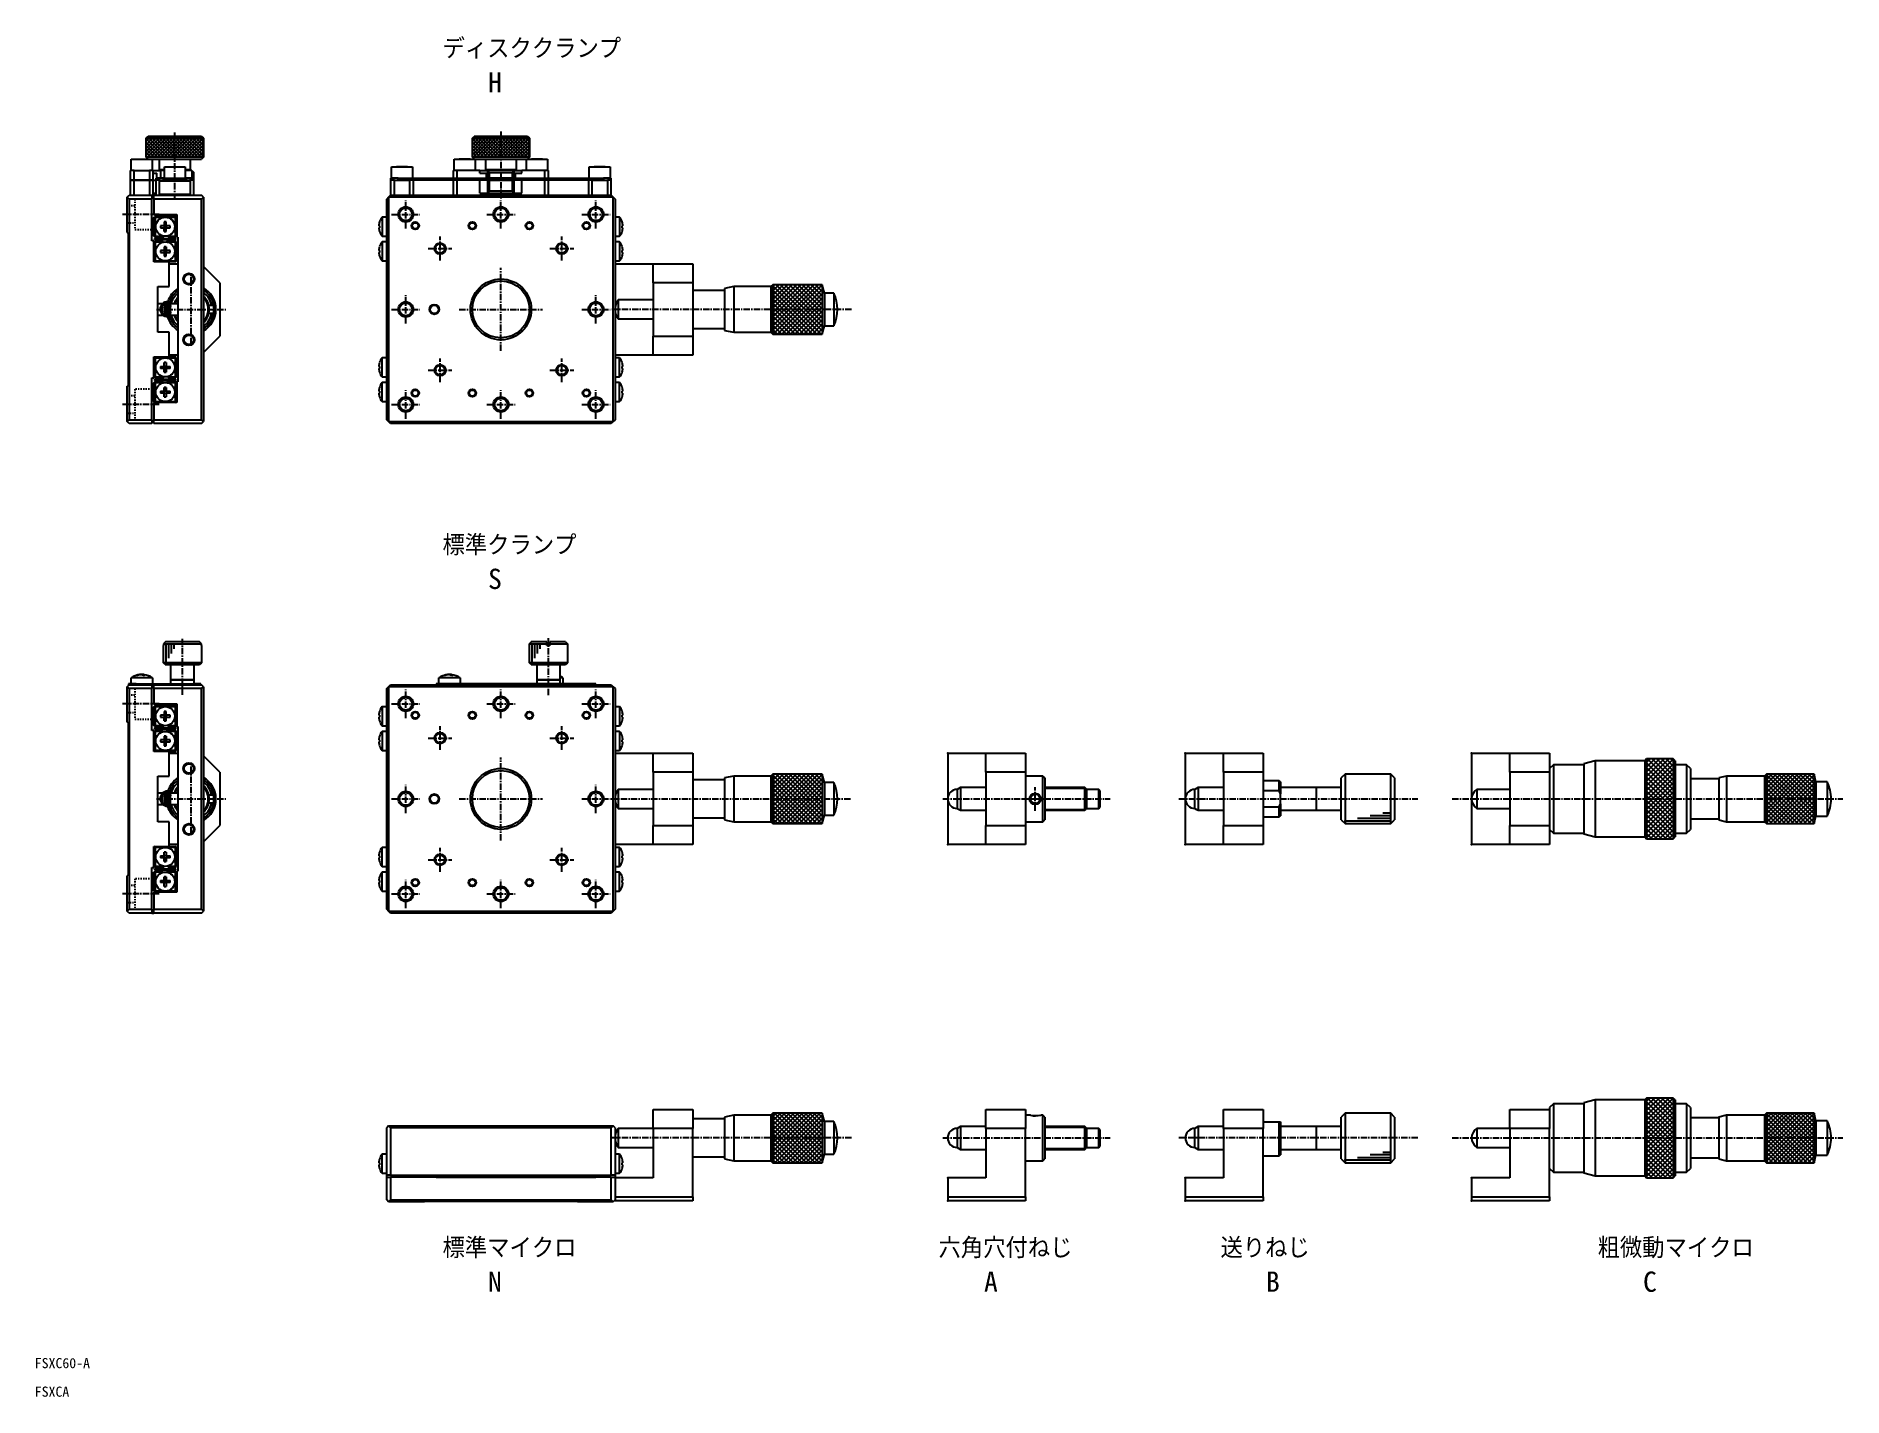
# Model space of a CAD drawing. Extents: x 92 to 449, y 62 to 331.
import ezdxf

# ---------------------------------------------------------------- set-up
doc = ezdxf.new("R2010")
doc.units = 0
doc.linetypes.add('CENTER', pattern=[2, 1.25, -0.25, 0.25, -0.25])
doc.linetypes.add('DOT', pattern=[0.5, 0.25, -0.25])
doc.layers.get('0').update_dxf_attribs({"linetype": 'CONTINUOUS'})
doc.styles.add('ｽﾀｲﾙ1', font='txt.shx', dxfattribs={"bigfont": 'bigfont.shx'})

msp = doc.modelspace()

# ---------------------------------------------------------------- texts
at = {"style": 'ｽﾀｲﾙ1'}
for s, p in [('ディスククランプ', (172.43, 326.3)), ('標準クランプ', (172.43, 228.37)), ('標準マイクロ', (172.43, 89.76)), ('六角穴付ねじ', (270.21, 89.76)), ('送りねじ', (325.8, 89.76)), ('粗微動マイクロ', (400.15, 89.76))]:
    msp.add_text(s, height=4, dxfattribs=at).set_placement(p)
for s, height, p in [('H', 4, (181.4, 319.66)), ('S', 4, (181.4, 221.73)), ('N', 4, (181.4, 83.12)), ('A', 4, (279.18, 83.12)), ('B', 4, (334.77, 83.12)), ('C', 4, (409.11, 83.12)), ('FSXC60-A', 2, (92.03, 68.06)), ('FSXCA', 2, (92.03, 62.43))]:
    msp.add_text(s, height=height).set_placement(p)

# ---------------------------------------------------------------- linework, layer by layer
at = {"color": 7, "linetype": 'CONTINUOUS'}
for p, q in [((114.02, 310.62), (114.39, 310.99)), ((114.02, 310.62), (125.27, 310.62)), ((114.02, 306.87), (114.02, 310.62)), ((124.89, 310.99), (114.39, 310.99)), ((124.89, 310.99), (125.27, 310.62)), ((125.27, 310.62), (125.27, 306.87)), ((178.3, 310.62), (178.68, 310.99)), ((178.3, 310.62), (189.55, 310.62)), ((178.3, 306.87), (178.3, 310.62)), ((183.93, 310.99), (178.68, 310.99)), ((189.18, 310.99), (183.93, 310.99)), ((183.93, 310.62), (189.55, 310.62)), ((189.18, 310.99), (189.55, 310.62)), ((111.05, 306.49), (115.18, 306.49)), ((111.05, 304.24), (111.05, 306.49)), ((125.27, 306.87), (114.02, 306.87)), ((114.39, 306.49), (114.02, 306.87)), ((115.18, 306.49), (124.89, 306.49)), ((115.18, 306.49), (115.18, 304.24)), ((116.64, 304.39), (116.64, 306.49)), ((122.64, 306.49), (122.64, 304.39)), ((125.27, 306.87), (124.89, 306.49)), ((174.74, 306.49), (178.68, 306.49)), ((174.74, 304.24), (174.74, 306.49)), ((174.74, 306.49), (176.8, 306.49)), ((175.72, 306.49), (176.26, 306.49)), ((176.26, 306.49), (175.72, 306.49)), ((176.26, 306.49), (177.34, 306.49)), ((177.34, 306.49), (176.26, 306.49)), ((176.8, 306.49), (178.68, 306.49)), ((177.34, 306.49), (177.88, 306.49)), ((177.88, 306.49), (177.34, 306.49)), ((189.55, 306.87), (178.3, 306.87)), ((178.68, 306.49), (178.3, 306.87)), ((178.68, 306.49), (189.18, 306.49)), ((178.86, 306.49), (178.86, 304.24)), ((180.93, 304.39), (180.93, 306.49)), ((186.93, 306.49), (186.93, 304.39)), ((188.99, 304.24), (188.99, 306.49)), ((189.55, 306.87), (189.18, 306.49)), ((189.18, 306.49), (193.11, 306.49)), ((189.18, 306.49), (191.05, 306.49)), ((189.97, 306.49), (190.51, 306.49)), ((190.51, 306.49), (189.97, 306.49)), ((190.51, 306.49), (191.59, 306.49)), ((191.59, 306.49), (190.51, 306.49)), ((191.05, 306.49), (193.11, 306.49)), ((191.59, 306.49), (192.13, 306.49)), ((192.13, 306.49), (191.59, 306.49)), ((193.11, 306.49), (193.11, 304.24)), ((110.87, 304.24), (110.87, 302.37)), ((111.62, 304.24), (110.87, 304.24)), ((111.62, 304.24), (114.62, 304.24)), ((111.62, 302.37), (111.62, 304.24)), ((115.37, 304.24), (114.62, 304.24)), ((114.62, 304.24), (114.62, 302.37)), ((115.37, 304.24), (116.87, 304.24)), ((115.37, 302.37), (115.37, 304.24)), ((115.37, 303.72), (116.12, 303.72)), ((116.12, 302.74), (116.12, 303.72)), ((116.79, 304.24), (116.64, 304.39)), ((117.58, 304.39), (116.64, 304.39)), ((117.58, 304.24), (116.87, 304.24)), ((117.58, 304.99), (121.7, 304.99)), ((117.58, 302.74), (117.58, 304.99)), ((121.7, 304.99), (121.7, 302.74)), ((122.64, 304.39), (121.7, 304.39)), ((123.02, 304.24), (121.7, 304.24)), ((122.64, 304.39), (122.49, 304.24)), ((123.02, 304.24), (123.39, 303.87)), ((123.02, 304.24), (123.02, 302.74)), ((123.39, 302.74), (123.39, 303.87)), ((162.36, 304.99), (166.49, 304.99)), ((162.36, 302.74), (162.36, 304.99)), ((162.36, 304.99), (164.43, 304.99)), ((163.34, 304.99), (163.88, 304.99)), ((163.88, 304.99), (163.34, 304.99)), ((163.88, 304.99), (164.97, 304.99)), ((164.97, 304.99), (163.88, 304.99)), ((164.43, 304.99), (166.49, 304.99)), ((164.97, 304.99), (165.51, 304.99)), ((165.51, 304.99), (164.97, 304.99)), ((166.49, 304.99), (166.49, 302.74)), ((175.3, 304.24), (174.55, 304.24)), ((174.55, 304.24), (174.55, 302.74)), ((179.8, 304.24), (175.3, 304.24)), ((175.3, 302.74), (175.3, 304.24)), ((179.8, 304.24), (181.08, 304.24)), ((179.8, 303.72), (181.1, 303.72)), ((186.93, 304.39), (180.93, 304.39)), ((181.08, 304.24), (180.93, 304.39)), ((181.08, 304.24), (181.3, 304.24)), ((181.1, 302.74), (181.1, 303.72)), ((186.55, 304.24), (181.3, 304.24)), ((181.3, 304.24), (181.3, 302.74)), ((181.3, 304.24), (181.68, 303.87)), ((181.68, 303.87), (186.18, 303.87)), ((181.68, 302.74), (181.68, 303.87)), ((186.55, 304.24), (186.18, 303.87)), ((186.18, 303.87), (186.18, 302.74)), ((186.55, 302.74), (186.55, 304.24)), ((186.55, 304.24), (186.78, 304.24)), ((186.75, 303.72), (188.05, 303.72)), ((186.75, 303.72), (186.75, 302.74)), ((186.93, 304.39), (186.78, 304.24)), ((186.78, 304.24), (188.05, 304.24)), ((192.55, 304.24), (188.05, 304.24)), ((193.3, 304.24), (192.55, 304.24)), ((192.55, 304.24), (192.55, 302.74)), ((193.3, 302.74), (193.3, 304.24)), ((201.36, 304.99), (205.49, 304.99)), ((201.36, 304.99), (203.43, 304.99)), ((201.36, 302.74), (201.36, 304.99)), ((202.34, 304.99), (202.88, 304.99)), ((202.88, 304.99), (202.34, 304.99)), ((202.88, 304.99), (203.97, 304.99)), ((203.97, 304.99), (202.88, 304.99)), ((203.43, 304.99), (205.49, 304.99)), ((203.97, 304.99), (204.51, 304.99)), ((204.51, 304.99), (203.97, 304.99)), ((205.49, 304.99), (205.49, 302.74)), ((110.27, 298.99), (110.64, 299.37)), ((110.64, 299.37), (115.14, 299.37)), ((110.87, 302.37), (110.87, 299.37)), ((111.62, 302.37), (110.87, 302.37)), ((110.87, 302.37), (111.62, 302.37)), ((111.62, 299.37), (111.62, 302.37)), ((111.62, 302.37), (114.62, 302.37)), ((114.62, 302.37), (111.62, 302.37)), ((114.62, 302.37), (114.62, 299.37)), ((115.37, 302.37), (114.62, 302.37)), ((114.62, 302.37), (115.37, 302.37)), ((115.14, 299.37), (115.37, 299.37)), ((115.14, 299.37), (115.14, 298.62)), ((115.37, 299.37), (115.37, 302.37)), ((115.37, 302.37), (115.89, 302.37)), ((115.37, 299.82), (115.89, 299.82)), ((115.52, 299.37), (124.89, 299.37)), ((115.52, 298.62), (115.52, 299.37)), ((117.39, 302.74), (115.89, 302.74)), ((115.89, 302.74), (115.89, 302.37)), ((115.89, 302.37), (115.89, 299.37)), ((116.49, 302.37), (115.89, 302.37)), ((116.49, 302.37), (116.74, 302.37)), ((116.74, 302.37), (116.49, 302.37)), ((116.49, 302.37), (116.64, 302.22)), ((116.64, 299.52), (116.49, 299.37)), ((116.64, 302.22), (122.64, 302.22)), ((116.64, 299.52), (116.64, 302.22)), ((122.64, 299.52), (116.64, 299.52)), ((116.74, 302.37), (117.39, 302.37)), ((117.39, 302.74), (121.89, 302.74)), ((121.89, 302.37), (117.39, 302.37)), ((123.39, 302.74), (121.89, 302.74)), ((121.89, 302.37), (122.54, 302.37)), ((122.54, 302.37), (122.79, 302.37)), ((122.79, 302.37), (122.54, 302.37)), ((122.64, 302.22), (122.79, 302.37)), ((122.64, 302.22), (122.64, 299.52)), ((122.79, 299.37), (122.64, 299.52)), ((123.39, 302.37), (122.79, 302.37)), ((123.39, 302.37), (123.39, 302.74)), ((123.39, 299.37), (123.39, 302.37)), ((125.27, 298.99), (124.89, 299.37)), ((161.8, 298.99), (162.18, 299.37)), ((163.68, 302.74), (162.18, 302.74)), ((162.18, 302.74), (162.18, 302.37)), ((162.18, 302.37), (162.33, 302.37)), ((162.18, 302.22), (162.33, 302.37)), ((162.18, 302.22), (162.18, 299.52)), ((162.18, 299.52), (162.33, 299.37)), ((162.33, 299.37), (162.18, 299.52)), ((162.18, 299.37), (205.68, 299.37)), ((162.93, 302.37), (162.33, 302.37)), ((162.93, 299.37), (162.93, 302.37)), ((162.93, 302.37), (163.68, 302.37)), ((162.93, 302.37), (163.68, 302.37)), ((163.68, 302.74), (181.68, 302.74)), ((165.93, 302.37), (163.68, 302.37)), ((163.68, 302.37), (165.93, 302.37)), ((181.68, 302.37), (165.93, 302.37)), ((165.93, 302.37), (165.93, 299.37)), ((166.53, 302.37), (166.68, 302.22)), ((166.53, 299.37), (166.68, 299.52)), ((166.68, 299.52), (166.53, 299.37)), ((166.68, 299.52), (166.68, 302.22)), ((174.55, 302.37), (174.55, 299.37)), ((175.3, 299.37), (175.3, 302.37)), ((179.8, 299.82), (181.3, 299.82)), ((181.3, 302.37), (181.3, 299.82)), ((181.68, 300.19), (181.3, 299.82)), ((181.3, 299.82), (182.8, 299.82)), ((181.68, 302.74), (186.18, 302.74)), ((186.18, 302.74), (181.68, 302.74)), ((181.68, 302.37), (186.18, 302.37)), ((186.18, 302.37), (181.68, 302.37)), ((181.68, 300.19), (181.68, 302.37)), ((186.18, 300.19), (181.68, 300.19)), ((182.8, 299.82), (185.05, 299.82)), ((185.05, 299.82), (186.55, 299.82)), ((186.18, 302.74), (204.18, 302.74)), ((201.93, 302.37), (186.18, 302.37)), ((186.18, 302.37), (186.18, 300.19)), ((186.18, 300.19), (186.55, 299.82)), ((186.55, 299.82), (186.55, 302.37)), ((186.55, 299.82), (188.05, 299.82)), ((192.55, 302.37), (192.55, 299.37)), ((193.3, 299.37), (193.3, 302.37)), ((201.18, 302.22), (201.33, 302.37)), ((201.18, 302.22), (201.18, 299.52)), ((201.18, 299.52), (201.33, 299.37)), ((201.33, 299.37), (201.18, 299.52)), ((201.93, 299.37), (201.93, 302.37)), ((204.18, 302.37), (201.93, 302.37)), ((201.93, 302.37), (204.18, 302.37)), ((205.68, 302.74), (204.18, 302.74)), ((204.18, 302.37), (204.93, 302.37)), ((204.18, 302.37), (204.93, 302.37)), ((204.93, 302.37), (204.93, 299.37)), ((205.53, 302.37), (204.93, 302.37)), ((205.53, 302.37), (205.68, 302.37)), ((205.53, 302.37), (205.68, 302.22)), ((205.53, 299.37), (205.68, 299.52)), ((205.68, 299.52), (205.53, 299.37)), ((205.68, 302.37), (205.68, 302.74)), ((205.68, 299.52), (205.68, 302.22)), ((205.68, 299.37), (206.05, 298.99)), ((110.64, 298.62), (110.27, 298.99)), ((110.27, 292.02), (110.27, 298.99)), ((110.64, 298.62), (110.64, 255.12)), ((115.14, 298.62), (110.64, 298.62)), ((115.14, 290.37), (115.14, 298.62)), ((124.89, 298.62), (115.52, 298.62)), ((115.52, 298.62), (115.52, 295.62)), ((124.89, 298.62), (125.27, 298.99)), ((124.89, 255.12), (124.89, 298.62)), ((125.27, 298.99), (125.27, 254.74)), ((161.43, 298.62), (161.8, 298.99)), ((161.43, 293.95), (161.43, 298.62)), ((161.8, 298.99), (161.8, 254.74)), ((206.05, 298.99), (161.8, 298.99)), ((206.05, 254.74), (206.05, 298.99)), ((206.05, 298.99), (206.43, 298.62)), ((206.43, 298.62), (206.43, 293.95)), ((115.52, 295.62), (120.02, 295.62)), ((115.52, 295.02), (115.63, 295.13)), ((115.52, 291.34), (115.52, 295.02)), ((115.74, 295.24), (115.63, 295.13)), ((115.63, 295.13), (115.74, 295.02)), ((115.74, 295.24), (119.79, 295.24)), ((115.74, 295.02), (115.74, 291.34)), ((117.39, 295.02), (115.74, 295.02)), ((116.64, 295.62), (116.83, 295.43)), ((116.83, 295.43), (117.02, 295.24)), ((117.57, 293.38), (116.83, 293.38)), ((116.83, 292.99), (117.57, 292.99)), ((117.52, 293.38), (117.52, 292.99)), ((117.57, 294.12), (117.57, 293.42)), ((117.57, 294.12), (117.57, 293.38)), ((117.96, 293.42), (117.57, 293.42)), ((117.57, 293.42), (117.57, 293.38)), ((117.57, 292.99), (117.57, 292.94)), ((117.57, 292.99), (117.57, 292.24)), ((117.57, 292.94), (117.96, 292.94)), ((117.57, 292.24), (117.57, 292.94)), ((117.96, 293.38), (117.96, 294.12)), ((118.7, 293.38), (117.96, 293.38)), ((117.96, 292.99), (118.7, 292.99)), ((117.96, 292.24), (117.96, 292.99)), ((118.01, 292.99), (118.01, 293.38)), ((119.79, 295.02), (118.14, 295.02)), ((118.52, 295.24), (118.7, 295.43)), ((118.7, 295.43), (118.89, 295.62)), ((119.9, 295.13), (119.79, 295.24)), ((119.79, 295.02), (119.9, 295.13)), ((119.79, 291.34), (119.79, 295.02)), ((119.9, 295.13), (120.02, 295.02)), ((120.02, 295.62), (120.02, 291.12)), ((160.01, 293.38), (159.86, 293.38)), ((159.86, 292.99), (160.01, 292.99)), ((160.01, 294.12), (160, 294.12)), ((160, 292.24), (160.01, 292.24)), ((161.43, 295.06), (160.51, 295.06)), ((160.51, 295.06), (160.51, 291.31)), ((161.43, 292.41), (161.43, 293.95)), ((161.43, 289.07), (161.43, 292.41)), ((207.34, 295.06), (206.43, 295.06)), ((206.43, 293.95), (206.43, 292.41)), ((206.43, 292.41), (206.43, 289.07)), ((207.34, 295.06), (207.34, 291.31)), ((207.84, 294.12), (207.85, 294.12)), ((207.84, 293.38), (207.99, 293.38)), ((207.99, 292.99), (207.84, 292.99)), ((207.85, 292.24), (207.84, 292.24)), ((110.27, 292.02), (110.42, 291.87)), ((110.42, 291.87), (110.42, 261.87)), ((115.52, 290.37), (115.14, 290.37)), ((115.63, 291.23), (115.52, 291.34)), ((115.52, 286.24), (115.52, 290.37)), ((115.52, 290.14), (115.63, 290.26)), ((115.74, 291.34), (115.63, 291.23)), ((115.63, 291.23), (115.74, 291.12)), ((115.74, 290.37), (115.63, 290.26)), ((115.63, 290.26), (115.74, 290.14)), ((115.67, 290.86), (119.87, 290.86)), ((115.67, 290.86), (115.67, 290.63)), ((115.67, 290.63), (119.87, 290.63)), ((115.74, 291.34), (117.24, 291.34)), ((117.01, 291.12), (115.74, 291.12)), ((115.74, 290.37), (117.01, 290.37)), ((117.24, 290.14), (115.74, 290.14)), ((115.74, 290.14), (115.74, 286.47)), ((117.32, 291.36), (116.84, 290.88)), ((116.84, 290.61), (117.32, 290.13)), ((116.87, 290.86), (117.36, 291.35)), ((117.01, 291.12), (117.24, 291.34)), ((117.24, 290.14), (117.01, 290.37)), ((117.24, 291.34), (117.27, 291.37)), ((117.27, 290.11), (117.24, 290.14)), ((117.57, 289.24), (117.57, 288.5)), ((117.96, 288.55), (117.57, 288.55)), ((117.96, 289.24), (117.96, 288.55)), ((117.96, 288.5), (117.96, 289.24)), ((117.96, 288.5), (117.96, 288.55)), ((118.27, 290.24), (118.17, 290.14)), ((118.69, 290.88), (118.21, 291.36)), ((118.21, 290.13), (118.69, 290.61)), ((118.26, 291.37), (118.29, 291.34)), ((118.29, 290.14), (118.26, 290.11)), ((118.66, 290.63), (118.27, 290.24)), ((118.29, 291.34), (118.52, 291.12)), ((118.29, 291.34), (119.79, 291.34)), ((118.52, 290.37), (118.29, 290.14)), ((119.79, 290.14), (118.29, 290.14)), ((119.79, 291.12), (118.52, 291.12)), ((118.52, 290.37), (119.79, 290.37)), ((119.9, 291.23), (119.79, 291.34)), ((119.79, 291.12), (119.9, 291.23)), ((119.9, 290.26), (119.79, 290.37)), ((119.79, 290.14), (119.9, 290.26)), ((119.79, 286.47), (119.79, 290.14)), ((119.87, 290.63), (119.87, 290.86)), ((120.02, 291.34), (119.9, 291.23)), ((119.9, 290.26), (120.02, 290.14)), ((120.02, 291.12), (120.24, 291.12)), ((120.02, 290.14), (120.02, 286.47)), ((120.24, 291.12), (120.24, 262.62)), ((160.01, 289.24), (160, 289.24)), ((160.01, 289.24), (160, 289.24)), ((160.51, 291.31), (161.43, 291.31)), ((161.43, 290.18), (160.51, 290.18)), ((160.51, 290.18), (160.51, 288.31)), ((161.43, 287.54), (161.43, 289.07)), ((206.43, 291.31), (207.34, 291.31)), ((207.34, 290.18), (206.43, 290.18)), ((206.43, 289.07), (206.43, 287.54)), ((207.34, 290.18), (207.34, 288.31)), ((207.84, 289.24), (207.85, 289.24)), ((207.84, 289.24), (207.85, 289.24)), ((115.63, 286.36), (115.52, 286.47)), ((118.52, 286.24), (115.52, 286.24)), ((115.74, 286.47), (115.63, 286.36)), ((115.63, 286.36), (115.74, 286.24)), ((115.74, 286.47), (117.39, 286.47)), ((117.57, 288.5), (116.83, 288.5)), ((116.83, 288.11), (117.57, 288.11)), ((117.52, 288.5), (117.52, 288.11)), ((117.57, 288.11), (117.57, 287.37)), ((117.57, 288.06), (117.96, 288.06)), ((118.7, 288.5), (117.96, 288.5)), ((117.96, 288.11), (118.7, 288.11)), ((117.96, 288.06), (117.96, 288.11)), ((117.96, 287.37), (117.96, 288.11)), ((117.96, 287.37), (117.96, 288.06)), ((118.01, 288.11), (118.01, 288.5)), ((118.14, 286.47), (119.79, 286.47)), ((118.52, 281.37), (118.52, 286.24)), ((119.79, 286.24), (118.52, 286.24)), ((118.52, 285.87), (120.24, 285.87)), ((119.9, 286.36), (119.79, 286.47)), ((119.79, 286.24), (119.9, 286.36)), ((120.02, 286.47), (119.9, 286.36)), ((128.49, 282.12), (125.27, 285.34)), ((160.01, 288.5), (159.86, 288.5)), ((159.86, 288.11), (160.01, 288.11)), ((160, 287.37), (160.01, 287.37)), ((160, 287.37), (160.01, 287.37)), ((160.51, 288.31), (160.51, 286.43)), ((160.51, 286.43), (161.43, 286.43)), ((161.43, 266.2), (161.43, 287.54)), ((206.43, 287.54), (206.43, 266.2)), ((206.43, 286.43), (207.34, 286.43)), ((206.43, 285.87), (213.93, 285.87)), ((207.34, 288.31), (207.34, 286.43)), ((207.84, 288.5), (207.99, 288.5)), ((207.99, 288.11), (207.84, 288.11)), ((207.85, 287.37), (207.84, 287.37)), ((207.85, 287.37), (207.84, 287.37)), ((213.93, 285.87), (221.8, 285.87)), ((213.93, 282.12), (213.93, 285.87)), ((221.8, 285.87), (221.8, 282.12)), ((128.49, 282.12), (128.49, 271.62)), ((221.8, 282.12), (213.93, 282.12)), ((213.93, 282.12), (213.93, 271.62)), ((221.8, 282.12), (221.8, 271.62)), ((237.55, 281.74), (237.18, 281.37)), ((247.74, 280.09), (247.3, 281.74)), ((116.27, 281.37), (118.52, 281.37)), ((116.27, 277.67), (116.27, 281.37)), ((117.22, 277.99), (116.27, 277.99)), ((117.24, 277.56), (117.62, 277.95)), ((117.99, 277.99), (117.62, 277.99)), ((117.62, 277.99), (117.62, 277.95)), ((117.62, 277.95), (117.62, 275.78)), ((117.95, 277.99), (118.07, 278.02)), ((117.99, 275.74), (117.99, 277.99)), ((118.07, 278.22), (118.07, 275.6)), ((118.85, 278.29), (118.28, 278.41)), ((118.85, 278.29), (118.43, 278.3)), ((118.44, 275.6), (118.44, 278.22)), ((118.52, 277.92), (118.52, 277.62)), ((118.7, 277.95), (118.74, 277.93)), ((118.74, 277.99), (118.71, 277.94)), ((118.85, 278.29), (118.74, 277.99)), ((120.24, 277.99), (118.74, 277.99)), ((118.74, 277.99), (118.74, 275.74)), ((119.29, 277.99), (118.85, 278.29)), ((118.91, 278.26), (118.85, 278.29)), ((213.93, 278.74), (207.08, 278.74)), ((207.08, 278.74), (207.08, 275.18)), ((227.99, 280.62), (221.8, 280.62)), ((229.86, 281.37), (227.99, 280.99)), ((227.99, 280.99), (227.99, 273.15)), ((237.18, 281.37), (229.86, 281.37)), ((229.86, 281.37), (229.86, 272.81)), ((237.18, 281.37), (237.18, 272.81)), ((247.74, 280.09), (247.74, 273.96)), ((249.55, 280.09), (247.74, 280.09)), ((249.55, 280.09), (249.55, 273.96)), ((116.27, 276.06), (116.27, 277.67)), ((116.27, 272.37), (116.27, 276.06)), ((116.27, 275.74), (117.32, 275.74)), ((117.24, 276.18), (117.24, 277.56)), ((117.62, 275.78), (117.24, 276.18)), ((117.62, 275.78), (117.62, 275.74)), ((117.62, 275.74), (117.99, 275.74)), ((118.07, 277.62), (117.99, 277.62)), ((118.07, 277.62), (117.99, 277.62)), ((117.99, 276.12), (118.07, 276.12)), ((117.99, 276.12), (118.07, 276.12)), ((118.07, 275.8), (117.99, 275.82)), ((118.52, 277.62), (118.44, 277.62)), ((118.74, 277.62), (118.44, 277.62)), ((118.52, 277.62), (118.44, 277.62)), ((118.52, 277.62), (118.44, 277.62)), ((118.44, 276.12), (118.52, 276.12)), ((118.44, 276.12), (118.74, 276.12)), ((118.44, 276.12), (118.52, 276.12)), ((118.74, 275.89), (118.44, 275.8)), ((118.52, 276.12), (118.52, 275.9)), ((118.7, 275.88), (118.7, 275.88)), ((118.74, 275.74), (120.24, 275.74)), ((118.8, 275.52), (118.81, 275.52)), ((118.8, 275.52), (118.8, 275.52)), ((118.8, 275.51), (118.8, 275.52)), ((118.8, 275.51), (118.8, 275.51)), ((118.8, 275.51), (118.8, 275.51)), ((118.8, 275.51), (118.8, 275.51)), ((118.8, 275.51), (118.8, 275.51)), ((118.81, 275.52), (118.85, 275.53)), ((118.81, 275.52), (118.81, 275.52)), ((118.81, 275.52), (118.81, 275.52)), ((118.84, 275.53), (118.84, 275.53)), ((118.84, 275.53), (118.84, 275.53)), ((126.35, 277.62), (126.16, 277.62)), ((126.16, 276.12), (126.35, 276.12)), ((126.92, 277.62), (126.35, 277.62)), ((127.3, 277.62), (126.35, 277.62)), ((126.35, 276.12), (126.92, 276.12)), ((127.3, 277.62), (126.92, 277.62)), ((126.92, 276.12), (127.3, 276.12)), ((207.08, 275.18), (207.08, 274.99)), ((207.08, 274.99), (213.93, 274.99)), ((118.52, 272.37), (116.27, 272.37)), ((118.52, 267.49), (118.52, 272.37)), ((125.27, 268.39), (128.49, 271.62)), ((213.93, 267.87), (213.93, 271.62)), ((213.93, 271.62), (221.8, 271.62)), ((221.8, 273.12), (227.99, 273.12)), ((221.8, 271.62), (221.8, 267.87)), ((227.99, 273.15), (227.99, 272.74)), ((227.99, 272.74), (229.86, 272.37)), ((229.86, 272.81), (229.86, 272.37)), ((229.86, 272.37), (237.18, 272.37)), ((237.18, 272.81), (237.18, 272.37)), ((237.18, 272.37), (237.55, 271.99)), ((237.55, 272.48), (237.55, 271.99)), ((247.3, 271.99), (247.74, 273.64)), ((247.3, 272.48), (247.3, 271.99)), ((247.74, 273.96), (247.74, 273.64)), ((247.74, 273.64), (249.55, 273.64)), ((249.55, 273.96), (249.55, 273.64)), ((115.52, 267.49), (118.52, 267.49)), ((115.52, 263.37), (115.52, 267.49)), ((115.52, 267.27), (115.63, 267.38)), ((115.74, 267.49), (115.63, 267.38)), ((115.63, 267.38), (115.74, 267.27)), ((115.74, 267.27), (115.74, 263.59)), ((117.39, 267.27), (115.74, 267.27)), ((119.79, 267.27), (118.14, 267.27)), ((120.24, 267.87), (118.52, 267.87)), ((118.52, 267.49), (119.79, 267.49)), ((119.9, 267.38), (119.79, 267.49)), ((119.79, 267.27), (119.9, 267.38)), ((119.79, 263.59), (119.79, 267.27)), ((119.9, 267.38), (120.02, 267.27)), ((120.02, 267.27), (120.02, 263.59)), ((161.43, 267.31), (160.51, 267.31)), ((160.51, 265.43), (160.51, 267.31)), ((213.93, 267.87), (206.43, 267.87)), ((207.34, 267.31), (206.43, 267.31)), ((207.34, 265.43), (207.34, 267.31)), ((221.8, 267.87), (213.93, 267.87)), ((116.83, 265.63), (117.57, 265.63)), ((117.57, 265.24), (116.83, 265.24)), ((117.32, 263.61), (116.84, 263.13)), ((117.24, 263.59), (117.27, 263.62)), ((117.26, 263.5), (117.36, 263.6)), ((117.52, 265.24), (117.52, 265.63)), ((117.57, 265.63), (117.57, 266.37)), ((117.57, 265.67), (117.96, 265.67)), ((117.57, 264.49), (117.57, 265.24)), ((117.96, 265.19), (117.57, 265.19)), ((117.96, 266.37), (117.96, 265.67)), ((117.96, 266.37), (117.96, 265.63)), ((117.96, 265.67), (117.96, 265.63)), ((117.96, 265.63), (118.7, 265.63)), ((118.7, 265.24), (117.96, 265.24)), ((117.96, 265.24), (117.96, 265.19)), ((117.96, 265.24), (117.96, 264.49)), ((117.96, 264.49), (117.96, 265.19)), ((118.01, 265.63), (118.01, 265.24)), ((118.69, 263.13), (118.21, 263.61)), ((118.26, 263.62), (118.29, 263.59)), ((159.86, 265.63), (160.01, 265.63)), ((160.01, 265.24), (159.86, 265.24)), ((160, 266.37), (160.01, 266.37)), ((160, 266.37), (160.01, 266.37)), ((160.01, 264.49), (160, 264.49)), ((160.01, 264.49), (160, 264.49)), ((160.51, 263.56), (160.51, 265.43)), ((161.43, 264.66), (161.43, 266.2)), ((161.43, 261.32), (161.43, 264.66)), ((206.43, 266.2), (206.43, 264.66)), ((206.43, 264.66), (206.43, 261.32)), ((207.34, 263.56), (207.34, 265.43)), ((207.85, 266.37), (207.84, 266.37)), ((207.85, 266.37), (207.84, 266.37)), ((207.99, 265.63), (207.84, 265.63)), ((207.84, 265.24), (207.99, 265.24)), ((207.84, 264.49), (207.85, 264.49)), ((207.84, 264.49), (207.85, 264.49)), ((110.42, 261.87), (110.27, 261.72)), ((110.27, 254.74), (110.27, 261.72)), ((115.14, 255.12), (115.14, 263.37)), ((115.14, 263.37), (115.52, 263.37)), ((115.63, 263.48), (115.52, 263.59)), ((115.52, 262.39), (115.63, 262.51)), ((115.52, 258.72), (115.52, 262.39)), ((115.74, 263.59), (115.63, 263.48)), ((115.63, 263.48), (115.74, 263.37)), ((115.74, 262.62), (115.63, 262.51)), ((115.63, 262.51), (115.74, 262.39)), ((115.67, 263.11), (119.87, 263.11)), ((115.67, 263.11), (115.67, 262.88)), ((115.67, 262.88), (119.87, 262.88)), ((115.74, 263.59), (117.24, 263.59)), ((117.01, 263.37), (115.74, 263.37)), ((115.74, 262.62), (117.01, 262.62)), ((117.24, 262.39), (115.74, 262.39)), ((115.74, 262.39), (115.74, 258.72)), ((116.83, 260.75), (117.57, 260.75)), ((117.57, 260.36), (116.83, 260.36)), ((116.84, 262.86), (117.32, 262.38)), ((116.87, 263.11), (117.26, 263.5)), ((117.01, 263.37), (117.24, 263.59)), ((117.24, 262.39), (117.01, 262.62)), ((117.27, 262.36), (117.24, 262.39)), ((117.52, 260.36), (117.52, 260.75)), ((117.57, 261.49), (117.57, 260.8)), ((117.57, 260.75), (117.57, 261.49)), ((117.57, 260.8), (117.96, 260.8)), ((117.57, 260.75), (117.57, 260.8)), ((117.57, 260.31), (117.57, 260.36)), ((117.57, 259.62), (117.57, 260.36)), ((117.96, 260.31), (117.57, 260.31)), ((117.57, 259.62), (117.57, 260.31)), ((117.96, 261.49), (117.96, 260.75)), ((117.96, 260.75), (118.7, 260.75)), ((118.7, 260.36), (117.96, 260.36)), ((117.96, 260.36), (117.96, 259.62)), ((118.01, 260.75), (118.01, 260.36)), ((118.66, 262.88), (118.17, 262.39)), ((118.21, 262.38), (118.69, 262.86)), ((118.29, 262.39), (118.26, 262.36)), ((118.29, 263.59), (118.52, 263.37)), ((118.29, 263.59), (119.79, 263.59)), ((118.52, 262.62), (118.29, 262.39)), ((119.79, 262.39), (118.29, 262.39)), ((119.79, 263.37), (118.52, 263.37)), ((118.52, 262.62), (119.79, 262.62)), ((119.9, 263.48), (119.79, 263.59)), ((119.79, 263.37), (119.9, 263.48)), ((119.9, 262.51), (119.79, 262.62)), ((119.79, 262.39), (119.9, 262.51)), ((119.79, 258.72), (119.79, 262.39)), ((119.87, 262.88), (119.87, 263.11)), ((120.02, 263.59), (119.9, 263.48)), ((119.9, 262.51), (120.02, 262.39)), ((120.02, 262.62), (120.02, 258.49)), ((120.24, 262.62), (120.02, 262.62)), ((159.86, 260.75), (160.01, 260.75)), ((160.01, 260.36), (159.86, 260.36)), ((160, 261.49), (160.01, 261.49)), ((160.51, 263.56), (161.43, 263.56)), ((161.43, 262.43), (160.51, 262.43)), ((160.51, 258.68), (160.51, 262.43)), ((161.43, 259.79), (161.43, 261.32)), ((206.43, 263.56), (207.34, 263.56)), ((207.34, 262.43), (206.43, 262.43)), ((206.43, 261.32), (206.43, 259.79)), ((207.34, 258.68), (207.34, 262.43)), ((207.85, 261.49), (207.84, 261.49)), ((207.99, 260.75), (207.84, 260.75)), ((207.84, 260.36), (207.99, 260.36)), ((115.63, 258.61), (115.52, 258.72)), ((120.02, 258.49), (115.52, 258.49)), ((115.52, 258.49), (115.52, 255.12)), ((115.74, 258.72), (115.63, 258.61)), ((115.63, 258.61), (115.74, 258.49)), ((115.74, 258.72), (117.39, 258.72)), ((118.14, 258.72), (119.79, 258.72)), ((119.9, 258.61), (119.79, 258.72)), ((119.79, 258.49), (119.9, 258.61)), ((120.02, 258.72), (119.9, 258.61)), ((160.01, 259.62), (160, 259.62)), ((160.51, 258.68), (161.43, 258.68)), ((161.43, 255.12), (161.43, 259.79)), ((206.43, 259.79), (206.43, 255.12)), ((206.43, 258.68), (207.34, 258.68)), ((207.84, 259.62), (207.85, 259.62)), ((110.27, 254.74), (110.64, 255.12)), ((110.64, 254.37), (110.27, 254.74)), ((110.64, 255.12), (115.14, 255.12)), ((115.14, 254.37), (110.64, 254.37)), ((115.14, 255.12), (115.14, 254.37)), ((115.52, 255.12), (124.89, 255.12)), ((115.52, 254.37), (115.52, 255.12)), ((124.89, 254.37), (115.52, 254.37)), ((125.27, 254.74), (124.89, 255.12)), ((124.89, 254.37), (125.27, 254.74)), ((161.8, 254.74), (161.43, 255.12)), ((161.8, 254.74), (206.05, 254.74)), ((162.18, 254.37), (161.8, 254.74)), ((205.68, 254.37), (162.18, 254.37)), ((206.05, 254.74), (205.68, 254.37)), ((206.43, 255.12), (206.05, 254.74)), ((117.39, 207.18), (117.39, 210.56)), ((117.4, 210.56), (117.39, 210.56)), ((117.78, 211.31), (117.4, 210.93)), ((117.4, 210.93), (124.88, 210.93)), ((117.4, 210.93), (117.4, 210.56)), ((124.5, 211.31), (117.78, 211.31)), ((124.88, 210.93), (124.5, 211.31)), ((124.88, 210.56), (124.88, 210.93)), ((124.89, 210.56), (124.88, 210.56)), ((124.89, 210.56), (124.89, 207.18)), ((189.55, 210.93), (189.93, 211.31)), ((189.55, 210.93), (193, 210.93)), ((189.55, 207.18), (189.55, 210.93)), ((193, 211.31), (189.93, 211.31)), ((193, 211.31), (193, 210.93)), ((193, 210.93), (193, 211.31)), ((193, 210.93), (193, 210.56)), ((193, 210.56), (193, 210.93)), ((193.6, 210.56), (193, 210.56)), ((196.68, 211.31), (193.6, 211.31)), ((193.6, 211.31), (193.6, 210.93)), ((193.6, 210.93), (197.05, 210.93)), ((193.6, 210.93), (193.6, 210.56)), ((196.68, 211.31), (197.05, 210.93)), ((197.05, 210.93), (197.05, 207.18)), ((124.89, 207.18), (117.39, 207.18)), ((117.77, 206.81), (117.39, 207.18)), ((117.77, 206.81), (124.52, 206.81)), ((118.89, 203.81), (118.89, 206.81)), ((123.39, 206.81), (123.39, 203.81)), ((124.89, 207.18), (124.52, 206.81)), ((193.3, 207.18), (189.55, 207.18)), ((189.93, 206.81), (189.55, 207.18)), ((189.93, 206.81), (191.05, 206.81)), ((189.93, 206.81), (193.3, 206.81)), ((191.05, 203.81), (191.05, 206.81)), ((191.05, 206.81), (195.55, 206.81)), ((193.3, 206.81), (191.05, 206.81)), ((197.05, 207.18), (193.3, 207.18)), ((195.55, 206.81), (193.3, 206.81)), ((193.3, 206.81), (196.68, 206.81)), ((195.55, 206.81), (195.55, 203.81)), ((195.55, 206.81), (196.68, 206.81)), ((197.05, 207.18), (196.68, 206.81)), ((110.49, 203.06), (110.49, 202.83)), ((111.99, 203.06), (110.49, 203.06)), ((111.02, 203.06), (111.02, 204.21)), ((114.04, 204.21), (111.02, 204.21)), ((111.99, 203.06), (112.18, 203.06)), ((112.18, 203.06), (114.05, 203.06)), ((112.85, 204.85), (112.85, 204.83)), ((113.2, 204.85), (113.2, 204.8)), ((113.38, 204.85), (113.38, 204.72)), ((115.22, 204.21), (114.04, 204.21)), ((114.05, 203.06), (123.24, 203.06)), ((115.22, 204.21), (115.22, 203.06)), ((118.89, 203.81), (123.39, 203.81)), ((123.39, 203.81), (118.89, 203.81)), ((118.89, 203.06), (118.89, 203.81)), ((124.74, 203.06), (123.24, 203.06)), ((123.39, 203.81), (123.39, 203.06)), ((124.74, 202.83), (124.74, 203.06)), ((172.68, 203.06), (171.18, 203.06)), ((171.18, 203.06), (171.18, 202.83)), ((171.7, 203.06), (171.7, 204.21)), ((171.92, 204.21), (171.7, 204.21)), ((175.9, 204.21), (171.92, 204.21)), ((172.86, 203.06), (172.68, 203.06)), ((174.74, 203.06), (172.86, 203.06)), ((173.54, 204.85), (173.54, 204.83)), ((173.89, 204.85), (173.89, 204.8)), ((174.06, 204.85), (174.06, 204.72)), ((201.18, 203.06), (174.74, 203.06)), ((175.9, 204.21), (175.9, 203.06)), ((191.05, 203.06), (191.05, 203.81)), ((191.05, 203.81), (193.3, 203.81)), ((193.3, 203.81), (191.05, 203.81)), ((193.3, 203.81), (195.55, 203.81)), ((195.55, 203.81), (193.3, 203.81)), ((196.15, 204.21), (195.55, 204.21)), ((195.55, 203.81), (195.55, 203.06)), ((196.15, 204.21), (196.15, 203.06)), ((202.68, 203.06), (201.18, 203.06)), ((202.68, 202.83), (202.68, 203.06)), ((110.27, 202.46), (110.64, 202.83)), ((110.64, 202.08), (110.27, 202.46)), ((110.27, 195.48), (110.27, 202.46)), ((110.49, 202.83), (110.64, 202.83)), ((110.64, 202.83), (115.14, 202.83)), ((110.64, 202.08), (110.64, 158.58)), ((115.14, 202.08), (110.64, 202.08)), ((115.14, 202.83), (115.14, 202.08)), ((115.14, 193.83), (115.14, 202.08)), ((115.52, 202.83), (124.89, 202.83)), ((115.52, 202.08), (115.52, 202.83)), ((124.89, 202.08), (115.52, 202.08)), ((115.52, 202.08), (115.52, 199.08)), ((125.27, 202.46), (124.89, 202.83)), ((124.89, 202.08), (125.27, 202.46)), ((124.89, 158.58), (124.89, 202.08)), ((125.27, 202.46), (125.27, 158.21)), ((161.43, 202.08), (161.8, 202.46)), ((161.43, 197.41), (161.43, 202.08)), ((161.8, 202.46), (162.18, 202.83)), ((206.05, 202.46), (161.8, 202.46)), ((161.8, 202.46), (161.8, 158.21)), ((162.18, 202.83), (205.68, 202.83)), ((205.68, 202.83), (206.05, 202.46)), ((206.05, 158.21), (206.05, 202.46)), ((206.05, 202.46), (206.43, 202.08)), ((206.43, 202.08), (206.43, 197.41)), ((115.52, 199.08), (120.02, 199.08)), ((115.52, 198.48), (115.63, 198.6)), ((115.52, 194.81), (115.52, 198.48)), ((115.74, 198.71), (115.63, 198.6)), ((115.63, 198.6), (115.74, 198.48)), ((115.74, 198.71), (119.79, 198.71)), ((115.74, 198.48), (115.74, 194.81)), ((117.39, 198.48), (115.74, 198.48)), ((116.64, 199.08), (116.83, 198.9)), ((116.83, 198.9), (117.02, 198.71)), ((117.57, 196.84), (116.83, 196.84)), ((116.83, 196.45), (117.57, 196.45)), ((117.52, 196.84), (117.52, 196.45)), ((117.57, 197.58), (117.57, 196.89)), ((117.57, 197.58), (117.57, 196.84)), ((117.96, 196.89), (117.57, 196.89)), ((117.57, 196.89), (117.57, 196.84)), ((117.57, 196.45), (117.57, 196.4)), ((117.57, 196.45), (117.57, 195.71)), ((117.57, 196.4), (117.96, 196.4)), ((117.57, 195.71), (117.57, 196.4)), ((117.96, 196.84), (117.96, 197.58)), ((118.7, 196.84), (117.96, 196.84)), ((117.96, 196.45), (118.7, 196.45)), ((117.96, 195.71), (117.96, 196.45)), ((118.01, 196.45), (118.01, 196.84)), ((119.79, 198.48), (118.14, 198.48)), ((118.52, 198.71), (118.7, 198.9)), ((118.7, 198.9), (118.89, 199.08)), ((119.9, 198.6), (119.79, 198.71)), ((119.79, 198.48), (119.9, 198.6)), ((119.79, 194.81), (119.79, 198.48)), ((119.9, 198.6), (120.02, 198.48)), ((120.02, 199.08), (120.02, 194.58)), ((160.01, 196.84), (159.86, 196.84)), ((159.86, 196.45), (160.01, 196.45)), ((160.01, 197.58), (160, 197.58)), ((161.43, 198.52), (160.51, 198.52)), ((160.51, 198.52), (160.51, 194.77)), ((161.43, 195.88), (161.43, 197.41)), ((207.34, 198.52), (206.43, 198.52)), ((206.43, 197.41), (206.43, 195.88)), ((207.34, 198.52), (207.34, 194.77)), ((207.84, 197.58), (207.85, 197.58)), ((207.84, 196.84), (207.99, 196.84)), ((207.99, 196.45), (207.84, 196.45)), ((110.27, 195.48), (110.42, 195.33)), ((110.42, 195.33), (110.42, 165.33)), ((115.52, 193.83), (115.14, 193.83)), ((115.63, 194.7), (115.52, 194.81)), ((115.52, 189.71), (115.52, 193.83)), ((115.52, 193.61), (115.63, 193.72)), ((115.74, 194.81), (115.63, 194.7)), ((115.63, 194.7), (115.74, 194.58)), ((115.74, 193.83), (115.63, 193.72)), ((115.63, 193.72), (115.74, 193.61)), ((115.67, 194.32), (119.87, 194.32)), ((115.67, 194.32), (115.67, 194.1)), ((115.67, 194.1), (119.87, 194.1)), ((115.74, 194.81), (117.24, 194.81)), ((117.01, 194.58), (115.74, 194.58)), ((115.74, 193.83), (117.01, 193.83)), ((117.24, 193.61), (115.74, 193.61)), ((115.74, 193.61), (115.74, 189.93)), ((117.32, 194.82), (116.84, 194.34)), ((116.84, 194.08), (117.32, 193.59)), ((116.87, 194.32), (117.36, 194.81)), ((117.01, 194.58), (117.24, 194.81)), ((117.24, 193.61), (117.01, 193.83)), ((117.24, 194.81), (117.27, 194.84)), ((117.27, 193.58), (117.24, 193.61)), ((117.57, 192.71), (117.57, 191.97)), ((117.96, 192.71), (117.96, 192.01)), ((117.96, 191.97), (117.96, 192.71)), ((118.27, 193.7), (118.17, 193.6)), ((118.69, 194.34), (118.21, 194.82)), ((118.21, 193.59), (118.69, 194.08)), ((118.26, 194.84), (118.29, 194.81)), ((118.29, 193.61), (118.26, 193.58)), ((118.66, 194.1), (118.27, 193.7)), ((118.29, 194.81), (118.52, 194.58)), ((118.29, 194.81), (119.79, 194.81)), ((118.52, 193.83), (118.29, 193.61)), ((119.79, 193.61), (118.29, 193.61)), ((119.79, 194.58), (118.52, 194.58)), ((118.52, 193.83), (119.79, 193.83)), ((119.9, 194.7), (119.79, 194.81)), ((119.79, 194.58), (119.9, 194.7)), ((119.9, 193.72), (119.79, 193.83)), ((119.79, 193.61), (119.9, 193.72)), ((119.79, 189.93), (119.79, 193.61)), ((119.87, 194.1), (119.87, 194.32)), ((120.02, 194.81), (119.9, 194.7)), ((119.9, 193.72), (120.02, 193.61)), ((120.02, 194.58), (120.24, 194.58)), ((120.02, 193.61), (120.02, 189.93)), ((120.24, 194.58), (120.24, 166.08)), ((160, 195.71), (160.01, 195.71)), ((160.01, 192.71), (160, 192.71)), ((160.01, 192.71), (160, 192.71)), ((160.51, 194.77), (161.43, 194.77)), ((161.43, 193.65), (160.51, 193.65)), ((160.51, 193.65), (160.51, 191.77)), ((161.43, 192.54), (161.43, 195.88)), ((161.43, 191), (161.43, 192.54)), ((206.43, 195.88), (206.43, 192.54)), ((206.43, 194.77), (207.34, 194.77)), ((207.34, 193.65), (206.43, 193.65)), ((206.43, 192.54), (206.43, 191)), ((207.34, 193.65), (207.34, 191.77)), ((207.85, 195.71), (207.84, 195.71)), ((207.84, 192.71), (207.85, 192.71)), ((207.84, 192.71), (207.85, 192.71)), ((115.63, 189.82), (115.52, 189.93)), ((118.52, 189.71), (115.52, 189.71)), ((115.74, 189.93), (115.63, 189.82)), ((115.63, 189.82), (115.74, 189.71)), ((115.74, 189.93), (117.39, 189.93)), ((117.57, 191.97), (116.83, 191.97)), ((116.83, 191.58), (117.57, 191.58)), ((117.52, 191.97), (117.52, 191.58)), ((117.96, 192.01), (117.57, 192.01)), ((117.57, 191.58), (117.57, 190.83)), ((117.57, 191.53), (117.96, 191.53)), ((117.96, 191.97), (117.96, 192.01)), ((118.7, 191.97), (117.96, 191.97)), ((117.96, 191.58), (118.7, 191.58)), ((117.96, 191.53), (117.96, 191.58)), ((117.96, 190.83), (117.96, 191.58)), ((117.96, 190.83), (117.96, 191.53)), ((118.01, 191.58), (118.01, 191.97)), ((118.14, 189.93), (119.79, 189.93)), ((118.52, 184.83), (118.52, 189.71)), ((119.79, 189.71), (118.52, 189.71)), ((118.52, 189.33), (120.24, 189.33)), ((119.9, 189.82), (119.79, 189.93)), ((119.79, 189.71), (119.9, 189.82)), ((120.02, 189.93), (119.9, 189.82)), ((128.49, 185.58), (125.27, 188.81)), ((160.01, 191.97), (159.86, 191.97)), ((159.86, 191.58), (160.01, 191.58)), ((160, 190.83), (160.01, 190.83)), ((160, 190.83), (160.01, 190.83)), ((160.51, 191.77), (160.51, 189.9)), ((160.51, 189.9), (161.43, 189.9)), ((161.43, 169.66), (161.43, 191)), ((206.43, 191), (206.43, 169.66)), ((206.43, 189.9), (207.34, 189.9)), ((206.43, 189.33), (213.93, 189.33)), ((207.34, 191.77), (207.34, 189.9)), ((207.84, 191.97), (207.99, 191.97)), ((207.99, 191.58), (207.84, 191.58)), ((207.85, 190.83), (207.84, 190.83)), ((207.85, 190.83), (207.84, 190.83)), ((213.93, 189.33), (221.8, 189.33)), ((213.93, 185.58), (213.93, 189.33)), ((221.8, 189.33), (221.8, 185.58)), ((272.02, 189.33), (272.02, 171.33)), ((272.02, 189.33), (279.52, 189.33)), ((279.52, 189.33), (287.39, 189.33)), ((279.52, 185.58), (279.52, 189.33)), ((287.39, 189.33), (287.39, 185.58)), ((318.87, 189.33), (326.37, 189.33)), ((318.87, 189.33), (318.87, 171.33)), ((326.37, 189.33), (334.24, 189.33)), ((326.37, 185.58), (326.37, 189.33)), ((334.24, 189.33), (334.24, 185.58)), ((375.32, 189.33), (375.32, 171.33)), ((375.32, 189.33), (382.82, 189.33)), ((382.82, 189.33), (390.7, 189.33)), ((382.82, 185.58), (382.82, 189.33)), ((390.7, 189.33), (390.7, 185.58)), ((128.49, 185.58), (128.49, 175.08)), ((213.93, 185.58), (213.93, 175.08)), ((221.8, 185.58), (213.93, 185.58)), ((221.8, 185.58), (221.8, 175.08)), ((279.52, 185.58), (279.52, 175.08)), ((287.39, 185.58), (279.52, 185.58)), ((287.39, 185.58), (287.39, 175.08)), ((326.37, 185.58), (326.37, 182.58)), ((334.24, 185.58), (326.37, 185.58)), ((334.24, 185.58), (334.24, 175.08)), ((390.7, 185.58), (382.82, 185.58)), ((382.82, 185.58), (382.82, 175.08)), ((391.45, 187.08), (390.7, 186.33)), ((390.7, 185.58), (390.7, 182.42)), ((391.45, 187.08), (391.45, 174.25)), ((397.45, 187.08), (391.45, 187.08)), ((399.7, 187.83), (397.45, 187.23)), ((397.45, 187.23), (397.45, 174.12)), ((399.7, 187.83), (399.7, 173.57)), ((409.45, 187.83), (399.7, 187.83)), ((409.82, 188.21), (409.45, 187.83)), ((409.45, 187.83), (409.45, 173.57)), ((415.45, 187.83), (415.07, 188.21)), ((415.45, 187.83), (415.45, 173.57)), ((417.7, 187.08), (415.45, 187.08)), ((417.7, 187.08), (417.7, 174.25)), ((418.45, 186.33), (417.7, 187.08)), ((418.45, 186.33), (418.45, 174.93)), ((116.27, 181.14), (116.27, 184.83)), ((116.27, 184.83), (118.52, 184.83)), ((118.07, 181.69), (118.07, 179.06)), ((118.85, 181.75), (118.28, 181.87)), ((118.85, 181.75), (118.43, 181.76)), ((118.44, 179.06), (118.44, 181.69)), ((118.85, 181.75), (118.74, 181.46)), ((119.29, 181.46), (118.85, 181.75)), ((118.91, 181.73), (118.85, 181.75)), ((213.93, 182.21), (207.08, 182.21)), ((207.08, 182.21), (207.08, 178.64)), ((227.99, 184.08), (221.8, 184.08)), ((229.86, 184.83), (227.99, 184.46)), ((227.99, 184.46), (227.99, 176.62)), ((237.18, 184.83), (229.86, 184.83)), ((229.86, 184.83), (229.86, 176.28)), ((237.55, 185.21), (237.18, 184.83)), ((237.18, 184.83), (237.18, 176.28)), ((247.74, 183.56), (247.3, 185.21)), ((247.74, 183.56), (247.74, 177.43)), ((249.55, 183.56), (247.74, 183.56)), ((249.55, 183.56), (249.55, 177.43)), ((274.54, 182.58), (273.89, 182.21)), ((273.89, 182.21), (273.89, 178.46)), ((279.52, 182.58), (274.54, 182.58)), ((274.54, 182.58), (274.54, 178.08)), ((274.54, 182.58), (274.54, 178.08)), ((290.77, 184.83), (287.39, 184.83)), ((290.77, 175.83), (290.77, 184.83)), ((291.14, 184.46), (290.77, 184.83)), ((291.14, 184.46), (291.14, 176.21)), ((299.09, 182.58), (291.14, 182.58)), ((299.28, 182.4), (299.09, 182.58)), ((299.09, 178.08), (299.09, 182.58)), ((299.39, 182.28), (299.28, 182.4)), ((299.39, 182.28), (299.39, 178.38)), ((299.6, 182.21), (299.39, 182.21)), ((301.79, 182.21), (299.6, 182.21)), ((302.02, 181.98), (301.79, 182.21)), ((301.79, 178.46), (301.79, 182.21)), ((302.02, 181.98), (302.02, 178.68)), ((321.07, 182.4), (320.74, 182.21)), ((320.74, 178.46), (320.74, 182.21)), ((321.39, 182.58), (321.07, 182.4)), ((326.37, 182.58), (321.39, 182.58)), ((321.39, 182.58), (321.39, 178.08)), ((326.37, 182.58), (326.37, 178.08)), ((337.39, 183.9), (334.24, 183.9)), ((337.39, 181.95), (334.24, 181.95)), ((337.39, 181.95), (337.39, 183.9)), ((337.62, 183.67), (337.39, 183.9)), ((337.62, 181.35), (337.39, 181.95)), ((337.62, 183.67), (337.62, 181.35)), ((344.74, 182.58), (337.62, 182.58)), ((349.62, 182.58), (344.74, 182.58)), ((344.74, 182.58), (344.74, 182.58)), ((344.74, 182.58), (344.74, 182.58)), ((344.74, 178.08), (344.74, 182.58)), ((350.37, 185.21), (349.62, 184.46)), ((349.62, 182.58), (349.62, 184.46)), ((349.62, 176.21), (349.62, 184.46)), ((349.62, 178.08), (349.62, 182.58)), ((349.62, 178.08), (349.62, 182.58)), ((359.37, 185.21), (350.37, 185.21)), ((350.37, 185.21), (350.37, 175.46)), ((359.37, 175.46), (359.37, 185.21)), ((360.12, 184.46), (359.37, 185.21)), ((360.12, 184.46), (360.12, 176.21)), ((382.82, 182.21), (376.33, 182.21)), ((376.33, 182.21), (376.33, 178.64)), ((390.7, 182.42), (390.7, 178.24)), ((424.07, 184.27), (418.45, 184.27)), ((425.57, 184.83), (424.07, 184.46)), ((424.07, 184.46), (424.07, 176.62)), ((425.57, 184.83), (425.57, 176.28)), ((433.07, 184.83), (425.57, 184.83)), ((433.45, 185.21), (433.07, 184.83)), ((433.07, 184.83), (433.07, 176.28)), ((443.2, 183.71), (442.82, 185.21)), ((443.2, 183.71), (443.2, 177.29)), ((445.44, 183.71), (443.2, 183.71)), ((445.44, 183.71), (445.44, 177.29)), ((117.22, 181.46), (116.27, 181.46)), ((116.27, 179.53), (116.27, 181.14)), ((116.27, 175.83), (116.27, 179.53)), ((116.27, 179.21), (117.32, 179.21)), ((117.24, 181.02), (117.62, 181.42)), ((117.24, 179.65), (117.24, 181.02)), ((117.62, 179.25), (117.24, 179.65)), ((117.99, 181.46), (117.62, 181.46)), ((117.62, 181.46), (117.62, 181.42)), ((117.62, 181.42), (117.62, 179.25)), ((117.62, 179.25), (117.62, 179.21)), ((117.62, 179.21), (117.99, 179.21)), ((117.95, 181.46), (118.07, 181.49)), ((117.99, 179.21), (117.99, 181.46)), ((118.07, 181.08), (117.99, 181.08)), ((118.07, 181.08), (117.99, 181.08)), ((117.99, 179.58), (118.07, 179.58)), ((117.99, 179.58), (118.07, 179.58)), ((118.07, 179.27), (117.99, 179.28)), ((118.52, 181.08), (118.44, 181.08)), ((118.52, 181.08), (118.44, 181.08)), ((118.52, 181.08), (118.44, 181.08)), ((118.74, 181.08), (118.44, 181.08)), ((118.44, 179.58), (118.52, 179.58)), ((118.44, 179.58), (118.52, 179.58)), ((118.44, 179.58), (118.74, 179.58)), ((118.74, 179.36), (118.44, 179.27)), ((118.52, 181.39), (118.52, 181.08)), ((118.52, 179.58), (118.52, 179.36)), ((118.7, 181.41), (118.74, 181.39)), ((118.7, 179.34), (118.7, 179.34)), ((118.74, 181.46), (118.71, 181.41)), ((120.24, 181.46), (118.74, 181.46)), ((118.74, 181.46), (118.74, 179.21)), ((118.74, 179.21), (120.24, 179.21)), ((118.8, 178.98), (118.81, 178.98)), ((118.8, 178.98), (118.8, 178.98)), ((118.8, 178.98), (118.8, 178.98)), ((118.8, 178.98), (118.8, 178.98)), ((118.8, 178.98), (118.8, 178.98)), ((118.8, 178.98), (118.8, 178.98)), ((118.8, 178.98), (118.8, 178.98)), ((118.81, 178.98), (118.85, 179)), ((118.81, 178.98), (118.81, 178.98)), ((118.81, 178.98), (118.81, 178.98)), ((118.84, 179), (118.84, 179)), ((118.84, 179), (118.84, 179)), ((126.35, 181.08), (126.16, 181.08)), ((126.16, 179.58), (126.35, 179.58)), ((127.3, 181.08), (126.35, 181.08)), ((126.92, 181.08), (126.35, 181.08)), ((126.35, 179.58), (126.92, 179.58)), ((127.3, 181.08), (126.92, 181.08)), ((126.92, 179.58), (127.3, 179.58)), ((207.08, 178.64), (207.08, 178.46)), ((207.08, 178.46), (213.93, 178.46)), ((273.89, 178.46), (274.54, 178.08)), ((299.09, 178.08), (299.28, 178.27)), ((299.39, 178.38), (299.28, 178.27)), ((299.39, 178.46), (299.6, 178.46)), ((299.6, 178.46), (301.79, 178.46)), ((301.79, 178.46), (302.02, 178.68)), ((320.74, 178.46), (321.07, 178.27)), ((321.07, 178.27), (321.39, 178.08)), ((334.24, 178.77), (337.39, 178.77)), ((337.39, 178.77), (337.62, 179.37)), ((337.39, 176.77), (337.39, 178.77)), ((337.62, 179.37), (337.62, 181.35)), ((337.62, 179.37), (337.62, 177)), ((376.33, 178.64), (376.33, 178.46)), ((376.33, 178.46), (382.82, 178.46)), ((390.7, 178.24), (390.7, 175.08)), ((118.52, 175.83), (116.27, 175.83)), ((118.52, 170.96), (118.52, 175.83)), ((125.27, 171.86), (128.49, 175.08)), ((213.93, 175.08), (221.8, 175.08)), ((213.93, 171.33), (213.93, 175.08)), ((221.8, 176.58), (227.99, 176.58)), ((221.8, 175.08), (221.8, 171.33)), ((227.99, 176.62), (227.99, 176.21)), ((227.99, 176.21), (229.86, 175.83)), ((229.86, 176.28), (229.86, 175.83)), ((229.86, 175.83), (237.18, 175.83)), ((237.18, 176.28), (237.18, 175.83)), ((237.18, 175.83), (237.55, 175.46)), ((237.55, 175.94), (237.55, 175.46)), ((247.3, 175.46), (247.74, 177.11)), ((247.3, 175.94), (247.3, 175.46)), ((247.74, 177.43), (247.74, 177.11)), ((247.74, 177.11), (249.55, 177.11)), ((249.55, 177.43), (249.55, 177.11)), ((274.54, 178.08), (279.52, 178.08)), ((279.52, 171.33), (279.52, 175.08)), ((279.52, 175.08), (287.39, 175.08)), ((287.39, 175.83), (290.77, 175.83)), ((287.39, 175.08), (287.39, 171.33)), ((290.77, 175.83), (291.14, 176.21)), ((291.14, 178.08), (299.09, 178.08)), ((321.39, 178.08), (326.37, 178.08)), ((326.37, 178.08), (326.37, 175.08)), ((326.37, 171.33), (326.37, 175.08)), ((326.37, 175.08), (334.24, 175.08)), ((334.24, 176.77), (337.39, 176.77)), ((334.24, 175.08), (334.24, 171.33)), ((337.39, 176.77), (337.62, 177)), ((337.62, 178.08), (344.74, 178.08)), ((344.74, 178.08), (349.62, 178.08)), ((344.74, 178.08), (344.74, 178.08)), ((344.74, 178.08), (344.74, 178.08)), ((349.62, 176.21), (349.62, 178.08)), ((349.62, 176.21), (350.37, 175.46)), ((350.37, 175.46), (359.37, 175.46)), ((359.37, 175.46), (360.12, 176.21)), ((382.82, 175.08), (390.7, 175.08)), ((382.82, 171.33), (382.82, 175.08)), ((390.7, 175.08), (390.7, 171.33)), ((418.45, 176.4), (424.07, 176.4)), ((418.45, 174.93), (418.45, 174.33)), ((424.07, 176.62), (424.07, 176.21)), ((424.07, 176.21), (425.57, 175.83)), ((425.57, 176.28), (425.57, 175.83)), ((425.57, 175.83), (433.07, 175.83)), ((433.07, 176.28), (433.07, 175.83)), ((433.07, 175.83), (433.45, 175.46)), ((433.45, 175.94), (433.45, 175.46)), ((442.82, 175.46), (443.2, 176.96)), ((442.82, 175.94), (442.82, 175.46)), ((443.2, 177.29), (443.2, 176.96)), ((443.2, 176.96), (445.44, 176.96)), ((445.44, 177.29), (445.44, 176.96)), ((120.24, 171.33), (118.52, 171.33)), ((213.93, 171.33), (206.43, 171.33)), ((221.8, 171.33), (213.93, 171.33)), ((279.52, 171.33), (272.02, 171.33)), ((287.39, 171.33), (279.52, 171.33)), ((326.37, 171.33), (318.87, 171.33)), ((334.24, 171.33), (326.37, 171.33)), ((382.82, 171.33), (375.32, 171.33)), ((390.7, 171.33), (382.82, 171.33)), ((390.7, 174.33), (391.45, 173.58)), ((391.45, 174.25), (391.45, 173.58)), ((391.45, 173.58), (397.45, 173.58)), ((397.45, 174.12), (397.45, 173.43)), ((397.45, 173.43), (399.7, 172.83)), ((399.7, 173.57), (399.7, 172.83)), ((399.7, 172.83), (409.45, 172.83)), ((409.45, 173.57), (409.45, 172.83)), ((409.45, 172.83), (409.82, 172.46)), ((409.82, 173.24), (409.82, 172.46)), ((415.07, 173.24), (415.07, 172.46)), ((415.07, 172.46), (415.45, 172.83)), ((415.45, 173.58), (417.7, 173.58)), ((415.45, 173.57), (415.45, 172.83)), ((417.7, 173.58), (418.45, 174.33)), ((417.7, 174.25), (417.7, 173.58)), ((115.52, 170.96), (118.52, 170.96)), ((115.52, 166.83), (115.52, 170.96)), ((115.52, 170.73), (115.63, 170.85)), ((115.74, 170.96), (115.63, 170.85)), ((115.63, 170.85), (115.74, 170.73)), ((115.74, 170.73), (115.74, 167.06)), ((117.39, 170.73), (115.74, 170.73)), ((116.83, 169.09), (117.57, 169.09)), ((117.57, 168.7), (116.83, 168.7)), ((117.52, 168.7), (117.52, 169.09)), ((117.57, 169.09), (117.57, 169.83)), ((117.57, 169.14), (117.96, 169.14)), ((117.57, 167.96), (117.57, 168.7)), ((117.96, 168.65), (117.57, 168.65)), ((117.96, 169.83), (117.96, 169.14)), ((117.96, 169.83), (117.96, 169.09)), ((117.96, 169.14), (117.96, 169.09)), ((117.96, 169.09), (118.7, 169.09)), ((118.7, 168.7), (117.96, 168.7)), ((117.96, 168.7), (117.96, 168.65)), ((117.96, 168.7), (117.96, 167.96)), ((117.96, 167.96), (117.96, 168.65)), ((118.01, 169.09), (118.01, 168.7)), ((119.79, 170.73), (118.14, 170.73)), ((118.52, 170.96), (119.79, 170.96)), ((119.9, 170.85), (119.79, 170.96)), ((119.79, 170.73), (119.9, 170.85)), ((119.79, 167.06), (119.79, 170.73)), ((119.9, 170.85), (120.02, 170.73)), ((120.02, 170.73), (120.02, 167.06)), ((159.86, 169.09), (160.01, 169.09)), ((160.01, 168.7), (159.86, 168.7)), ((160, 169.83), (160.01, 169.83)), ((160, 169.83), (160.01, 169.83)), ((160.01, 167.96), (160, 167.96)), ((160.01, 167.96), (160, 167.96)), ((161.43, 170.77), (160.51, 170.77)), ((160.51, 168.9), (160.51, 170.77)), ((160.51, 167.02), (160.51, 168.9)), ((161.43, 168.13), (161.43, 169.66)), ((161.43, 164.79), (161.43, 168.13)), ((207.34, 170.77), (206.43, 170.77)), ((206.43, 169.66), (206.43, 168.13)), ((206.43, 168.13), (206.43, 164.79)), ((207.34, 168.9), (207.34, 170.77)), ((207.34, 167.02), (207.34, 168.9)), ((207.85, 169.83), (207.84, 169.83)), ((207.85, 169.83), (207.84, 169.83)), ((207.99, 169.09), (207.84, 169.09)), ((207.84, 168.7), (207.99, 168.7)), ((207.84, 167.96), (207.85, 167.96)), ((207.84, 167.96), (207.85, 167.96)), ((110.42, 165.33), (110.27, 165.18)), ((110.27, 158.21), (110.27, 165.18)), ((115.14, 158.58), (115.14, 166.83)), ((115.14, 166.83), (115.52, 166.83)), ((115.63, 166.95), (115.52, 167.06)), ((115.52, 165.86), (115.63, 165.97)), ((115.52, 162.18), (115.52, 165.86)), ((115.74, 167.06), (115.63, 166.95)), ((115.63, 166.95), (115.74, 166.83)), ((115.74, 166.08), (115.63, 165.97)), ((115.63, 165.97), (115.74, 165.86)), ((115.67, 166.57), (119.87, 166.57)), ((115.67, 166.57), (115.67, 166.35)), ((115.67, 166.35), (119.87, 166.35)), ((115.74, 167.06), (117.24, 167.06)), ((117.01, 166.83), (115.74, 166.83)), ((115.74, 166.08), (117.01, 166.08)), ((117.24, 165.86), (115.74, 165.86)), ((115.74, 165.86), (115.74, 162.18)), ((116.83, 164.22), (117.57, 164.22)), ((117.32, 167.07), (116.84, 166.59)), ((116.84, 166.33), (117.32, 165.84)), ((116.87, 166.57), (117.26, 166.96)), ((117.01, 166.83), (117.24, 167.06)), ((117.24, 165.86), (117.01, 166.08)), ((117.24, 167.06), (117.27, 167.09)), ((117.27, 165.83), (117.24, 165.86)), ((117.26, 166.96), (117.36, 167.06)), ((117.52, 163.83), (117.52, 164.22)), ((117.57, 164.96), (117.57, 164.26)), ((117.57, 164.22), (117.57, 164.96)), ((117.57, 164.26), (117.96, 164.26)), ((117.57, 164.22), (117.57, 164.26)), ((117.96, 164.96), (117.96, 164.22)), ((117.96, 164.22), (118.7, 164.22)), ((118.01, 164.22), (118.01, 163.83)), ((118.66, 166.35), (118.17, 165.85)), ((118.69, 166.59), (118.21, 167.07)), ((118.21, 165.84), (118.69, 166.33)), ((118.26, 167.09), (118.29, 167.06)), ((118.29, 165.86), (118.26, 165.83)), ((118.29, 167.06), (118.52, 166.83)), ((118.29, 167.06), (119.79, 167.06)), ((118.52, 166.08), (118.29, 165.86)), ((119.79, 165.86), (118.29, 165.86)), ((119.79, 166.83), (118.52, 166.83)), ((118.52, 166.08), (119.79, 166.08)), ((119.9, 166.95), (119.79, 167.06)), ((119.79, 166.83), (119.9, 166.95)), ((119.9, 165.97), (119.79, 166.08)), ((119.79, 165.86), (119.9, 165.97)), ((119.79, 162.18), (119.79, 165.86)), ((119.87, 166.35), (119.87, 166.57)), ((120.02, 167.06), (119.9, 166.95)), ((119.9, 165.97), (120.02, 165.86)), ((120.24, 166.08), (120.02, 166.08)), ((120.02, 166.08), (120.02, 161.96)), ((159.86, 164.22), (160.01, 164.22)), ((160, 164.96), (160.01, 164.96)), ((160.51, 167.02), (161.43, 167.02)), ((161.43, 165.9), (160.51, 165.9)), ((160.51, 162.15), (160.51, 165.9)), ((161.43, 163.25), (161.43, 164.79)), ((206.43, 167.02), (207.34, 167.02)), ((207.34, 165.9), (206.43, 165.9)), ((206.43, 164.79), (206.43, 163.25)), ((207.34, 162.15), (207.34, 165.9)), ((207.85, 164.96), (207.84, 164.96)), ((207.99, 164.22), (207.84, 164.22)), ((115.63, 162.07), (115.52, 162.18)), ((115.52, 161.96), (115.52, 158.58)), ((120.02, 161.96), (115.52, 161.96)), ((115.74, 162.18), (115.63, 162.07)), ((115.63, 162.07), (115.74, 161.96)), ((115.74, 162.18), (117.39, 162.18)), ((117.57, 163.83), (116.83, 163.83)), ((117.57, 163.78), (117.57, 163.83)), ((117.57, 163.08), (117.57, 163.83)), ((117.96, 163.78), (117.57, 163.78)), ((117.57, 163.08), (117.57, 163.78)), ((118.7, 163.83), (117.96, 163.83)), ((117.96, 163.83), (117.96, 163.08)), ((118.14, 162.18), (119.79, 162.18)), ((119.9, 162.07), (119.79, 162.18)), ((119.79, 161.96), (119.9, 162.07)), ((120.02, 162.18), (119.9, 162.07)), ((160.01, 163.83), (159.86, 163.83)), ((160.01, 163.08), (160, 163.08)), ((160.51, 162.15), (161.43, 162.15)), ((161.43, 158.58), (161.43, 163.25)), ((206.43, 163.25), (206.43, 158.58)), ((206.43, 162.15), (207.34, 162.15)), ((207.84, 163.83), (207.99, 163.83)), ((207.84, 163.08), (207.85, 163.08)), ((110.27, 158.21), (110.64, 158.58)), ((110.64, 157.83), (110.27, 158.21)), ((110.64, 158.58), (115.14, 158.58)), ((115.14, 157.83), (110.64, 157.83)), ((115.14, 158.58), (115.14, 157.83)), ((115.14, 157.83), (115.52, 157.83)), ((115.52, 158.58), (124.89, 158.58)), ((115.52, 157.83), (115.52, 158.58)), ((124.89, 157.83), (115.52, 157.83)), ((125.27, 158.21), (124.89, 158.58)), ((124.89, 157.83), (125.27, 158.21)), ((161.8, 158.21), (161.43, 158.58)), ((161.8, 158.21), (206.05, 158.21)), ((162.18, 157.83), (161.8, 158.21)), ((205.68, 157.83), (162.18, 157.83)), ((206.05, 158.21), (205.68, 157.83)), ((206.43, 158.58), (206.05, 158.21)), ((409.82, 121.34), (409.45, 120.97)), ((415.07, 121.34), (415.07, 116.88)), ((415.45, 120.97), (415.07, 121.34)), ((213.93, 115.34), (213.93, 119.09)), ((213.93, 119.09), (221.8, 119.09)), ((221.8, 119.09), (221.8, 115.34)), ((229.86, 117.97), (227.99, 117.59)), ((227.99, 117.59), (227.99, 115.26)), ((237.18, 117.97), (229.86, 117.97)), ((229.86, 117.97), (229.86, 115.42)), ((237.55, 118.34), (237.18, 117.97)), ((237.18, 117.97), (237.18, 115.42)), ((247.74, 116.69), (247.3, 118.34)), ((247.3, 118.34), (247.3, 115.58)), ((279.52, 115.34), (279.52, 119.09)), ((279.52, 119.09), (287.39, 119.09)), ((287.39, 119.09), (287.39, 115.34)), ((288.33, 117.97), (287.39, 117.97)), ((290.77, 117.97), (290.39, 117.97)), ((290.77, 108.97), (290.77, 117.97)), ((291.14, 117.59), (290.77, 117.97)), ((291.14, 117.59), (291.14, 109.34)), ((326.37, 115.72), (326.37, 119.09)), ((326.37, 119.09), (334.24, 119.09)), ((334.24, 119.09), (334.24, 115.34)), ((350.37, 118.34), (349.62, 117.59)), ((349.62, 109.34), (349.62, 117.59)), ((359.37, 118.34), (350.37, 118.34)), ((350.37, 118.34), (350.37, 108.59)), ((360.12, 117.59), (359.37, 118.34)), ((359.37, 113.47), (359.37, 118.34)), ((360.12, 117.59), (360.12, 113.47)), ((382.82, 119.09), (390.7, 119.09)), ((382.82, 115.34), (382.82, 119.09)), ((391.45, 120.22), (390.7, 119.47)), ((390.7, 119.47), (390.7, 119.09)), ((390.7, 119.09), (390.7, 115.34)), ((391.45, 120.22), (391.45, 116.4)), ((397.45, 120.22), (391.45, 120.22)), ((399.7, 120.97), (397.45, 120.37)), ((397.45, 120.37), (397.45, 116.46)), ((399.7, 120.97), (399.7, 116.72)), ((409.45, 120.97), (399.7, 120.97)), ((409.45, 120.97), (409.45, 116.72)), ((415.45, 120.97), (415.45, 116.72)), ((417.7, 120.22), (415.45, 120.22)), ((417.7, 120.22), (417.7, 116.4)), ((418.45, 119.47), (417.7, 120.22)), ((418.45, 119.47), (418.45, 116.07)), ((425.57, 117.97), (424.07, 117.59)), ((424.07, 117.59), (424.07, 115.26)), ((433.07, 117.97), (425.57, 117.97)), ((425.57, 117.97), (425.57, 115.42)), ((433.45, 118.34), (433.07, 117.97)), ((433.07, 117.97), (433.07, 115.42)), ((433.45, 118.34), (433.45, 115.58)), ((443.2, 116.84), (442.82, 118.34)), ((442.82, 118.34), (442.82, 115.58)), ((161.8, 115.87), (161.43, 115.49)), ((161.43, 109.14), (161.43, 115.49)), ((161.8, 115.87), (206.05, 115.87)), ((162.18, 115.49), (161.8, 115.87)), ((193.3, 115.49), (162.18, 115.49)), ((162.18, 115.49), (162.18, 106.12)), ((205.68, 115.49), (193.3, 115.49)), ((206.05, 115.87), (205.68, 115.49)), ((205.68, 106.12), (205.68, 115.49)), ((206.43, 115.49), (206.05, 115.87)), ((206.43, 115.49), (206.43, 109.14)), ((213.93, 115.34), (207.08, 115.34)), ((207.08, 115.34), (207.08, 114.28)), ((207.08, 114.28), (207.08, 111.59)), ((221.8, 115.34), (213.93, 115.34)), ((213.93, 115.34), (213.93, 105.59)), ((227.99, 117.22), (221.8, 117.22)), ((221.8, 101.84), (221.8, 115.34)), ((227.99, 115.26), (227.99, 109.34)), ((229.86, 115.42), (229.86, 108.97)), ((237.18, 115.42), (237.18, 108.97)), ((237.55, 115.58), (237.55, 108.59)), ((249.55, 116.69), (247.74, 116.69)), ((247.74, 116.69), (247.74, 114.87)), ((247.74, 114.87), (247.74, 110.24)), ((249.55, 116.69), (249.55, 114.87)), ((249.55, 114.87), (249.55, 110.24)), ((274.54, 115.72), (273.89, 115.34)), ((273.89, 115.34), (273.89, 111.59)), ((279.52, 115.72), (274.54, 115.72)), ((274.54, 115.72), (274.54, 111.22)), ((274.54, 115.72), (274.54, 111.22)), ((279.52, 115.34), (279.52, 105.59)), ((287.39, 115.34), (279.52, 115.34)), ((287.39, 101.84), (287.39, 115.34)), ((299.09, 115.72), (291.14, 115.72)), ((299.09, 111.22), (299.09, 115.72)), ((299.28, 115.53), (299.09, 115.72)), ((299.39, 115.42), (299.28, 115.53)), ((299.39, 115.42), (299.39, 111.52)), ((299.39, 115.42), (299.39, 111.52)), ((299.6, 115.34), (299.39, 115.34)), ((301.79, 115.34), (299.6, 115.34)), ((301.79, 111.59), (301.79, 115.34)), ((302.02, 115.12), (301.79, 115.34)), ((302.02, 115.12), (302.02, 111.82)), ((321.07, 115.53), (320.74, 115.34)), ((320.74, 111.59), (320.74, 115.34)), ((321.39, 115.72), (321.07, 115.53)), ((326.37, 115.72), (321.39, 115.72)), ((321.39, 115.72), (321.39, 111.22)), ((326.37, 115.34), (326.37, 115.72)), ((334.24, 115.34), (326.37, 115.34)), ((326.37, 115.34), (326.37, 111.22)), ((334.24, 116.67), (337.39, 116.67)), ((334.24, 101.84), (334.24, 115.34)), ((337.39, 109.91), (337.39, 116.67)), ((337.39, 116.67), (337.62, 116.66)), ((337.62, 116.66), (337.62, 110.13)), ((344.74, 115.72), (337.62, 115.72)), ((344.74, 111.22), (344.74, 115.72)), ((349.62, 115.72), (344.74, 115.72)), ((382.82, 115.34), (376.33, 115.34)), ((376.33, 115.34), (376.33, 114.28)), ((376.33, 114.28), (376.33, 111.59)), ((390.7, 115.34), (382.82, 115.34)), ((382.82, 115.34), (382.82, 105.59)), ((390.7, 101.84), (390.7, 115.34)), ((391.45, 116.4), (391.45, 106.72)), ((397.45, 116.46), (397.45, 106.57)), ((399.7, 116.72), (399.7, 105.97)), ((409.45, 116.72), (409.45, 105.97)), ((409.82, 116.88), (409.82, 105.59)), ((415.45, 116.72), (415.45, 105.97)), ((417.7, 116.4), (417.7, 106.72)), ((424.07, 117.41), (418.45, 117.41)), ((418.45, 116.07), (418.45, 107.47)), ((424.07, 115.26), (424.07, 109.34)), ((425.57, 115.42), (425.57, 108.97)), ((433.07, 115.42), (433.07, 108.97)), ((445.44, 116.84), (443.2, 116.84)), ((443.2, 116.84), (443.2, 114.93)), ((443.2, 114.93), (443.2, 110.09)), ((445.44, 116.84), (445.44, 114.93)), ((445.44, 114.93), (445.44, 110.09)), ((207.08, 111.59), (213.93, 111.59)), ((273.89, 111.59), (274.54, 111.22)), ((274.54, 111.22), (279.52, 111.22)), ((291.14, 111.22), (299.09, 111.22)), ((299.09, 111.22), (299.28, 111.41)), ((299.39, 111.52), (299.28, 111.41)), ((299.39, 111.59), (299.6, 111.59)), ((299.6, 111.59), (301.79, 111.59)), ((301.79, 111.59), (302.02, 111.82)), ((320.74, 111.59), (321.07, 111.41)), ((321.07, 111.41), (321.39, 111.22)), ((321.39, 111.22), (326.37, 111.22)), ((326.37, 111.22), (326.37, 105.59)), ((337.62, 111.22), (344.74, 111.22)), ((344.74, 111.22), (349.62, 111.22)), ((344.74, 111.22), (344.74, 111.22)), ((344.74, 111.22), (344.74, 111.22)), ((359.37, 108.59), (359.37, 113.47)), ((360.12, 113.47), (360.12, 109.34)), ((376.33, 111.59), (382.82, 111.59)), ((159.86, 108.56), (160.01, 108.56)), ((160.01, 108.17), (159.86, 108.17)), ((160, 109.31), (160.01, 109.3)), ((160.01, 107.43), (160, 107.43)), ((160.51, 106.49), (160.51, 110.24)), ((161.43, 110.24), (160.51, 110.24)), ((161.43, 110.24), (160.51, 110.24)), ((161.43, 107.6), (161.43, 109.14)), ((161.43, 106.12), (161.43, 107.6)), ((207.34, 110.24), (206.43, 110.24)), ((207.34, 110.24), (206.43, 110.24)), ((206.43, 109.14), (206.43, 107.6)), ((206.43, 107.6), (206.43, 106.12)), ((207.34, 106.49), (207.34, 110.24)), ((207.85, 109.31), (207.84, 109.3)), ((207.99, 108.56), (207.84, 108.56)), ((207.84, 108.17), (207.99, 108.17)), ((207.84, 107.43), (207.85, 107.43)), ((221.8, 109.72), (227.99, 109.72)), ((227.99, 109.34), (229.86, 108.97)), ((229.86, 108.97), (237.18, 108.97)), ((237.18, 108.97), (237.55, 108.59)), ((247.3, 108.59), (247.74, 110.24)), ((247.74, 110.24), (249.55, 110.24)), ((287.39, 108.97), (290.77, 108.97)), ((290.77, 108.97), (291.14, 109.34)), ((334.24, 109.91), (337.39, 109.91)), ((337.39, 109.91), (337.62, 110.13)), ((349.62, 109.34), (350.37, 108.59)), ((350.37, 108.59), (359.37, 108.59)), ((359.37, 108.59), (360.12, 109.34)), ((390.7, 107.47), (391.45, 106.72)), ((417.7, 106.72), (418.45, 107.47)), ((418.45, 109.53), (424.07, 109.53)), ((424.07, 109.34), (425.57, 108.97)), ((425.57, 108.97), (433.07, 108.97)), ((433.07, 108.97), (433.45, 108.59)), ((442.82, 108.59), (443.2, 110.09)), ((443.2, 110.09), (445.44, 110.09)), ((160.51, 106.49), (161.43, 106.49)), ((160.51, 106.49), (161.43, 106.49)), ((162.18, 106.12), (161.43, 106.12)), ((161.43, 105.74), (161.43, 106.12)), ((161.43, 101.24), (161.43, 105.74)), ((161.43, 105.74), (162.18, 105.74)), ((162.18, 106.12), (171.18, 106.12)), ((171.18, 105.74), (162.18, 105.74)), ((162.18, 105.74), (162.18, 101.24)), ((171.18, 106.12), (202.68, 106.12)), ((171.18, 105.74), (202.68, 105.74)), ((202.68, 106.12), (205.68, 106.12)), ((205.68, 105.74), (202.68, 105.74)), ((206.43, 106.12), (205.68, 106.12)), ((205.68, 105.74), (206.43, 105.74)), ((205.68, 101.24), (205.68, 105.74)), ((206.43, 106.49), (207.34, 106.49)), ((206.43, 106.49), (207.34, 106.49)), ((206.43, 106.12), (206.43, 105.74)), ((206.43, 105.74), (206.43, 101.24)), ((213.93, 105.59), (206.43, 105.59)), ((279.52, 105.59), (272.02, 105.59)), ((272.02, 105.59), (272.02, 101.09)), ((326.37, 105.59), (318.87, 105.59)), ((318.87, 105.59), (318.87, 101.09)), ((382.82, 105.59), (375.32, 105.59)), ((375.32, 105.59), (375.32, 101.09)), ((391.45, 106.72), (397.45, 106.72)), ((397.45, 106.57), (399.7, 105.97)), ((399.7, 105.97), (409.45, 105.97)), ((409.45, 105.97), (409.82, 105.59)), ((415.07, 105.59), (415.45, 105.97)), ((415.45, 106.72), (417.7, 106.72)), ((161.8, 100.87), (161.43, 101.24)), ((162.18, 101.24), (161.8, 100.87)), ((168.78, 100.87), (161.8, 100.87)), ((162.18, 101.24), (172.02, 101.24)), ((168.78, 100.87), (168.93, 101.02)), ((168.93, 101.02), (198.93, 101.02)), ((172.02, 101.24), (201.83, 101.24)), ((198.93, 101.02), (199.08, 100.87)), ((206.05, 100.87), (199.08, 100.87)), ((201.83, 101.24), (205.68, 101.24)), ((206.05, 100.87), (205.68, 101.24)), ((206.43, 101.24), (206.05, 100.87)), ((206.43, 101.84), (221.8, 101.84)), ((206.43, 101.09), (206.43, 101.24)), ((221.8, 101.09), (206.43, 101.09)), ((221.8, 101.84), (221.8, 101.09)), ((272.02, 101.84), (287.39, 101.84)), ((287.39, 101.09), (272.02, 101.09)), ((287.39, 101.84), (287.39, 101.09)), ((318.87, 101.84), (334.24, 101.84)), ((334.24, 101.09), (318.87, 101.09)), ((334.24, 101.84), (334.24, 101.09)), ((375.32, 101.84), (390.7, 101.84)), ((390.7, 101.09), (375.32, 101.09)), ((390.7, 101.84), (390.7, 101.09))]:
    msp.add_line(p, q, dxfattribs=at)
at = {"color": 3, "linetype": 'CONTINUOUS'}
for p, q in [((114.02, 310.62), (125.27, 310.62)), ((114.02, 306.87), (114.02, 310.62)), ((114.02, 310.02), (114.61, 310.62)), ((114.02, 309.36), (115.27, 310.62)), ((114.02, 308.7), (115.94, 310.62)), ((114.02, 308.03), (116.6, 310.62)), ((114.02, 307.37), (117.26, 310.62)), ((117.63, 306.87), (114.02, 310.48)), ((114.18, 306.87), (117.93, 310.62)), ((118.29, 306.87), (114.54, 310.62)), ((114.84, 306.87), (118.59, 310.62)), ((118.95, 306.87), (115.2, 310.62)), ((115.5, 306.87), (119.25, 310.62)), ((119.62, 306.87), (115.87, 310.62)), ((116.17, 306.87), (119.92, 310.62)), ((120.28, 306.87), (116.53, 310.62)), ((116.83, 306.87), (120.58, 310.62)), ((120.94, 306.87), (117.19, 310.62)), ((117.49, 306.87), (121.24, 310.62)), ((121.61, 306.87), (117.86, 310.62)), ((118.15, 306.87), (121.9, 310.62)), ((122.27, 306.87), (118.52, 310.62)), ((118.82, 306.87), (122.57, 310.62)), ((122.93, 306.87), (119.18, 310.62)), ((119.48, 306.87), (123.23, 310.62)), ((123.59, 306.87), (119.84, 310.62)), ((120.14, 306.87), (123.89, 310.62)), ((124.26, 306.87), (120.51, 310.62)), ((120.81, 306.87), (124.56, 310.62)), ((124.92, 306.87), (121.17, 310.62)), ((121.47, 306.87), (125.22, 310.62)), ((125.27, 307.19), (121.83, 310.62)), ((122.13, 306.87), (125.27, 310)), ((125.27, 307.85), (122.5, 310.62)), ((125.27, 308.51), (123.16, 310.62)), ((125.27, 309.17), (123.82, 310.62)), ((125.27, 309.84), (124.49, 310.62)), ((125.27, 310.5), (125.15, 310.62)), ((125.27, 310.62), (125.27, 306.87)), ((178.3, 310.62), (183.93, 310.62)), ((178.3, 306.87), (178.3, 310.62)), ((178.3, 310), (178.91, 310.62)), ((178.3, 309.34), (179.58, 310.62)), ((178.3, 308.68), (180.24, 310.62)), ((178.3, 308.02), (180.9, 310.62)), ((178.3, 307.35), (181.57, 310.62)), ((181.93, 306.87), (178.3, 310.5)), ((178.48, 306.87), (182.23, 310.62)), ((182.59, 306.87), (178.84, 310.62)), ((179.14, 306.87), (182.89, 310.62)), ((183.26, 306.87), (179.51, 310.62)), ((179.8, 306.87), (183.55, 310.62)), ((183.92, 306.87), (180.17, 310.62)), ((180.47, 306.87), (184.22, 310.62)), ((184.58, 306.87), (180.83, 310.62)), ((181.13, 306.87), (184.88, 310.62)), ((185.25, 306.87), (181.5, 310.62)), ((181.79, 306.87), (185.54, 310.62)), ((185.91, 306.87), (182.16, 310.62)), ((182.46, 306.87), (186.21, 310.62)), ((186.57, 306.87), (182.82, 310.62)), ((183.12, 306.87), (186.87, 310.62)), ((187.23, 306.87), (183.48, 310.62)), ((183.78, 306.87), (187.53, 310.62)), ((187.9, 306.87), (184.15, 310.62)), ((184.45, 306.87), (188.2, 310.62)), ((188.56, 306.87), (184.81, 310.62)), ((185.11, 306.87), (188.86, 310.62)), ((189.22, 306.87), (185.47, 310.62)), ((185.77, 306.87), (189.52, 310.62)), ((189.55, 307.2), (186.14, 310.62)), ((186.43, 306.87), (189.55, 309.98)), ((189.55, 307.87), (186.8, 310.62)), ((189.55, 308.53), (187.46, 310.62)), ((189.55, 309.19), (188.12, 310.62)), ((189.55, 309.85), (188.79, 310.62)), ((189.55, 310.52), (189.45, 310.62)), ((189.55, 310.62), (189.55, 306.87)), ((189.55, 310.62), (189.55, 306.87)), ((116.97, 306.87), (114.02, 309.82)), ((116.3, 306.87), (114.02, 309.15)), ((115.64, 306.87), (114.02, 308.49)), ((114.98, 306.87), (114.02, 307.83)), ((114.31, 306.87), (114.02, 307.17)), ((125.27, 306.87), (114.02, 306.87)), ((122.79, 306.87), (125.27, 309.34)), ((123.46, 306.87), (125.27, 308.68)), ((124.12, 306.87), (125.27, 308.01)), ((124.78, 306.87), (125.27, 307.35)), ((181.27, 306.87), (178.3, 309.84)), ((180.61, 306.87), (178.3, 309.17)), ((179.94, 306.87), (178.3, 308.51)), ((179.28, 306.87), (178.3, 307.85)), ((178.62, 306.87), (178.3, 307.18)), ((189.55, 306.87), (178.3, 306.87)), ((187.1, 306.87), (189.55, 309.32)), ((187.76, 306.87), (189.55, 308.66)), ((188.42, 306.87), (189.55, 308)), ((189.09, 306.87), (189.55, 307.33)), ((116.87, 302.74), (116.87, 304.24)), ((179.8, 303.72), (179.8, 304.24)), ((188.05, 303.72), (188.05, 304.24)), ((117.39, 302.37), (117.39, 302.74)), ((121.89, 302.74), (121.89, 302.37)), ((163.68, 302.37), (163.68, 302.74)), ((179.8, 299.82), (179.8, 302.37)), ((188.05, 299.82), (188.05, 302.37)), ((204.18, 302.74), (204.18, 302.37)), ((116.84, 290.88), (116.86, 290.86)), ((116.86, 290.63), (116.84, 290.61)), ((117.55, 291.32), (117.08, 290.86)), ((117.99, 290.17), (118.16, 290.34)), ((118.16, 290.34), (118.45, 290.63)), ((118.67, 290.86), (118.69, 290.88)), ((118.69, 290.61), (118.67, 290.63)), ((247.3, 281.74), (237.55, 281.74)), ((237.55, 281.74), (237.55, 272.48)), ((237.55, 281.42), (237.88, 281.74)), ((237.55, 280.56), (238.74, 281.74)), ((237.55, 279.69), (239.6, 281.74)), ((237.55, 278.83), (240.46, 281.74)), ((237.55, 277.97), (241.32, 281.74)), ((237.55, 277.11), (242.18, 281.74)), ((237.55, 276.25), (243.05, 281.74)), ((237.55, 275.39), (243.91, 281.74)), ((237.55, 274.52), (244.77, 281.74)), ((237.55, 273.66), (245.63, 281.74)), ((237.55, 272.8), (246.49, 281.74)), ((247.1, 271.99), (237.55, 281.54)), ((237.6, 271.99), (247.3, 281.69)), ((247.3, 272.66), (238.21, 281.74)), ((247.3, 273.52), (239.07, 281.74)), ((247.3, 274.38), (239.94, 281.74)), ((247.3, 275.24), (240.8, 281.74)), ((247.3, 276.1), (241.66, 281.74)), ((247.3, 276.96), (242.52, 281.74)), ((247.3, 277.83), (243.38, 281.74)), ((247.3, 278.69), (244.25, 281.74)), ((247.3, 279.55), (245.11, 281.74)), ((247.3, 280.41), (245.97, 281.74)), ((247.3, 281.27), (246.83, 281.74)), ((247.3, 281.74), (247.3, 272.48)), ((246.24, 271.99), (237.55, 280.68)), ((245.38, 271.99), (237.55, 279.82)), ((244.52, 271.99), (237.55, 278.96)), ((243.65, 271.99), (237.55, 278.1)), ((238.47, 271.99), (247.3, 280.83)), ((239.33, 271.99), (247.3, 279.96)), ((240.19, 271.99), (247.3, 279.1)), ((241.05, 271.99), (247.3, 278.24)), ((242.79, 271.99), (237.55, 277.23)), ((241.93, 271.99), (237.55, 276.37)), ((241.07, 271.99), (237.55, 275.51)), ((240.21, 271.99), (237.55, 274.65)), ((241.91, 271.99), (247.3, 277.38)), ((242.78, 271.99), (247.3, 276.52)), ((243.64, 271.99), (247.3, 275.66)), ((244.5, 271.99), (247.3, 274.79)), ((239.35, 271.99), (237.55, 273.79)), ((238.48, 271.99), (237.55, 272.93)), ((237.62, 271.99), (237.55, 272.06)), ((237.55, 271.99), (247.3, 271.99)), ((245.36, 271.99), (247.3, 273.93)), ((246.22, 271.99), (247.3, 273.07)), ((247.08, 271.99), (247.3, 272.21)), ((116.84, 263.13), (116.86, 263.11)), ((116.86, 262.88), (116.84, 262.86)), ((117.37, 263.39), (117.08, 263.11)), ((117.55, 263.57), (117.37, 263.39)), ((117.99, 262.42), (118.45, 262.88)), ((118.67, 263.11), (118.69, 263.13)), ((118.69, 262.86), (118.67, 262.88)), ((117.92, 207.18), (117.92, 210.93)), ((118.44, 208.09), (118.44, 210.93)), ((118.97, 209), (118.97, 210.93)), ((119.49, 209.91), (119.49, 210.93)), ((190.08, 207.18), (190.08, 210.93)), ((190.6, 208.09), (190.6, 210.93)), ((191.13, 209), (191.13, 210.93)), ((191.65, 209.91), (191.65, 210.93)), ((111.99, 202.83), (111.99, 203.06)), ((123.24, 203.06), (123.24, 202.83)), ((172.68, 202.83), (172.68, 203.06)), ((201.18, 203.06), (201.18, 202.83)), ((116.84, 194.34), (116.86, 194.32)), ((116.86, 194.1), (116.84, 194.08)), ((117.55, 194.78), (117.08, 194.32)), ((117.99, 193.63), (118.16, 193.81)), ((118.16, 193.81), (118.45, 194.1)), ((118.67, 194.32), (118.69, 194.34)), ((118.69, 194.08), (118.67, 194.1)), ((409.82, 188.21), (409.82, 173.24)), ((415.07, 188.21), (409.82, 188.21)), ((409.82, 187.53), (410.5, 188.21)), ((409.82, 186.6), (411.43, 188.21)), ((409.82, 185.67), (412.36, 188.21)), ((409.82, 184.74), (413.28, 188.21)), ((409.82, 183.82), (414.21, 188.21)), ((409.82, 182.89), (415.07, 188.14)), ((415.07, 182.18), (409.82, 187.43)), ((409.82, 181.96), (415.07, 187.21)), ((415.07, 181.25), (409.82, 186.5)), ((409.82, 181.03), (415.07, 186.28)), ((415.07, 180.32), (409.82, 185.57)), ((409.82, 180.1), (415.07, 185.35)), ((415.07, 183.11), (409.97, 188.21)), ((415.07, 184.04), (410.9, 188.21)), ((415.07, 184.96), (411.83, 188.21)), ((415.07, 185.89), (412.76, 188.21)), ((415.07, 186.82), (413.68, 188.21)), ((415.07, 187.75), (414.61, 188.21)), ((415.07, 188.21), (415.07, 173.24)), ((237.55, 185.21), (237.55, 175.94)), ((247.3, 185.21), (237.55, 185.21)), ((237.55, 184.9), (237.86, 185.21)), ((237.55, 184.04), (238.72, 185.21)), ((237.55, 183.17), (239.58, 185.21)), ((237.55, 182.31), (240.45, 185.21)), ((237.55, 181.45), (241.31, 185.21)), ((237.55, 180.59), (242.17, 185.21)), ((237.55, 179.73), (243.03, 185.21)), ((237.55, 178.87), (243.89, 185.21)), ((237.55, 178), (244.75, 185.21)), ((237.55, 177.14), (245.62, 185.21)), ((237.55, 176.28), (246.48, 185.21)), ((247.12, 175.46), (237.55, 185.02)), ((246.25, 175.46), (237.55, 184.16)), ((245.39, 175.46), (237.55, 183.3)), ((244.53, 175.46), (237.55, 182.44)), ((237.59, 175.46), (247.3, 185.17)), ((247.3, 176.13), (238.23, 185.21)), ((238.45, 175.46), (247.3, 184.31)), ((247.3, 177), (239.09, 185.21)), ((239.31, 175.46), (247.3, 183.44)), ((247.3, 177.86), (239.95, 185.21)), ((240.18, 175.46), (247.3, 182.58)), ((247.3, 178.72), (240.81, 185.21)), ((241.04, 175.46), (247.3, 181.72)), ((247.3, 179.58), (241.68, 185.21)), ((247.3, 180.44), (242.54, 185.21)), ((247.3, 181.31), (243.4, 185.21)), ((247.3, 182.17), (244.26, 185.21)), ((247.3, 183.03), (245.12, 185.21)), ((247.3, 183.89), (245.98, 185.21)), ((247.3, 184.75), (246.85, 185.21)), ((247.3, 185.21), (247.3, 175.94)), ((299.28, 182.4), (291.14, 182.4)), ((344.74, 182.21), (344.74, 182.58)), ((344.74, 178.45), (344.74, 182.21)), ((415.07, 179.4), (409.82, 184.65)), ((409.82, 179.18), (415.07, 184.43)), ((415.07, 178.47), (409.82, 183.72)), ((409.82, 178.25), (415.07, 183.5)), ((415.07, 177.54), (409.82, 182.79)), ((409.82, 177.32), (415.07, 182.57)), ((415.07, 176.61), (409.82, 181.86)), ((433.45, 185.21), (433.45, 175.94)), ((442.82, 185.21), (433.45, 185.21)), ((433.45, 184.97), (433.68, 185.21)), ((433.45, 184.12), (434.53, 185.21)), ((433.45, 183.28), (435.38, 185.21)), ((433.45, 182.43), (436.22, 185.21)), ((433.45, 181.59), (437.07, 185.21)), ((433.45, 180.74), (437.91, 185.21)), ((433.45, 179.9), (438.76, 185.21)), ((433.45, 179.05), (439.6, 185.21)), ((433.45, 178.21), (440.45, 185.21)), ((433.45, 177.36), (441.29, 185.21)), ((433.45, 176.52), (442.14, 185.21)), ((433.45, 175.67), (442.82, 185.05)), ((442.82, 175.68), (433.45, 185.05)), ((442.19, 175.46), (433.45, 184.21)), ((441.35, 175.46), (433.45, 183.36)), ((440.5, 175.46), (433.45, 182.52)), ((439.66, 175.46), (433.45, 181.67)), ((434.08, 175.46), (442.82, 184.2)), ((442.82, 176.52), (434.14, 185.21)), ((434.92, 175.46), (442.82, 183.36)), ((442.82, 177.37), (434.98, 185.21)), ((435.77, 175.46), (442.82, 182.51)), ((442.82, 178.21), (435.83, 185.21)), ((442.82, 179.06), (436.67, 185.21)), ((442.82, 179.9), (437.52, 185.21)), ((442.82, 180.75), (438.36, 185.21)), ((442.82, 181.59), (439.21, 185.21)), ((442.82, 182.44), (440.05, 185.21)), ((442.82, 183.28), (440.9, 185.21)), ((442.82, 184.13), (441.74, 185.21)), ((442.82, 184.97), (442.59, 185.21)), ((442.82, 185.21), (442.82, 175.94)), ((243.67, 175.46), (237.55, 181.58)), ((242.81, 175.46), (237.55, 180.71)), ((241.95, 175.46), (237.55, 179.85)), ((241.08, 175.46), (237.55, 178.99)), ((240.22, 175.46), (237.55, 178.13)), ((241.9, 175.46), (247.3, 180.86)), ((242.76, 175.46), (247.3, 180)), ((243.62, 175.46), (247.3, 179.14)), ((244.48, 175.46), (247.3, 178.27)), ((291.14, 178.27), (299.28, 178.27)), ((344.74, 178.08), (344.74, 178.45)), ((409.82, 176.39), (415.07, 181.64)), ((415.07, 175.68), (409.82, 180.93)), ((409.82, 175.46), (415.07, 180.71)), ((415.07, 174.76), (409.82, 180.01)), ((409.82, 174.54), (415.07, 179.79)), ((415.07, 173.83), (409.82, 179.08)), ((409.82, 173.61), (415.07, 178.86)), ((415.07, 172.9), (409.82, 178.15)), ((438.81, 175.46), (433.45, 180.83)), ((437.97, 175.46), (433.45, 179.98)), ((437.12, 175.46), (433.45, 179.14)), ((436.28, 175.46), (433.45, 178.29)), ((436.61, 175.46), (442.82, 181.67)), ((437.46, 175.46), (442.82, 180.82)), ((438.3, 175.46), (442.82, 179.97)), ((439.15, 175.46), (442.82, 179.13)), ((439.99, 175.46), (442.82, 178.28)), ((239.36, 175.46), (237.55, 177.27)), ((238.5, 175.46), (237.55, 176.41)), ((237.64, 175.46), (237.55, 175.54)), ((237.55, 175.46), (247.3, 175.46)), ((245.35, 175.46), (247.3, 177.41)), ((246.21, 175.46), (247.3, 176.55)), ((247.07, 175.46), (247.3, 175.69)), ((350.37, 175.98), (359.37, 175.98)), ((352.84, 176.51), (359.37, 176.51)), ((355.31, 177.03), (359.37, 177.03)), ((357.78, 177.56), (359.37, 177.56)), ((409.82, 172.68), (415.07, 177.93)), ((414.58, 172.46), (409.82, 177.22)), ((413.66, 172.46), (409.82, 176.29)), ((412.73, 172.46), (409.82, 175.37)), ((410.53, 172.46), (415.07, 177)), ((411.46, 172.46), (415.07, 176.07)), ((412.38, 172.46), (415.07, 175.15)), ((435.43, 175.46), (433.45, 177.45)), ((434.59, 175.46), (433.45, 176.6)), ((433.74, 175.46), (433.45, 175.75)), ((433.45, 175.46), (442.82, 175.46)), ((440.84, 175.46), (442.82, 177.44)), ((441.68, 175.46), (442.82, 176.59)), ((442.53, 175.46), (442.82, 175.75)), ((411.8, 172.46), (409.82, 174.44)), ((410.87, 172.46), (409.82, 173.51)), ((409.94, 172.46), (409.82, 172.58)), ((409.82, 172.46), (415.07, 172.46)), ((413.31, 172.46), (415.07, 174.22)), ((414.24, 172.46), (415.07, 173.29)), ((116.84, 166.59), (116.86, 166.57)), ((116.86, 166.35), (116.84, 166.33)), ((117.37, 166.86), (117.08, 166.57)), ((117.55, 167.03), (117.37, 166.86)), ((117.99, 165.88), (118.45, 166.35)), ((118.67, 166.57), (118.69, 166.59)), ((118.69, 166.33), (118.67, 166.35)), ((409.82, 121.34), (409.82, 116.88)), ((415.07, 121.34), (409.82, 121.34)), ((409.82, 120.71), (410.46, 121.34)), ((409.82, 119.78), (411.38, 121.34)), ((409.82, 118.85), (412.31, 121.34)), ((409.82, 117.92), (413.24, 121.34)), ((409.82, 116.99), (414.17, 121.34)), ((409.82, 116.07), (415.07, 121.32)), ((415.07, 116.29), (410.02, 121.34)), ((415.07, 117.22), (410.94, 121.34)), ((415.07, 118.14), (411.87, 121.34)), ((415.07, 119.07), (412.8, 121.34)), ((415.07, 120), (413.73, 121.34)), ((415.07, 120.93), (414.66, 121.34)), ((247.3, 118.34), (237.55, 118.34)), ((237.55, 118.34), (237.55, 115.58)), ((237.55, 117.68), (238.21, 118.34)), ((237.55, 116.82), (239.08, 118.34)), ((237.55, 115.96), (239.94, 118.34)), ((237.55, 115.09), (240.8, 118.34)), ((237.55, 114.23), (241.66, 118.34)), ((237.55, 113.37), (242.52, 118.34)), ((237.55, 112.51), (243.39, 118.34)), ((237.55, 111.65), (244.25, 118.34)), ((237.55, 110.78), (245.11, 118.34)), ((237.55, 109.92), (245.97, 118.34)), ((237.55, 109.06), (246.83, 118.34)), ((246.76, 108.59), (237.55, 117.8)), ((247.3, 108.92), (237.87, 118.34)), ((237.94, 108.59), (247.3, 117.95)), ((247.3, 109.78), (238.74, 118.34)), ((247.3, 110.64), (239.6, 118.34)), ((247.3, 111.5), (240.46, 118.34)), ((247.3, 112.36), (241.32, 118.34)), ((247.3, 113.22), (242.18, 118.34)), ((247.3, 114.09), (243.04, 118.34)), ((247.3, 114.95), (243.91, 118.34)), ((247.3, 115.81), (244.77, 118.34)), ((247.3, 116.67), (245.63, 118.34)), ((247.3, 117.53), (246.49, 118.34)), ((288.32, 117.93), (288.14, 117.97)), ((415.07, 115.36), (409.82, 120.61)), ((409.82, 115.14), (415.07, 120.39)), ((415.07, 114.43), (409.82, 119.68)), ((409.82, 114.21), (415.07, 119.46)), ((415.07, 113.5), (409.82, 118.75)), ((409.82, 113.28), (415.07, 118.53)), ((415.07, 112.57), (409.82, 117.82)), ((409.82, 112.35), (415.07, 117.6)), ((442.82, 118.34), (433.45, 118.34)), ((433.45, 118.2), (433.59, 118.34)), ((433.45, 117.35), (434.44, 118.34)), ((433.45, 116.51), (435.28, 118.34)), ((433.45, 115.66), (436.13, 118.34)), ((433.45, 114.82), (436.97, 118.34)), ((433.45, 113.97), (437.82, 118.34)), ((433.45, 113.13), (438.66, 118.34)), ((433.45, 112.28), (439.51, 118.34)), ((433.45, 111.43), (440.35, 118.34)), ((433.45, 110.59), (441.2, 118.34)), ((433.45, 109.74), (442.04, 118.34)), ((442.82, 108.91), (433.45, 118.28)), ((433.45, 108.9), (442.82, 118.27)), ((442.82, 109.75), (434.23, 118.34)), ((442.82, 110.6), (435.07, 118.34)), ((442.82, 111.44), (435.92, 118.34)), ((442.82, 112.29), (436.76, 118.34)), ((442.82, 113.13), (437.61, 118.34)), ((442.82, 113.98), (438.45, 118.34)), ((442.82, 114.82), (439.3, 118.34)), ((442.82, 115.67), (440.14, 118.34)), ((442.82, 116.51), (440.99, 118.34)), ((442.82, 117.36), (441.84, 118.34)), ((442.82, 118.2), (442.68, 118.34)), ((245.9, 108.59), (237.55, 116.94)), ((245.04, 108.59), (237.55, 116.08)), ((244.18, 108.59), (237.55, 115.22)), ((243.31, 108.59), (237.55, 114.36)), ((238.81, 108.59), (247.3, 117.09)), ((239.67, 108.59), (247.3, 116.23)), ((240.53, 108.59), (247.3, 115.36)), ((241.39, 108.59), (247.3, 114.5)), ((247.3, 115.58), (247.3, 108.59)), ((299.28, 115.53), (291.14, 115.53)), ((344.74, 115.62), (344.74, 115.72)), ((344.74, 113.56), (344.74, 115.62)), ((415.07, 111.65), (409.82, 116.9)), ((409.82, 111.43), (415.07, 116.68)), ((415.07, 110.72), (409.82, 115.97)), ((409.82, 110.5), (415.07, 115.75)), ((415.07, 109.79), (409.82, 115.04)), ((409.82, 109.57), (415.07, 114.82)), ((415.07, 108.86), (409.82, 114.11)), ((415.07, 116.88), (415.07, 105.59)), ((442.29, 108.59), (433.45, 117.43)), ((441.44, 108.59), (433.45, 116.59)), ((440.6, 108.59), (433.45, 115.74)), ((433.45, 115.58), (433.45, 108.59)), ((439.75, 108.59), (433.45, 114.9)), ((438.91, 108.59), (433.45, 114.05)), ((433.98, 108.59), (442.82, 117.43)), ((434.83, 108.59), (442.82, 116.58)), ((435.67, 108.59), (442.82, 115.74)), ((436.52, 108.59), (442.82, 114.89)), ((437.36, 108.59), (442.82, 114.05)), ((442.82, 115.58), (442.82, 108.59)), ((242.45, 108.59), (237.55, 113.49)), ((241.59, 108.59), (237.55, 112.63)), ((240.73, 108.59), (237.55, 111.77)), ((239.87, 108.59), (237.55, 110.91)), ((242.25, 108.59), (247.3, 113.64)), ((243.12, 108.59), (247.3, 112.78)), ((243.98, 108.59), (247.3, 111.92)), ((244.84, 108.59), (247.3, 111.05)), ((291.14, 111.41), (299.28, 111.41)), ((344.74, 111.4), (344.74, 113.56)), ((344.74, 111.31), (344.74, 111.4)), ((344.74, 111.22), (344.74, 111.31)), ((357.78, 110.69), (359.37, 110.69)), ((409.82, 108.64), (415.07, 113.89)), ((415.07, 107.93), (409.82, 113.18)), ((409.82, 107.71), (415.07, 112.96)), ((415.07, 107.01), (409.82, 112.26)), ((409.82, 106.79), (415.07, 112.04)), ((415.07, 106.08), (409.82, 111.33)), ((409.82, 105.86), (415.07, 111.11)), ((438.06, 108.59), (433.45, 113.21)), ((437.22, 108.59), (433.45, 112.36)), ((436.37, 108.59), (433.45, 111.52)), ((435.53, 108.59), (433.45, 110.67)), ((438.21, 108.59), (442.82, 113.2)), ((439.06, 108.59), (442.82, 112.36)), ((439.9, 108.59), (442.82, 111.51)), ((440.75, 108.59), (442.82, 110.67)), ((239.01, 108.59), (237.55, 110.05)), ((238.14, 108.59), (237.55, 109.19)), ((237.55, 108.59), (247.3, 108.59)), ((245.7, 108.59), (247.3, 110.19)), ((246.56, 108.59), (247.3, 109.33)), ((350.37, 109.12), (359.37, 109.12)), ((352.84, 109.64), (359.37, 109.64)), ((355.31, 110.17), (359.37, 110.17)), ((414.63, 105.59), (409.82, 110.4)), ((413.7, 105.59), (409.82, 109.47)), ((412.77, 105.59), (409.82, 108.54)), ((411.84, 105.59), (409.82, 107.62)), ((410.48, 105.59), (415.07, 110.18)), ((411.41, 105.59), (415.07, 109.25)), ((412.34, 105.59), (415.07, 108.32)), ((413.27, 105.59), (415.07, 107.4)), ((434.68, 108.59), (433.45, 109.83)), ((433.84, 108.59), (433.45, 108.98)), ((433.45, 108.59), (442.82, 108.59)), ((441.59, 108.59), (442.82, 109.82)), ((442.44, 108.59), (442.82, 108.98)), ((410.92, 105.59), (409.82, 106.69)), ((409.99, 105.59), (409.82, 105.76)), ((409.82, 105.59), (415.07, 105.59)), ((414.2, 105.59), (415.07, 106.47))]:
    msp.add_line(p, q, dxfattribs=at)
at = {"color": 1, "linetype": 'CENTER'}
for p, q in [((119.64, 298.49), (119.64, 311.99)), ((183.93, 311.99), (183.93, 298.49)), ((165.18, 292.82), (165.18, 298.42)), ((183.93, 292.82), (183.93, 298.42)), ((202.68, 292.82), (202.68, 298.42)), ((116.59, 295.62), (109.19, 295.62)), ((162.38, 295.62), (167.98, 295.62)), ((181.13, 295.62), (186.73, 295.62)), ((199.88, 295.62), (205.48, 295.62)), ((169.58, 288.87), (174.28, 288.87)), ((171.93, 286.52), (171.93, 291.22)), ((193.58, 288.87), (198.28, 288.87)), ((195.93, 286.52), (195.93, 291.22)), ((183.93, 268.67), (183.93, 285.07)), ((122.87, 270.02), (122.87, 283.72)), ((165.18, 274.07), (165.18, 279.67)), ((202.68, 274.07), (202.68, 279.67)), ((116.02, 276.87), (129.72, 276.87)), ((162.38, 276.87), (167.98, 276.87)), ((175.73, 276.87), (192.13, 276.87)), ((199.88, 276.87), (205.48, 276.87)), ((253.03, 276.87), (205.58, 276.87)), ((171.93, 262.52), (171.93, 267.22)), ((195.93, 262.52), (195.93, 267.22)), ((169.58, 264.87), (174.28, 264.87)), ((193.58, 264.87), (198.28, 264.87)), ((165.18, 255.32), (165.18, 260.92)), ((183.93, 255.32), (183.93, 260.92)), ((202.68, 255.32), (202.68, 260.92)), ((116.59, 258.12), (109.19, 258.12)), ((162.38, 258.12), (167.98, 258.12)), ((181.13, 258.12), (186.73, 258.12)), ((199.88, 258.12), (205.48, 258.12)), ((121.14, 200.85), (121.14, 211.9)), ((193.3, 200.81), (193.3, 212.31)), ((165.18, 196.28), (165.18, 201.88)), ((183.93, 196.28), (183.93, 201.88)), ((202.68, 196.28), (202.68, 201.88)), ((116.59, 199.08), (109.19, 199.08)), ((162.38, 199.08), (167.98, 199.08)), ((181.13, 199.08), (186.73, 199.08)), ((199.88, 199.08), (205.48, 199.08)), ((171.93, 189.98), (171.93, 194.68)), ((195.93, 189.98), (195.93, 194.68)), ((169.58, 192.33), (174.28, 192.33)), ((193.58, 192.33), (198.28, 192.33)), ((122.87, 173.48), (122.87, 187.18)), ((183.93, 172.13), (183.93, 188.53)), ((165.18, 177.53), (165.18, 183.13)), ((202.68, 177.53), (202.68, 183.13)), ((289.27, 177.98), (289.27, 182.68)), ((116.02, 180.33), (129.72, 180.33)), ((162.38, 180.33), (167.98, 180.33)), ((175.73, 180.33), (192.13, 180.33)), ((199.88, 180.33), (205.48, 180.33)), ((205.58, 180.33), (253.03, 180.33)), ((271.09, 180.33), (304.05, 180.33)), ((286.92, 180.33), (291.62, 180.33)), ((317.57, 180.33), (364.69, 180.33)), ((371.51, 180.33), (448.51, 180.33)), ((169.58, 168.33), (174.28, 168.33)), ((171.93, 165.98), (171.93, 170.68)), ((193.58, 168.33), (198.28, 168.33)), ((195.93, 165.98), (195.93, 170.68)), ((165.18, 158.78), (165.18, 164.38)), ((183.93, 158.78), (183.93, 164.38)), ((202.68, 158.78), (202.68, 164.38)), ((116.59, 161.58), (109.19, 161.58)), ((162.38, 161.58), (167.98, 161.58)), ((181.13, 161.58), (186.73, 161.58)), ((199.88, 161.58), (205.48, 161.58)), ((253.03, 113.47), (205.58, 113.47)), ((271.09, 113.47), (304.05, 113.47)), ((364.69, 113.47), (317.57, 113.47)), ((371.51, 113.47), (448.51, 113.47))]:
    msp.add_line(p, q, dxfattribs=at)
at = {"color": 3, "linetype": 'DOT'}
for p, q in [((111.77, 297.31), (110.27, 297.31)), ((111.77, 298.62), (111.77, 292.62)), ((110.27, 293.93), (111.77, 293.93)), ((111.77, 292.62), (115.14, 292.62)), ((111.77, 261.12), (111.77, 255.12)), ((115.14, 261.12), (111.77, 261.12)), ((111.77, 259.81), (110.27, 259.81)), ((110.27, 256.43), (111.77, 256.43)), ((111.77, 200.77), (110.27, 200.77)), ((111.77, 202.08), (111.77, 196.08)), ((110.27, 197.4), (111.77, 197.4)), ((111.77, 196.08), (115.14, 196.08)), ((111.77, 164.58), (111.77, 158.58)), ((115.14, 164.58), (111.77, 164.58)), ((111.77, 163.27), (110.27, 163.27)), ((110.27, 159.9), (111.77, 159.9))]:
    msp.add_line(p, q, dxfattribs=at)
at = {"color": 7, "linetype": 'CONTINUOUS', "const_width": 1}
for points in [[(118.44, 277.77), (118.44, 277.78), (118.44, 277.79), (118.44, 277.8), (118.45, 277.81), (118.45, 277.82), (118.45, 277.83), (118.45, 277.83), (118.46, 277.84), (118.46, 277.85), (118.46, 277.86), (118.47, 277.87), (118.47, 277.88), (118.48, 277.88), (118.48, 277.89), (118.49, 277.9), (118.5, 277.9), (118.5, 277.91), (118.51, 277.92), (118.52, 277.92), (118.52, 277.93), (118.53, 277.93), (118.54, 277.94), (118.55, 277.94), (118.56, 277.94), (118.57, 277.95), (118.57, 277.95), (118.58, 277.95), (118.59, 277.96), (118.6, 277.96), (118.61, 277.96), (118.62, 277.96), (118.63, 277.96), (118.64, 277.96), (118.65, 277.96), (118.66, 277.96), (118.67, 277.95), (118.68, 277.95), (118.68, 277.95), (118.69, 277.95), (118.7, 277.94)], [(118.7, 275.88), (118.69, 275.87), (118.68, 275.87), (118.67, 275.87), (118.66, 275.87), (118.65, 275.86), (118.64, 275.86), (118.63, 275.86), (118.63, 275.86), (118.62, 275.86), (118.61, 275.86), (118.6, 275.86), (118.59, 275.87), (118.58, 275.87), (118.57, 275.87), (118.56, 275.87), (118.55, 275.88), (118.54, 275.88), (118.54, 275.89), (118.53, 275.89), (118.52, 275.9), (118.51, 275.9), (118.51, 275.91), (118.5, 275.91), (118.49, 275.92), (118.49, 275.93), (118.48, 275.93), (118.48, 275.94), (118.47, 275.95), (118.47, 275.96), (118.46, 275.97), (118.46, 275.97), (118.45, 275.98), (118.45, 275.99), (118.45, 276), (118.45, 276.01), (118.44, 276.02), (118.44, 276.03), (118.44, 276.04), (118.44, 276.05), (118.44, 276.05)], [(118.44, 181.24), (118.44, 181.25), (118.44, 181.25), (118.44, 181.26), (118.45, 181.27), (118.45, 181.28), (118.45, 181.29), (118.45, 181.3), (118.46, 181.31), (118.46, 181.32), (118.46, 181.32), (118.47, 181.33), (118.47, 181.34), (118.48, 181.35), (118.48, 181.35), (118.49, 181.36), (118.5, 181.37), (118.5, 181.38), (118.51, 181.38), (118.52, 181.39), (118.52, 181.39), (118.53, 181.4), (118.54, 181.4), (118.55, 181.41), (118.56, 181.41), (118.57, 181.41), (118.57, 181.42), (118.58, 181.42), (118.59, 181.42), (118.6, 181.42), (118.61, 181.42), (118.62, 181.42), (118.63, 181.42), (118.64, 181.42), (118.65, 181.42), (118.66, 181.42), (118.67, 181.42), (118.68, 181.42), (118.68, 181.41), (118.69, 181.41), (118.7, 181.41)], [(118.7, 179.34), (118.69, 179.34), (118.68, 179.33), (118.67, 179.33), (118.66, 179.33), (118.65, 179.33), (118.64, 179.33), (118.63, 179.33), (118.63, 179.33), (118.62, 179.33), (118.61, 179.33), (118.6, 179.33), (118.59, 179.33), (118.58, 179.33), (118.57, 179.34), (118.56, 179.34), (118.55, 179.34), (118.54, 179.35), (118.54, 179.35), (118.53, 179.36), (118.52, 179.36), (118.51, 179.37), (118.51, 179.37), (118.5, 179.38), (118.49, 179.39), (118.49, 179.39), (118.48, 179.4), (118.48, 179.41), (118.47, 179.41), (118.47, 179.42), (118.46, 179.43), (118.46, 179.44), (118.45, 179.45), (118.45, 179.46), (118.45, 179.47), (118.45, 179.47), (118.44, 179.48), (118.44, 179.49), (118.44, 179.5), (118.44, 179.51), (118.44, 179.51)]]:
    msp.add_lwpolyline(points, dxfattribs=at)
at = {"color": 7, "linetype": 'CONTINUOUS'}
for points in [[(116.83, 293.37, 0), (116.83, 293.37, 0), (116.83, 293.37, 0), (116.83, 293.37, 0), (116.83, 293.36, 0), (116.83, 293.36, 0), (116.83, 293.36, 0), (116.83, 293.35, 0), (116.83, 293.35, 0), (116.83, 293.35, 0), (116.83, 293.35, 0), (116.83, 293.34, 0), (116.83, 293.34, 0), (116.83, 293.34, 0), (116.83, 293.33, 0), (116.83, 293.33, 0), (116.83, 293.33, 0), (116.83, 293.32, 0), (116.83, 293.32, 0), (116.83, 293.32, 0), (116.83, 293.31, 0), (116.83, 293.31, 0), (116.83, 293.31, 0), (116.83, 293.31, 0), (116.83, 293.3, 0), (116.83, 293.3, 0), (116.83, 293.3, 0), (116.83, 293.29, 0), (116.83, 293.29, 0), (116.83, 293.29, 0), (116.83, 293.28, 0), (116.83, 293.28, 0), (116.83, 293.28, 0), (116.83, 293.27, 0), (116.83, 293.27, 0), (116.83, 293.27, 0), (116.83, 293.26, 0), (116.83, 293.26, 0), (116.83, 293.26, 0), (116.83, 293.26, 0), (116.83, 293.25, 0), (116.83, 293.25, 0), (116.83, 293.25, 0), (116.83, 293.24, 0), (116.83, 293.24, 0), (116.83, 293.24, 0), (116.83, 293.23, 0), (116.83, 293.23, 0), (116.83, 293.23, 0), (116.83, 293.23, 0), (116.83, 293.22, 0), (116.83, 293.22, 0), (116.83, 293.22, 0), (116.83, 293.21, 0), (116.83, 293.21, 0), (116.83, 293.21, 0), (116.83, 293.2, 0), (116.83, 293.2, 0), (116.83, 293.2, 0), (116.83, 293.19, 0), (116.83, 293.19, 0), (116.83, 293.19, 0), (116.83, 293.19, 0), (116.83, 293.18, 0), (116.83, 293.18, 0), (116.83, 293.18, 0), (116.83, 293.17, 0), (116.83, 293.17, 0), (116.83, 293.17, 0), (116.83, 293.17, 0), (116.83, 293.16, 0), (116.83, 293.16, 0), (116.83, 293.16, 0), (116.83, 293.15, 0), (116.83, 293.15, 0), (116.83, 293.15, 0), (116.83, 293.14, 0), (116.83, 293.14, 0), (116.83, 293.14, 0), (116.83, 293.13, 0), (116.83, 293.13, 0), (116.83, 293.13, 0), (116.83, 293.12, 0), (116.83, 293.12, 0), (116.83, 293.12, 0), (116.83, 293.12, 0), (116.83, 293.11, 0), (116.83, 293.11, 0), (116.83, 293.11, 0), (116.83, 293.1, 0), (116.83, 293.1, 0), (116.83, 293.1, 0), (116.83, 293.1, 0), (116.83, 293.09, 0), (116.83, 293.09, 0), (116.83, 293.09, 0), (116.83, 293.08, 0), (116.83, 293.08, 0), (116.83, 293.08, 0), (116.83, 293.07, 0), (116.83, 293.07, 0), (116.83, 293.07, 0), (116.83, 293.06, 0), (116.83, 293.06, 0), (116.83, 293.06, 0), (116.83, 293.06, 0), (116.83, 293.05, 0), (116.83, 293.05, 0), (116.83, 293.05, 0), (116.83, 293.04, 0), (116.83, 293.04, 0), (116.83, 293.04, 0), (116.83, 293.03, 0), (116.83, 293.03, 0), (116.83, 293.03, 0), (116.83, 293.02, 0), (116.83, 293.02, 0), (116.83, 293.02, 0), (116.83, 293.02, 0), (116.83, 293.01, 0), (116.83, 293.01, 0), (116.83, 293.01, 0), (116.83, 293, 0), (116.83, 293, 0), (116.83, 293, 0), (116.83, 292.99, 0), (116.83, 292.99, 0), (116.83, 292.99, 0), (116.83, 292.99, 0)], [(117.96, 294.12, 0), (117.96, 294.12, 0), (117.95, 294.12, 0), (117.95, 294.12, 0), (117.95, 294.12, 0), (117.94, 294.12, 0), (117.94, 294.12, 0), (117.94, 294.12, 0), (117.94, 294.12, 0), (117.93, 294.12, 0), (117.93, 294.12, 0), (117.93, 294.12, 0), (117.92, 294.12, 0), (117.92, 294.12, 0), (117.92, 294.12, 0), (117.92, 294.12, 0), (117.91, 294.12, 0), (117.91, 294.12, 0), (117.91, 294.12, 0), (117.9, 294.12, 0), (117.9, 294.12, 0), (117.9, 294.12, 0), (117.89, 294.12, 0), (117.89, 294.12, 0), (117.89, 294.12, 0), (117.89, 294.12, 0), (117.88, 294.12, 0), (117.88, 294.12, 0), (117.87, 294.12, 0), (117.87, 294.12, 0), (117.87, 294.12, 0), (117.87, 294.12, 0), (117.86, 294.12, 0), (117.86, 294.12, 0), (117.86, 294.12, 0), (117.85, 294.12, 0), (117.85, 294.12, 0), (117.85, 294.12, 0), (117.84, 294.12, 0), (117.84, 294.12, 0), (117.84, 294.12, 0), (117.84, 294.12, 0), (117.83, 294.12, 0), (117.83, 294.12, 0), (117.83, 294.12, 0), (117.82, 294.12, 0), (117.82, 294.12, 0), (117.82, 294.12, 0), (117.81, 294.12, 0), (117.81, 294.12, 0), (117.81, 294.12, 0), (117.81, 294.12, 0), (117.8, 294.12, 0), (117.8, 294.12, 0), (117.8, 294.12, 0), (117.79, 294.12, 0), (117.79, 294.12, 0), (117.79, 294.12, 0), (117.78, 294.12, 0), (117.78, 294.12, 0), (117.78, 294.12, 0), (117.78, 294.12, 0), (117.77, 294.12, 0), (117.77, 294.12, 0), (117.77, 294.12, 0), (117.76, 294.12, 0), (117.76, 294.12, 0), (117.76, 294.12, 0), (117.75, 294.12, 0), (117.75, 294.12, 0), (117.75, 294.12, 0), (117.74, 294.12, 0), (117.74, 294.12, 0), (117.74, 294.12, 0), (117.73, 294.12, 0), (117.73, 294.12, 0), (117.73, 294.12, 0), (117.73, 294.12, 0), (117.72, 294.12, 0), (117.72, 294.12, 0), (117.72, 294.12, 0), (117.71, 294.12, 0), (117.71, 294.12, 0), (117.71, 294.12, 0), (117.7, 294.12, 0), (117.7, 294.12, 0), (117.7, 294.12, 0), (117.7, 294.12, 0), (117.69, 294.12, 0), (117.69, 294.12, 0), (117.69, 294.12, 0), (117.68, 294.12, 0), (117.68, 294.12, 0), (117.68, 294.12, 0), (117.67, 294.12, 0), (117.67, 294.12, 0), (117.67, 294.12, 0), (117.67, 294.12, 0), (117.66, 294.12, 0), (117.66, 294.12, 0), (117.66, 294.12, 0), (117.65, 294.12, 0), (117.65, 294.12, 0), (117.65, 294.12, 0), (117.64, 294.12, 0), (117.64, 294.12, 0), (117.64, 294.12, 0), (117.64, 294.12, 0), (117.63, 294.12, 0), (117.63, 294.12, 0), (117.62, 294.12, 0), (117.62, 294.12, 0), (117.62, 294.12, 0), (117.62, 294.12, 0), (117.61, 294.12, 0), (117.61, 294.12, 0), (117.61, 294.12, 0), (117.6, 294.12, 0), (117.6, 294.12, 0), (117.6, 294.12, 0), (117.59, 294.12, 0), (117.59, 294.12, 0), (117.59, 294.12, 0), (117.59, 294.12, 0), (117.58, 294.12, 0), (117.58, 294.12, 0), (117.58, 294.12, 0), (117.57, 294.12, 0), (117.57, 294.12, 0)], [(117.57, 292.24, 0), (117.57, 292.24, 0), (117.58, 292.24, 0), (117.58, 292.24, 0), (117.58, 292.24, 0), (117.59, 292.24, 0), (117.59, 292.24, 0), (117.59, 292.24, 0), (117.59, 292.24, 0), (117.6, 292.24, 0), (117.6, 292.24, 0), (117.6, 292.24, 0), (117.61, 292.24, 0), (117.61, 292.24, 0), (117.61, 292.24, 0), (117.62, 292.24, 0), (117.62, 292.24, 0), (117.62, 292.24, 0), (117.62, 292.24, 0), (117.63, 292.24, 0), (117.63, 292.24, 0), (117.64, 292.24, 0), (117.64, 292.24, 0), (117.64, 292.24, 0), (117.64, 292.24, 0), (117.65, 292.24, 0), (117.65, 292.24, 0), (117.65, 292.24, 0), (117.66, 292.24, 0), (117.66, 292.24, 0), (117.66, 292.24, 0), (117.67, 292.24, 0), (117.67, 292.24, 0), (117.67, 292.24, 0), (117.67, 292.24, 0), (117.68, 292.24, 0), (117.68, 292.24, 0), (117.68, 292.24, 0), (117.69, 292.24, 0), (117.69, 292.24, 0), (117.69, 292.24, 0), (117.7, 292.24, 0), (117.7, 292.24, 0), (117.7, 292.24, 0), (117.7, 292.24, 0), (117.71, 292.24, 0), (117.71, 292.24, 0), (117.71, 292.24, 0), (117.72, 292.24, 0), (117.72, 292.24, 0), (117.72, 292.24, 0), (117.73, 292.24, 0), (117.73, 292.24, 0), (117.73, 292.24, 0), (117.73, 292.24, 0), (117.74, 292.24, 0), (117.74, 292.24, 0), (117.74, 292.24, 0), (117.75, 292.24, 0), (117.75, 292.24, 0), (117.75, 292.24, 0), (117.76, 292.24, 0), (117.76, 292.24, 0), (117.76, 292.24, 0), (117.77, 292.24, 0), (117.77, 292.24, 0), (117.77, 292.24, 0), (117.78, 292.24, 0), (117.78, 292.24, 0), (117.78, 292.24, 0), (117.78, 292.24, 0), (117.79, 292.24, 0), (117.79, 292.24, 0), (117.79, 292.24, 0), (117.8, 292.24, 0), (117.8, 292.24, 0), (117.8, 292.24, 0), (117.81, 292.24, 0), (117.81, 292.24, 0), (117.81, 292.24, 0), (117.81, 292.24, 0), (117.82, 292.24, 0), (117.82, 292.24, 0), (117.82, 292.24, 0), (117.83, 292.24, 0), (117.83, 292.24, 0), (117.83, 292.24, 0), (117.84, 292.24, 0), (117.84, 292.24, 0), (117.84, 292.24, 0), (117.84, 292.24, 0), (117.85, 292.24, 0), (117.85, 292.24, 0), (117.85, 292.24, 0), (117.86, 292.24, 0), (117.86, 292.24, 0), (117.86, 292.24, 0), (117.87, 292.24, 0), (117.87, 292.24, 0), (117.87, 292.24, 0), (117.87, 292.24, 0), (117.88, 292.24, 0), (117.88, 292.24, 0), (117.89, 292.24, 0), (117.89, 292.24, 0), (117.89, 292.24, 0), (117.89, 292.24, 0), (117.9, 292.24, 0), (117.9, 292.24, 0), (117.9, 292.24, 0), (117.91, 292.24, 0), (117.91, 292.24, 0), (117.91, 292.24, 0), (117.92, 292.24, 0), (117.92, 292.24, 0), (117.92, 292.24, 0), (117.92, 292.24, 0), (117.93, 292.24, 0), (117.93, 292.24, 0), (117.93, 292.24, 0), (117.94, 292.24, 0), (117.94, 292.24, 0), (117.94, 292.24, 0), (117.94, 292.24, 0), (117.95, 292.24, 0), (117.95, 292.24, 0), (117.95, 292.24, 0), (117.96, 292.24, 0), (117.96, 292.24, 0)], [(118.7, 292.99, 0), (118.7, 292.99, 0), (118.7, 292.99, 0), (118.7, 292.99, 0), (118.7, 293, 0), (118.7, 293, 0), (118.7, 293, 0), (118.7, 293.01, 0), (118.7, 293.01, 0), (118.7, 293.01, 0), (118.7, 293.02, 0), (118.7, 293.02, 0), (118.7, 293.02, 0), (118.7, 293.02, 0), (118.7, 293.03, 0), (118.7, 293.03, 0), (118.7, 293.03, 0), (118.7, 293.04, 0), (118.7, 293.04, 0), (118.7, 293.04, 0), (118.7, 293.05, 0), (118.7, 293.05, 0), (118.7, 293.05, 0), (118.7, 293.06, 0), (118.7, 293.06, 0), (118.7, 293.06, 0), (118.7, 293.06, 0), (118.7, 293.07, 0), (118.7, 293.07, 0), (118.7, 293.07, 0), (118.7, 293.08, 0), (118.7, 293.08, 0), (118.7, 293.08, 0), (118.7, 293.09, 0), (118.7, 293.09, 0), (118.7, 293.09, 0), (118.7, 293.1, 0), (118.7, 293.1, 0), (118.7, 293.1, 0), (118.7, 293.1, 0), (118.7, 293.11, 0), (118.7, 293.11, 0), (118.7, 293.11, 0), (118.7, 293.12, 0), (118.7, 293.12, 0), (118.7, 293.12, 0), (118.7, 293.12, 0), (118.7, 293.13, 0), (118.7, 293.13, 0), (118.7, 293.13, 0), (118.7, 293.14, 0), (118.7, 293.14, 0), (118.7, 293.14, 0), (118.7, 293.15, 0), (118.7, 293.15, 0), (118.7, 293.15, 0), (118.7, 293.16, 0), (118.7, 293.16, 0), (118.7, 293.16, 0), (118.7, 293.17, 0), (118.7, 293.17, 0), (118.7, 293.17, 0), (118.7, 293.17, 0), (118.7, 293.18, 0), (118.7, 293.18, 0), (118.7, 293.18, 0), (118.7, 293.19, 0), (118.7, 293.19, 0), (118.7, 293.19, 0), (118.7, 293.19, 0), (118.7, 293.2, 0), (118.7, 293.2, 0), (118.7, 293.2, 0), (118.7, 293.21, 0), (118.7, 293.21, 0), (118.7, 293.21, 0), (118.7, 293.22, 0), (118.7, 293.22, 0), (118.7, 293.22, 0), (118.7, 293.23, 0), (118.7, 293.23, 0), (118.7, 293.23, 0), (118.7, 293.23, 0), (118.7, 293.24, 0), (118.7, 293.24, 0), (118.7, 293.24, 0), (118.7, 293.25, 0), (118.7, 293.25, 0), (118.7, 293.25, 0), (118.7, 293.26, 0), (118.7, 293.26, 0), (118.7, 293.26, 0), (118.7, 293.26, 0), (118.7, 293.27, 0), (118.7, 293.27, 0), (118.7, 293.27, 0), (118.7, 293.28, 0), (118.7, 293.28, 0), (118.7, 293.28, 0), (118.7, 293.29, 0), (118.7, 293.29, 0), (118.7, 293.29, 0), (118.7, 293.3, 0), (118.7, 293.3, 0), (118.7, 293.3, 0), (118.7, 293.31, 0), (118.7, 293.31, 0), (118.7, 293.31, 0), (118.7, 293.31, 0), (118.7, 293.32, 0), (118.7, 293.32, 0), (118.7, 293.32, 0), (118.7, 293.33, 0), (118.7, 293.33, 0), (118.7, 293.33, 0), (118.7, 293.34, 0), (118.7, 293.34, 0), (118.7, 293.34, 0), (118.7, 293.35, 0), (118.7, 293.35, 0), (118.7, 293.35, 0), (118.7, 293.35, 0), (118.7, 293.36, 0), (118.7, 293.36, 0), (118.7, 293.36, 0), (118.7, 293.37, 0), (118.7, 293.37, 0), (118.7, 293.37, 0), (118.7, 293.37, 0)], [(160.01, 293.37, 0), (160.01, 293.37, 0), (160.01, 293.37, 0), (160.01, 293.37, 0), (160.01, 293.36, 0), (160.01, 293.36, 0), (160.01, 293.36, 0), (160.01, 293.35, 0), (160.01, 293.35, 0), (160.01, 293.35, 0), (160, 293.35, 0), (160, 293.34, 0), (160, 293.34, 0), (160, 293.34, 0), (160, 293.33, 0), (160, 293.33, 0), (160, 293.33, 0), (160, 293.32, 0), (160, 293.32, 0), (160, 293.32, 0), (160, 293.31, 0), (160, 293.31, 0), (160, 293.31, 0), (160, 293.31, 0), (160, 293.3, 0), (160, 293.3, 0), (160, 293.3, 0), (160, 293.29, 0), (160, 293.29, 0), (160, 293.29, 0), (160, 293.28, 0), (160, 293.28, 0), (160, 293.28, 0), (160, 293.27, 0), (160, 293.27, 0), (160, 293.27, 0), (160, 293.26, 0), (160, 293.26, 0), (160, 293.26, 0), (160, 293.26, 0), (160, 293.25, 0), (160, 293.25, 0), (160, 293.25, 0), (160, 293.24, 0), (160, 293.24, 0), (160, 293.24, 0), (160, 293.23, 0), (160, 293.23, 0), (160, 293.23, 0), (160, 293.23, 0), (160, 293.22, 0), (160, 293.22, 0), (160, 293.22, 0), (160, 293.21, 0), (160, 293.21, 0), (160, 293.21, 0), (160, 293.2, 0), (160, 293.2, 0), (160, 293.2, 0), (160, 293.19, 0), (160, 293.19, 0), (160, 293.19, 0), (160, 293.19, 0), (160, 293.18, 0), (160, 293.18, 0), (160, 293.18, 0), (160, 293.17, 0), (160, 293.17, 0), (160, 293.17, 0), (160, 293.17, 0), (160, 293.16, 0), (160, 293.16, 0), (160, 293.16, 0), (160, 293.15, 0), (160, 293.15, 0), (160, 293.15, 0), (160, 293.14, 0), (160, 293.14, 0), (160, 293.14, 0), (160, 293.13, 0), (160, 293.13, 0), (160, 293.13, 0), (160, 293.12, 0), (160, 293.12, 0), (160, 293.12, 0), (160, 293.12, 0), (160, 293.11, 0), (160, 293.11, 0), (160, 293.11, 0), (160, 293.1, 0), (160, 293.1, 0), (160, 293.1, 0), (160, 293.1, 0), (160, 293.09, 0), (160, 293.09, 0), (160, 293.09, 0), (160, 293.08, 0), (160, 293.08, 0), (160, 293.08, 0), (160, 293.07, 0), (160, 293.07, 0), (160, 293.07, 0), (160, 293.06, 0), (160, 293.06, 0), (160, 293.06, 0), (160, 293.06, 0), (160, 293.05, 0), (160, 293.05, 0), (160, 293.05, 0), (160, 293.04, 0), (160, 293.04, 0), (160, 293.04, 0), (160, 293.03, 0), (160, 293.03, 0), (160, 293.03, 0), (160, 293.02, 0), (160, 293.02, 0), (160, 293.02, 0), (160, 293.02, 0), (160.01, 293.01, 0), (160.01, 293.01, 0), (160.01, 293.01, 0), (160.01, 293, 0), (160.01, 293, 0), (160.01, 293, 0), (160.01, 292.99, 0), (160.01, 292.99, 0), (160.01, 292.99, 0), (160.01, 292.99, 0)], [(207.84, 292.99, 0), (207.84, 292.99, 0), (207.84, 292.99, 0), (207.84, 292.99, 0), (207.84, 293, 0), (207.84, 293, 0), (207.84, 293, 0), (207.84, 293.01, 0), (207.84, 293.01, 0), (207.85, 293.01, 0), (207.85, 293.02, 0), (207.85, 293.02, 0), (207.85, 293.02, 0), (207.85, 293.02, 0), (207.85, 293.03, 0), (207.85, 293.03, 0), (207.85, 293.03, 0), (207.85, 293.04, 0), (207.85, 293.04, 0), (207.85, 293.04, 0), (207.85, 293.05, 0), (207.85, 293.05, 0), (207.85, 293.05, 0), (207.85, 293.06, 0), (207.85, 293.06, 0), (207.85, 293.06, 0), (207.85, 293.06, 0), (207.85, 293.07, 0), (207.85, 293.07, 0), (207.85, 293.07, 0), (207.85, 293.08, 0), (207.85, 293.08, 0), (207.85, 293.08, 0), (207.85, 293.09, 0), (207.85, 293.09, 0), (207.85, 293.09, 0), (207.85, 293.1, 0), (207.85, 293.1, 0), (207.85, 293.1, 0), (207.85, 293.1, 0), (207.85, 293.11, 0), (207.85, 293.11, 0), (207.85, 293.11, 0), (207.85, 293.12, 0), (207.85, 293.12, 0), (207.85, 293.12, 0), (207.85, 293.12, 0), (207.85, 293.13, 0), (207.85, 293.13, 0), (207.85, 293.13, 0), (207.85, 293.14, 0), (207.85, 293.14, 0), (207.85, 293.14, 0), (207.85, 293.15, 0), (207.85, 293.15, 0), (207.85, 293.15, 0), (207.85, 293.16, 0), (207.85, 293.16, 0), (207.85, 293.16, 0), (207.85, 293.17, 0), (207.85, 293.17, 0), (207.85, 293.17, 0), (207.85, 293.17, 0), (207.85, 293.18, 0), (207.85, 293.18, 0), (207.85, 293.18, 0), (207.85, 293.19, 0), (207.85, 293.19, 0), (207.85, 293.19, 0), (207.85, 293.19, 0), (207.85, 293.2, 0), (207.85, 293.2, 0), (207.85, 293.2, 0), (207.85, 293.21, 0), (207.85, 293.21, 0), (207.85, 293.21, 0), (207.85, 293.22, 0), (207.85, 293.22, 0), (207.85, 293.22, 0), (207.85, 293.23, 0), (207.85, 293.23, 0), (207.85, 293.23, 0), (207.85, 293.23, 0), (207.85, 293.24, 0), (207.85, 293.24, 0), (207.85, 293.24, 0), (207.85, 293.25, 0), (207.85, 293.25, 0), (207.85, 293.25, 0), (207.85, 293.26, 0), (207.85, 293.26, 0), (207.85, 293.26, 0), (207.85, 293.26, 0), (207.85, 293.27, 0), (207.85, 293.27, 0), (207.85, 293.27, 0), (207.85, 293.28, 0), (207.85, 293.28, 0), (207.85, 293.28, 0), (207.85, 293.29, 0), (207.85, 293.29, 0), (207.85, 293.29, 0), (207.85, 293.3, 0), (207.85, 293.3, 0), (207.85, 293.3, 0), (207.85, 293.31, 0), (207.85, 293.31, 0), (207.85, 293.31, 0), (207.85, 293.31, 0), (207.85, 293.32, 0), (207.85, 293.32, 0), (207.85, 293.32, 0), (207.85, 293.33, 0), (207.85, 293.33, 0), (207.85, 293.33, 0), (207.85, 293.34, 0), (207.85, 293.34, 0), (207.85, 293.34, 0), (207.85, 293.35, 0), (207.85, 293.35, 0), (207.84, 293.35, 0), (207.84, 293.35, 0), (207.84, 293.36, 0), (207.84, 293.36, 0), (207.84, 293.36, 0), (207.84, 293.37, 0), (207.84, 293.37, 0), (207.84, 293.37, 0), (207.84, 293.37, 0)], [(117.96, 289.24, 0), (117.96, 289.24, 0), (117.95, 289.24, 0), (117.95, 289.24, 0), (117.95, 289.24, 0), (117.94, 289.24, 0), (117.94, 289.24, 0), (117.94, 289.24, 0), (117.94, 289.24, 0), (117.93, 289.24, 0), (117.93, 289.24, 0), (117.93, 289.24, 0), (117.92, 289.24, 0), (117.92, 289.24, 0), (117.92, 289.24, 0), (117.92, 289.24, 0), (117.91, 289.24, 0), (117.91, 289.24, 0), (117.91, 289.24, 0), (117.9, 289.24, 0), (117.9, 289.24, 0), (117.9, 289.24, 0), (117.89, 289.24, 0), (117.89, 289.24, 0), (117.89, 289.24, 0), (117.89, 289.24, 0), (117.88, 289.24, 0), (117.88, 289.24, 0), (117.87, 289.24, 0), (117.87, 289.24, 0), (117.87, 289.24, 0), (117.87, 289.24, 0), (117.86, 289.24, 0), (117.86, 289.24, 0), (117.86, 289.24, 0), (117.85, 289.24, 0), (117.85, 289.24, 0), (117.85, 289.24, 0), (117.84, 289.24, 0), (117.84, 289.24, 0), (117.84, 289.24, 0), (117.84, 289.24, 0), (117.83, 289.24, 0), (117.83, 289.24, 0), (117.83, 289.24, 0), (117.82, 289.24, 0), (117.82, 289.24, 0), (117.82, 289.24, 0), (117.81, 289.24, 0), (117.81, 289.24, 0), (117.81, 289.24, 0), (117.81, 289.24, 0), (117.8, 289.24, 0), (117.8, 289.24, 0), (117.8, 289.24, 0), (117.79, 289.24, 0), (117.79, 289.24, 0), (117.79, 289.24, 0), (117.78, 289.24, 0), (117.78, 289.24, 0), (117.78, 289.24, 0), (117.78, 289.24, 0), (117.77, 289.24, 0), (117.77, 289.24, 0), (117.77, 289.24, 0), (117.76, 289.24, 0), (117.76, 289.24, 0), (117.76, 289.24, 0), (117.75, 289.24, 0), (117.75, 289.24, 0), (117.75, 289.24, 0), (117.74, 289.24, 0), (117.74, 289.24, 0), (117.74, 289.24, 0), (117.73, 289.24, 0), (117.73, 289.24, 0), (117.73, 289.24, 0), (117.73, 289.24, 0), (117.72, 289.24, 0), (117.72, 289.24, 0), (117.72, 289.24, 0), (117.71, 289.24, 0), (117.71, 289.24, 0), (117.71, 289.24, 0), (117.7, 289.24, 0), (117.7, 289.24, 0), (117.7, 289.24, 0), (117.7, 289.24, 0), (117.69, 289.24, 0), (117.69, 289.24, 0), (117.69, 289.24, 0), (117.68, 289.24, 0), (117.68, 289.24, 0), (117.68, 289.24, 0), (117.67, 289.24, 0), (117.67, 289.24, 0), (117.67, 289.24, 0), (117.67, 289.24, 0), (117.66, 289.24, 0), (117.66, 289.24, 0), (117.66, 289.24, 0), (117.65, 289.24, 0), (117.65, 289.24, 0), (117.65, 289.24, 0), (117.64, 289.24, 0), (117.64, 289.24, 0), (117.64, 289.24, 0), (117.64, 289.24, 0), (117.63, 289.24, 0), (117.63, 289.24, 0), (117.62, 289.24, 0), (117.62, 289.24, 0), (117.62, 289.24, 0), (117.62, 289.24, 0), (117.61, 289.24, 0), (117.61, 289.24, 0), (117.61, 289.24, 0), (117.6, 289.24, 0), (117.6, 289.24, 0), (117.6, 289.24, 0), (117.59, 289.24, 0), (117.59, 289.24, 0), (117.59, 289.24, 0), (117.59, 289.24, 0), (117.58, 289.24, 0), (117.58, 289.24, 0), (117.58, 289.24, 0), (117.57, 289.24, 0), (117.57, 289.24, 0)], [(116.83, 288.5, 0), (116.83, 288.5, 0), (116.83, 288.49, 0), (116.83, 288.49, 0), (116.83, 288.49, 0), (116.83, 288.49, 0), (116.83, 288.48, 0), (116.83, 288.48, 0), (116.83, 288.48, 0), (116.83, 288.47, 0), (116.83, 288.47, 0), (116.83, 288.47, 0), (116.83, 288.46, 0), (116.83, 288.46, 0), (116.83, 288.46, 0), (116.83, 288.45, 0), (116.83, 288.45, 0), (116.83, 288.45, 0), (116.83, 288.44, 0), (116.83, 288.44, 0), (116.83, 288.44, 0), (116.83, 288.44, 0), (116.83, 288.43, 0), (116.83, 288.43, 0), (116.83, 288.43, 0), (116.83, 288.42, 0), (116.83, 288.42, 0), (116.83, 288.42, 0), (116.83, 288.42, 0), (116.83, 288.41, 0), (116.83, 288.41, 0), (116.83, 288.41, 0), (116.83, 288.4, 0), (116.83, 288.4, 0), (116.83, 288.4, 0), (116.83, 288.39, 0), (116.83, 288.39, 0), (116.83, 288.39, 0), (116.83, 288.38, 0), (116.83, 288.38, 0), (116.83, 288.38, 0), (116.83, 288.38, 0), (116.83, 288.37, 0), (116.83, 288.37, 0), (116.83, 288.37, 0), (116.83, 288.36, 0), (116.83, 288.36, 0), (116.83, 288.36, 0), (116.83, 288.35, 0), (116.83, 288.35, 0), (116.83, 288.35, 0), (116.83, 288.35, 0), (116.83, 288.34, 0), (116.83, 288.34, 0), (116.83, 288.34, 0), (116.83, 288.33, 0), (116.83, 288.33, 0), (116.83, 288.33, 0), (116.83, 288.32, 0), (116.83, 288.32, 0), (116.83, 288.32, 0), (116.83, 288.31, 0), (116.83, 288.31, 0), (116.83, 288.31, 0), (116.83, 288.31, 0), (116.83, 288.3, 0), (116.83, 288.3, 0), (116.83, 288.3, 0), (116.83, 288.29, 0), (116.83, 288.29, 0), (116.83, 288.29, 0), (116.83, 288.28, 0), (116.83, 288.28, 0), (116.83, 288.28, 0), (116.83, 288.27, 0), (116.83, 288.27, 0), (116.83, 288.27, 0), (116.83, 288.26, 0), (116.83, 288.26, 0), (116.83, 288.26, 0), (116.83, 288.26, 0), (116.83, 288.25, 0), (116.83, 288.25, 0), (116.83, 288.25, 0), (116.83, 288.24, 0), (116.83, 288.24, 0), (116.83, 288.24, 0), (116.83, 288.24, 0), (116.83, 288.23, 0), (116.83, 288.23, 0), (116.83, 288.23, 0), (116.83, 288.22, 0), (116.83, 288.22, 0), (116.83, 288.22, 0), (116.83, 288.21, 0), (116.83, 288.21, 0), (116.83, 288.21, 0), (116.83, 288.2, 0), (116.83, 288.2, 0), (116.83, 288.2, 0), (116.83, 288.19, 0), (116.83, 288.19, 0), (116.83, 288.19, 0), (116.83, 288.19, 0), (116.83, 288.18, 0), (116.83, 288.18, 0), (116.83, 288.18, 0), (116.83, 288.17, 0), (116.83, 288.17, 0), (116.83, 288.17, 0), (116.83, 288.17, 0), (116.83, 288.16, 0), (116.83, 288.16, 0), (116.83, 288.16, 0), (116.83, 288.15, 0), (116.83, 288.15, 0), (116.83, 288.15, 0), (116.83, 288.14, 0), (116.83, 288.14, 0), (116.83, 288.14, 0), (116.83, 288.13, 0), (116.83, 288.13, 0), (116.83, 288.13, 0), (116.83, 288.12, 0), (116.83, 288.12, 0), (116.83, 288.12, 0), (116.83, 288.12, 0), (116.83, 288.11, 0), (116.83, 288.11, 0)], [(117.57, 287.37, 0), (117.57, 287.37, 0), (117.58, 287.37, 0), (117.58, 287.37, 0), (117.58, 287.37, 0), (117.59, 287.37, 0), (117.59, 287.37, 0), (117.59, 287.37, 0), (117.59, 287.37, 0), (117.6, 287.37, 0), (117.6, 287.37, 0), (117.6, 287.37, 0), (117.61, 287.37, 0), (117.61, 287.37, 0), (117.61, 287.37, 0), (117.62, 287.37, 0), (117.62, 287.37, 0), (117.62, 287.37, 0), (117.62, 287.37, 0), (117.63, 287.37, 0), (117.63, 287.37, 0), (117.64, 287.37, 0), (117.64, 287.37, 0), (117.64, 287.37, 0), (117.64, 287.37, 0), (117.65, 287.37, 0), (117.65, 287.37, 0), (117.65, 287.37, 0), (117.66, 287.37, 0), (117.66, 287.37, 0), (117.66, 287.37, 0), (117.67, 287.37, 0), (117.67, 287.37, 0), (117.67, 287.37, 0), (117.67, 287.37, 0), (117.68, 287.37, 0), (117.68, 287.37, 0), (117.68, 287.37, 0), (117.69, 287.37, 0), (117.69, 287.37, 0), (117.69, 287.37, 0), (117.7, 287.37, 0), (117.7, 287.37, 0), (117.7, 287.37, 0), (117.7, 287.37, 0), (117.71, 287.37, 0), (117.71, 287.37, 0), (117.71, 287.37, 0), (117.72, 287.37, 0), (117.72, 287.37, 0), (117.72, 287.37, 0), (117.73, 287.37, 0), (117.73, 287.37, 0), (117.73, 287.37, 0), (117.73, 287.37, 0), (117.74, 287.37, 0), (117.74, 287.37, 0), (117.74, 287.37, 0), (117.75, 287.37, 0), (117.75, 287.37, 0), (117.75, 287.37, 0), (117.76, 287.37, 0), (117.76, 287.37, 0), (117.76, 287.37, 0), (117.77, 287.37, 0), (117.77, 287.37, 0), (117.77, 287.37, 0), (117.78, 287.37, 0), (117.78, 287.37, 0), (117.78, 287.37, 0), (117.78, 287.37, 0), (117.79, 287.37, 0), (117.79, 287.37, 0), (117.79, 287.37, 0), (117.8, 287.37, 0), (117.8, 287.37, 0), (117.8, 287.37, 0), (117.81, 287.37, 0), (117.81, 287.37, 0), (117.81, 287.37, 0), (117.81, 287.37, 0), (117.82, 287.37, 0), (117.82, 287.37, 0), (117.82, 287.37, 0), (117.83, 287.37, 0), (117.83, 287.37, 0), (117.83, 287.37, 0), (117.84, 287.37, 0), (117.84, 287.37, 0), (117.84, 287.37, 0), (117.84, 287.37, 0), (117.85, 287.37, 0), (117.85, 287.37, 0), (117.85, 287.37, 0), (117.86, 287.37, 0), (117.86, 287.37, 0), (117.86, 287.37, 0), (117.87, 287.37, 0), (117.87, 287.37, 0), (117.87, 287.37, 0), (117.87, 287.37, 0), (117.88, 287.37, 0), (117.88, 287.37, 0), (117.89, 287.37, 0), (117.89, 287.37, 0), (117.89, 287.37, 0), (117.89, 287.37, 0), (117.9, 287.37, 0), (117.9, 287.37, 0), (117.9, 287.37, 0), (117.91, 287.37, 0), (117.91, 287.37, 0), (117.91, 287.37, 0), (117.92, 287.37, 0), (117.92, 287.37, 0), (117.92, 287.37, 0), (117.92, 287.37, 0), (117.93, 287.37, 0), (117.93, 287.37, 0), (117.93, 287.37, 0), (117.94, 287.37, 0), (117.94, 287.37, 0), (117.94, 287.37, 0), (117.94, 287.37, 0), (117.95, 287.37, 0), (117.95, 287.37, 0), (117.95, 287.37, 0), (117.96, 287.37, 0), (117.96, 287.37, 0)], [(118.7, 288.11, 0), (118.7, 288.11, 0), (118.7, 288.12, 0), (118.7, 288.12, 0), (118.7, 288.12, 0), (118.7, 288.12, 0), (118.7, 288.13, 0), (118.7, 288.13, 0), (118.7, 288.13, 0), (118.7, 288.14, 0), (118.7, 288.14, 0), (118.7, 288.14, 0), (118.7, 288.15, 0), (118.7, 288.15, 0), (118.7, 288.15, 0), (118.7, 288.16, 0), (118.7, 288.16, 0), (118.7, 288.16, 0), (118.7, 288.17, 0), (118.7, 288.17, 0), (118.7, 288.17, 0), (118.7, 288.17, 0), (118.7, 288.18, 0), (118.7, 288.18, 0), (118.7, 288.18, 0), (118.7, 288.19, 0), (118.7, 288.19, 0), (118.7, 288.19, 0), (118.7, 288.19, 0), (118.7, 288.2, 0), (118.7, 288.2, 0), (118.7, 288.2, 0), (118.7, 288.21, 0), (118.7, 288.21, 0), (118.7, 288.21, 0), (118.7, 288.22, 0), (118.7, 288.22, 0), (118.7, 288.22, 0), (118.7, 288.23, 0), (118.7, 288.23, 0), (118.7, 288.23, 0), (118.7, 288.24, 0), (118.7, 288.24, 0), (118.7, 288.24, 0), (118.7, 288.24, 0), (118.7, 288.25, 0), (118.7, 288.25, 0), (118.7, 288.25, 0), (118.7, 288.26, 0), (118.7, 288.26, 0), (118.7, 288.26, 0), (118.7, 288.26, 0), (118.7, 288.27, 0), (118.7, 288.27, 0), (118.7, 288.27, 0), (118.7, 288.28, 0), (118.7, 288.28, 0), (118.7, 288.28, 0), (118.7, 288.29, 0), (118.7, 288.29, 0), (118.7, 288.29, 0), (118.7, 288.3, 0), (118.7, 288.3, 0), (118.7, 288.3, 0), (118.7, 288.31, 0), (118.7, 288.31, 0), (118.7, 288.31, 0), (118.7, 288.31, 0), (118.7, 288.32, 0), (118.7, 288.32, 0), (118.7, 288.32, 0), (118.7, 288.33, 0), (118.7, 288.33, 0), (118.7, 288.33, 0), (118.7, 288.34, 0), (118.7, 288.34, 0), (118.7, 288.34, 0), (118.7, 288.35, 0), (118.7, 288.35, 0), (118.7, 288.35, 0), (118.7, 288.35, 0), (118.7, 288.36, 0), (118.7, 288.36, 0), (118.7, 288.36, 0), (118.7, 288.37, 0), (118.7, 288.37, 0), (118.7, 288.37, 0), (118.7, 288.38, 0), (118.7, 288.38, 0), (118.7, 288.38, 0), (118.7, 288.38, 0), (118.7, 288.39, 0), (118.7, 288.39, 0), (118.7, 288.39, 0), (118.7, 288.4, 0), (118.7, 288.4, 0), (118.7, 288.4, 0), (118.7, 288.41, 0), (118.7, 288.41, 0), (118.7, 288.41, 0), (118.7, 288.42, 0), (118.7, 288.42, 0), (118.7, 288.42, 0), (118.7, 288.42, 0), (118.7, 288.43, 0), (118.7, 288.43, 0), (118.7, 288.43, 0), (118.7, 288.44, 0), (118.7, 288.44, 0), (118.7, 288.44, 0), (118.7, 288.44, 0), (118.7, 288.45, 0), (118.7, 288.45, 0), (118.7, 288.45, 0), (118.7, 288.46, 0), (118.7, 288.46, 0), (118.7, 288.46, 0), (118.7, 288.47, 0), (118.7, 288.47, 0), (118.7, 288.47, 0), (118.7, 288.48, 0), (118.7, 288.48, 0), (118.7, 288.48, 0), (118.7, 288.49, 0), (118.7, 288.49, 0), (118.7, 288.49, 0), (118.7, 288.49, 0), (118.7, 288.5, 0), (118.7, 288.5, 0)], [(160.01, 288.5, 0), (160.01, 288.5, 0), (160.01, 288.49, 0), (160.01, 288.49, 0), (160.01, 288.49, 0), (160.01, 288.49, 0), (160.01, 288.48, 0), (160.01, 288.48, 0), (160.01, 288.48, 0), (160.01, 288.47, 0), (160, 288.47, 0), (160, 288.47, 0), (160, 288.46, 0), (160, 288.46, 0), (160, 288.46, 0), (160, 288.45, 0), (160, 288.45, 0), (160, 288.45, 0), (160, 288.44, 0), (160, 288.44, 0), (160, 288.44, 0), (160, 288.44, 0), (160, 288.43, 0), (160, 288.43, 0), (160, 288.43, 0), (160, 288.42, 0), (160, 288.42, 0), (160, 288.42, 0), (160, 288.42, 0), (160, 288.41, 0), (160, 288.41, 0), (160, 288.41, 0), (160, 288.4, 0), (160, 288.4, 0), (160, 288.4, 0), (160, 288.39, 0), (160, 288.39, 0), (160, 288.39, 0), (160, 288.38, 0), (160, 288.38, 0), (160, 288.38, 0), (160, 288.38, 0), (160, 288.37, 0), (160, 288.37, 0), (160, 288.37, 0), (160, 288.36, 0), (160, 288.36, 0), (160, 288.36, 0), (160, 288.35, 0), (160, 288.35, 0), (160, 288.35, 0), (160, 288.35, 0), (160, 288.34, 0), (160, 288.34, 0), (160, 288.34, 0), (160, 288.33, 0), (160, 288.33, 0), (160, 288.33, 0), (160, 288.32, 0), (160, 288.32, 0), (160, 288.32, 0), (160, 288.31, 0), (160, 288.31, 0), (160, 288.31, 0), (160, 288.31, 0), (160, 288.3, 0), (160, 288.3, 0), (160, 288.3, 0), (160, 288.29, 0), (160, 288.29, 0), (160, 288.29, 0), (160, 288.28, 0), (160, 288.28, 0), (160, 288.28, 0), (160, 288.27, 0), (160, 288.27, 0), (160, 288.27, 0), (160, 288.26, 0), (160, 288.26, 0), (160, 288.26, 0), (160, 288.26, 0), (160, 288.25, 0), (160, 288.25, 0), (160, 288.25, 0), (160, 288.24, 0), (160, 288.24, 0), (160, 288.24, 0), (160, 288.24, 0), (160, 288.23, 0), (160, 288.23, 0), (160, 288.23, 0), (160, 288.22, 0), (160, 288.22, 0), (160, 288.22, 0), (160, 288.21, 0), (160, 288.21, 0), (160, 288.21, 0), (160, 288.2, 0), (160, 288.2, 0), (160, 288.2, 0), (160, 288.19, 0), (160, 288.19, 0), (160, 288.19, 0), (160, 288.19, 0), (160, 288.18, 0), (160, 288.18, 0), (160, 288.18, 0), (160, 288.17, 0), (160, 288.17, 0), (160, 288.17, 0), (160, 288.17, 0), (160, 288.16, 0), (160, 288.16, 0), (160, 288.16, 0), (160, 288.15, 0), (160, 288.15, 0), (160, 288.15, 0), (160, 288.14, 0), (160, 288.14, 0), (160.01, 288.14, 0), (160.01, 288.13, 0), (160.01, 288.13, 0), (160.01, 288.13, 0), (160.01, 288.12, 0), (160.01, 288.12, 0), (160.01, 288.12, 0), (160.01, 288.12, 0), (160.01, 288.11, 0), (160.01, 288.11, 0)], [(207.84, 288.11, 0), (207.84, 288.11, 0), (207.84, 288.12, 0), (207.84, 288.12, 0), (207.84, 288.12, 0), (207.84, 288.12, 0), (207.84, 288.13, 0), (207.84, 288.13, 0), (207.84, 288.13, 0), (207.85, 288.14, 0), (207.85, 288.14, 0), (207.85, 288.14, 0), (207.85, 288.15, 0), (207.85, 288.15, 0), (207.85, 288.15, 0), (207.85, 288.16, 0), (207.85, 288.16, 0), (207.85, 288.16, 0), (207.85, 288.17, 0), (207.85, 288.17, 0), (207.85, 288.17, 0), (207.85, 288.17, 0), (207.85, 288.18, 0), (207.85, 288.18, 0), (207.85, 288.18, 0), (207.85, 288.19, 0), (207.85, 288.19, 0), (207.85, 288.19, 0), (207.85, 288.19, 0), (207.85, 288.2, 0), (207.85, 288.2, 0), (207.85, 288.2, 0), (207.85, 288.21, 0), (207.85, 288.21, 0), (207.85, 288.21, 0), (207.85, 288.22, 0), (207.85, 288.22, 0), (207.85, 288.22, 0), (207.85, 288.23, 0), (207.85, 288.23, 0), (207.85, 288.23, 0), (207.85, 288.24, 0), (207.85, 288.24, 0), (207.85, 288.24, 0), (207.85, 288.24, 0), (207.85, 288.25, 0), (207.85, 288.25, 0), (207.85, 288.25, 0), (207.85, 288.26, 0), (207.85, 288.26, 0), (207.85, 288.26, 0), (207.85, 288.26, 0), (207.85, 288.27, 0), (207.85, 288.27, 0), (207.85, 288.27, 0), (207.85, 288.28, 0), (207.85, 288.28, 0), (207.85, 288.28, 0), (207.85, 288.29, 0), (207.85, 288.29, 0), (207.85, 288.29, 0), (207.85, 288.3, 0), (207.85, 288.3, 0), (207.85, 288.3, 0), (207.85, 288.31, 0), (207.85, 288.31, 0), (207.85, 288.31, 0), (207.85, 288.31, 0), (207.85, 288.32, 0), (207.85, 288.32, 0), (207.85, 288.32, 0), (207.85, 288.33, 0), (207.85, 288.33, 0), (207.85, 288.33, 0), (207.85, 288.34, 0), (207.85, 288.34, 0), (207.85, 288.34, 0), (207.85, 288.35, 0), (207.85, 288.35, 0), (207.85, 288.35, 0), (207.85, 288.35, 0), (207.85, 288.36, 0), (207.85, 288.36, 0), (207.85, 288.36, 0), (207.85, 288.37, 0), (207.85, 288.37, 0), (207.85, 288.37, 0), (207.85, 288.38, 0), (207.85, 288.38, 0), (207.85, 288.38, 0), (207.85, 288.38, 0), (207.85, 288.39, 0), (207.85, 288.39, 0), (207.85, 288.39, 0), (207.85, 288.4, 0), (207.85, 288.4, 0), (207.85, 288.4, 0), (207.85, 288.41, 0), (207.85, 288.41, 0), (207.85, 288.41, 0), (207.85, 288.42, 0), (207.85, 288.42, 0), (207.85, 288.42, 0), (207.85, 288.42, 0), (207.85, 288.43, 0), (207.85, 288.43, 0), (207.85, 288.43, 0), (207.85, 288.44, 0), (207.85, 288.44, 0), (207.85, 288.44, 0), (207.85, 288.44, 0), (207.85, 288.45, 0), (207.85, 288.45, 0), (207.85, 288.45, 0), (207.85, 288.46, 0), (207.85, 288.46, 0), (207.85, 288.46, 0), (207.85, 288.47, 0), (207.85, 288.47, 0), (207.85, 288.47, 0), (207.84, 288.48, 0), (207.84, 288.48, 0), (207.84, 288.48, 0), (207.84, 288.49, 0), (207.84, 288.49, 0), (207.84, 288.49, 0), (207.84, 288.49, 0), (207.84, 288.5, 0), (207.84, 288.5, 0)], [(118.7, 277.94, 0), (118.7, 277.94, 0), (118.7, 277.94, 0), (118.7, 277.94, 0), (118.7, 277.94, 0), (118.7, 277.94, 0), (118.7, 277.95, 0), (118.7, 277.95, 0), (118.71, 277.95, 0), (118.71, 277.95, 0), (118.71, 277.95, 0), (118.71, 277.95, 0), (118.71, 277.95, 0), (118.71, 277.95, 0), (118.71, 277.95, 0), (118.71, 277.95, 0), (118.71, 277.96, 0), (118.72, 277.96, 0), (118.72, 277.96, 0), (118.72, 277.96, 0), (118.72, 277.96, 0), (118.72, 277.97, 0), (118.72, 277.97, 0), (118.72, 277.97, 0), (118.72, 277.97, 0), (118.73, 277.98, 0), (118.73, 277.98, 0), (118.73, 277.98, 0), (118.73, 277.98, 0), (118.73, 277.99, 0), (118.73, 277.99, 0), (118.74, 277.99, 0), (118.74, 277.99, 0), (118.74, 278, 0), (118.74, 278, 0), (118.74, 278, 0), (118.75, 278.01, 0), (118.75, 278.01, 0), (118.75, 278.01, 0), (118.75, 278.02, 0), (118.75, 278.02, 0), (118.75, 278.02, 0), (118.76, 278.03, 0), (118.76, 278.03, 0), (118.76, 278.04, 0), (118.76, 278.04, 0), (118.76, 278.04, 0), (118.77, 278.05, 0), (118.77, 278.05, 0), (118.77, 278.05, 0), (118.77, 278.06, 0), (118.77, 278.06, 0), (118.78, 278.07, 0), (118.78, 278.07, 0), (118.78, 278.07, 0), (118.78, 278.08, 0), (118.78, 278.08, 0), (118.78, 278.09, 0), (118.79, 278.09, 0), (118.79, 278.1, 0), (118.79, 278.1, 0), (118.79, 278.1, 0), (118.79, 278.11, 0), (118.8, 278.11, 0), (118.8, 278.12, 0), (118.8, 278.12, 0), (118.8, 278.12, 0), (118.8, 278.13, 0), (118.8, 278.13, 0), (118.81, 278.14, 0), (118.81, 278.14, 0), (118.81, 278.15, 0), (118.81, 278.15, 0), (118.81, 278.15, 0), (118.81, 278.16, 0), (118.81, 278.16, 0), (118.82, 278.17, 0), (118.82, 278.17, 0), (118.82, 278.17, 0), (118.82, 278.18, 0), (118.82, 278.18, 0), (118.82, 278.19, 0), (118.83, 278.19, 0), (118.83, 278.19, 0), (118.83, 278.2, 0), (118.83, 278.2, 0), (118.83, 278.2, 0), (118.83, 278.21, 0), (118.83, 278.21, 0), (118.83, 278.22, 0), (118.83, 278.22, 0), (118.84, 278.22, 0), (118.84, 278.23, 0), (118.84, 278.23, 0), (118.84, 278.23, 0), (118.84, 278.24, 0), (118.84, 278.24, 0), (118.84, 278.24, 0), (118.84, 278.24, 0), (118.84, 278.25, 0), (118.84, 278.25, 0), (118.84, 278.25, 0), (118.84, 278.25, 0), (118.85, 278.26, 0), (118.85, 278.26, 0), (118.85, 278.26, 0), (118.85, 278.26, 0), (118.85, 278.27, 0), (118.85, 278.27, 0), (118.85, 278.27, 0), (118.85, 278.27, 0), (118.85, 278.27, 0), (118.85, 278.28, 0), (118.85, 278.28, 0), (118.85, 278.28, 0), (118.85, 278.28, 0), (118.85, 278.28, 0), (118.85, 278.28, 0), (118.85, 278.28, 0), (118.85, 278.29, 0), (118.85, 278.29, 0), (118.85, 278.29, 0), (118.85, 278.29, 0), (118.85, 278.29, 0), (118.85, 278.29, 0), (118.85, 278.29, 0), (118.85, 278.29, 0), (118.84, 278.29, 0), (118.84, 278.29, 0)], [(118.84, 275.53, 0), (118.84, 275.53, 0), (118.84, 275.53, 0), (118.84, 275.53, 0), (118.84, 275.53, 0), (118.84, 275.53, 0), (118.84, 275.53, 0), (118.84, 275.53, 0), (118.84, 275.53, 0), (118.84, 275.53, 0), (118.84, 275.53, 0), (118.84, 275.53, 0), (118.84, 275.53, 0), (118.84, 275.53, 0), (118.84, 275.53, 0), (118.84, 275.53, 0), (118.84, 275.53, 0), (118.84, 275.53, 0), (118.84, 275.53, 0), (118.84, 275.53, 0), (118.84, 275.53, 0), (118.84, 275.53, 0), (118.84, 275.53, 0), (118.84, 275.53, 0), (118.84, 275.53, 0), (118.84, 275.53, 0), (118.84, 275.53, 0), (118.84, 275.53, 0), (118.84, 275.53, 0), (118.84, 275.53, 0), (118.84, 275.53, 0), (118.84, 275.53, 0), (118.84, 275.53, 0), (118.84, 275.53, 0), (118.84, 275.53, 0), (118.84, 275.53, 0), (118.84, 275.53, 0), (118.84, 275.53, 0), (118.84, 275.53, 0), (118.84, 275.53, 0), (118.84, 275.53, 0), (118.84, 275.53, 0), (118.84, 275.53, 0), (118.84, 275.53, 0), (118.84, 275.53, 0), (118.84, 275.53, 0), (118.84, 275.53, 0), (118.84, 275.53, 0), (118.84, 275.53, 0), (118.84, 275.53, 0), (118.84, 275.53, 0), (118.84, 275.53, 0), (118.84, 275.53, 0), (118.84, 275.53, 0), (118.84, 275.53, 0), (118.84, 275.53, 0), (118.84, 275.53, 0), (118.84, 275.53, 0), (118.84, 275.53, 0), (118.84, 275.53, 0), (118.84, 275.53, 0), (118.84, 275.53, 0), (118.84, 275.53, 0), (118.84, 275.53, 0), (118.84, 275.53, 0), (118.84, 275.53, 0), (118.84, 275.53, 0), (118.84, 275.53, 0), (118.84, 275.53, 0), (118.84, 275.53, 0), (118.84, 275.53, 0), (118.84, 275.53, 0), (118.84, 275.53, 0), (118.84, 275.53, 0), (118.84, 275.53, 0), (118.84, 275.53, 0), (118.84, 275.53, 0), (118.84, 275.53, 0), (118.84, 275.53, 0), (118.84, 275.53, 0), (118.84, 275.53, 0), (118.84, 275.53, 0), (118.84, 275.53, 0), (118.84, 275.53, 0), (118.84, 275.53, 0), (118.84, 275.53, 0), (118.84, 275.53, 0), (118.84, 275.53, 0), (118.84, 275.53, 0), (118.84, 275.53, 0), (118.84, 275.53, 0), (118.84, 275.53, 0), (118.84, 275.53, 0), (118.84, 275.53, 0), (118.84, 275.53, 0), (118.84, 275.53, 0), (118.84, 275.53, 0), (118.84, 275.53, 0), (118.84, 275.53, 0), (118.84, 275.53, 0), (118.84, 275.53, 0), (118.84, 275.53, 0), (118.84, 275.53, 0), (118.84, 275.53, 0), (118.84, 275.53, 0), (118.85, 275.53, 0), (118.85, 275.53, 0), (118.85, 275.53, 0), (118.85, 275.53, 0), (118.85, 275.53, 0), (118.85, 275.53, 0), (118.85, 275.53, 0), (118.85, 275.53, 0), (118.85, 275.53, 0), (118.85, 275.53, 0), (118.85, 275.53, 0), (118.85, 275.53, 0), (118.85, 275.53, 0), (118.85, 275.53, 0), (118.85, 275.53, 0), (118.85, 275.53, 0), (118.85, 275.53, 0), (118.85, 275.53, 0), (118.85, 275.53, 0), (118.85, 275.53, 0), (118.85, 275.53, 0), (118.85, 275.53, 0), (118.85, 275.53, 0), (118.85, 275.53, 0)], [(116.83, 265.62, 0), (116.83, 265.62, 0), (116.83, 265.62, 0), (116.83, 265.62, 0), (116.83, 265.61, 0), (116.83, 265.61, 0), (116.83, 265.61, 0), (116.83, 265.6, 0), (116.83, 265.6, 0), (116.83, 265.6, 0), (116.83, 265.6, 0), (116.83, 265.59, 0), (116.83, 265.59, 0), (116.83, 265.59, 0), (116.83, 265.58, 0), (116.83, 265.58, 0), (116.83, 265.58, 0), (116.83, 265.57, 0), (116.83, 265.57, 0), (116.83, 265.57, 0), (116.83, 265.56, 0), (116.83, 265.56, 0), (116.83, 265.56, 0), (116.83, 265.56, 0), (116.83, 265.55, 0), (116.83, 265.55, 0), (116.83, 265.55, 0), (116.83, 265.54, 0), (116.83, 265.54, 0), (116.83, 265.54, 0), (116.83, 265.53, 0), (116.83, 265.53, 0), (116.83, 265.53, 0), (116.83, 265.52, 0), (116.83, 265.52, 0), (116.83, 265.52, 0), (116.83, 265.51, 0), (116.83, 265.51, 0), (116.83, 265.51, 0), (116.83, 265.51, 0), (116.83, 265.5, 0), (116.83, 265.5, 0), (116.83, 265.5, 0), (116.83, 265.49, 0), (116.83, 265.49, 0), (116.83, 265.49, 0), (116.83, 265.49, 0), (116.83, 265.48, 0), (116.83, 265.48, 0), (116.83, 265.48, 0), (116.83, 265.47, 0), (116.83, 265.47, 0), (116.83, 265.47, 0), (116.83, 265.46, 0), (116.83, 265.46, 0), (116.83, 265.46, 0), (116.83, 265.45, 0), (116.83, 265.45, 0), (116.83, 265.45, 0), (116.83, 265.44, 0), (116.83, 265.44, 0), (116.83, 265.44, 0), (116.83, 265.44, 0), (116.83, 265.43, 0), (116.83, 265.43, 0), (116.83, 265.43, 0), (116.83, 265.42, 0), (116.83, 265.42, 0), (116.83, 265.42, 0), (116.83, 265.42, 0), (116.83, 265.41, 0), (116.83, 265.41, 0), (116.83, 265.41, 0), (116.83, 265.4, 0), (116.83, 265.4, 0), (116.83, 265.4, 0), (116.83, 265.39, 0), (116.83, 265.39, 0), (116.83, 265.39, 0), (116.83, 265.38, 0), (116.83, 265.38, 0), (116.83, 265.38, 0), (116.83, 265.38, 0), (116.83, 265.37, 0), (116.83, 265.37, 0), (116.83, 265.37, 0), (116.83, 265.36, 0), (116.83, 265.36, 0), (116.83, 265.36, 0), (116.83, 265.35, 0), (116.83, 265.35, 0), (116.83, 265.35, 0), (116.83, 265.35, 0), (116.83, 265.34, 0), (116.83, 265.34, 0), (116.83, 265.34, 0), (116.83, 265.33, 0), (116.83, 265.33, 0), (116.83, 265.33, 0), (116.83, 265.32, 0), (116.83, 265.32, 0), (116.83, 265.32, 0), (116.83, 265.31, 0), (116.83, 265.31, 0), (116.83, 265.31, 0), (116.83, 265.3, 0), (116.83, 265.3, 0), (116.83, 265.3, 0), (116.83, 265.3, 0), (116.83, 265.29, 0), (116.83, 265.29, 0), (116.83, 265.29, 0), (116.83, 265.28, 0), (116.83, 265.28, 0), (116.83, 265.28, 0), (116.83, 265.27, 0), (116.83, 265.27, 0), (116.83, 265.27, 0), (116.83, 265.27, 0), (116.83, 265.26, 0), (116.83, 265.26, 0), (116.83, 265.26, 0), (116.83, 265.25, 0), (116.83, 265.25, 0), (116.83, 265.25, 0), (116.83, 265.24, 0), (116.83, 265.24, 0), (116.83, 265.24, 0), (116.83, 265.24, 0)], [(117.96, 266.37, 0), (117.96, 266.37, 0), (117.95, 266.37, 0), (117.95, 266.37, 0), (117.95, 266.37, 0), (117.94, 266.37, 0), (117.94, 266.37, 0), (117.94, 266.37, 0), (117.94, 266.37, 0), (117.93, 266.37, 0), (117.93, 266.37, 0), (117.93, 266.37, 0), (117.92, 266.37, 0), (117.92, 266.37, 0), (117.92, 266.37, 0), (117.92, 266.37, 0), (117.91, 266.37, 0), (117.91, 266.37, 0), (117.91, 266.37, 0), (117.9, 266.37, 0), (117.9, 266.37, 0), (117.9, 266.37, 0), (117.89, 266.37, 0), (117.89, 266.37, 0), (117.89, 266.37, 0), (117.89, 266.37, 0), (117.88, 266.37, 0), (117.88, 266.37, 0), (117.87, 266.37, 0), (117.87, 266.37, 0), (117.87, 266.37, 0), (117.87, 266.37, 0), (117.86, 266.37, 0), (117.86, 266.37, 0), (117.86, 266.37, 0), (117.85, 266.37, 0), (117.85, 266.37, 0), (117.85, 266.37, 0), (117.84, 266.37, 0), (117.84, 266.37, 0), (117.84, 266.37, 0), (117.84, 266.37, 0), (117.83, 266.37, 0), (117.83, 266.37, 0), (117.83, 266.37, 0), (117.82, 266.37, 0), (117.82, 266.37, 0), (117.82, 266.37, 0), (117.81, 266.37, 0), (117.81, 266.37, 0), (117.81, 266.37, 0), (117.81, 266.37, 0), (117.8, 266.37, 0), (117.8, 266.37, 0), (117.8, 266.37, 0), (117.79, 266.37, 0), (117.79, 266.37, 0), (117.79, 266.37, 0), (117.78, 266.37, 0), (117.78, 266.37, 0), (117.78, 266.37, 0), (117.78, 266.37, 0), (117.77, 266.37, 0), (117.77, 266.37, 0), (117.77, 266.37, 0), (117.76, 266.37, 0), (117.76, 266.37, 0), (117.76, 266.37, 0), (117.75, 266.37, 0), (117.75, 266.37, 0), (117.75, 266.37, 0), (117.74, 266.37, 0), (117.74, 266.37, 0), (117.74, 266.37, 0), (117.73, 266.37, 0), (117.73, 266.37, 0), (117.73, 266.37, 0), (117.73, 266.37, 0), (117.72, 266.37, 0), (117.72, 266.37, 0), (117.72, 266.37, 0), (117.71, 266.37, 0), (117.71, 266.37, 0), (117.71, 266.37, 0), (117.7, 266.37, 0), (117.7, 266.37, 0), (117.7, 266.37, 0), (117.7, 266.37, 0), (117.69, 266.37, 0), (117.69, 266.37, 0), (117.69, 266.37, 0), (117.68, 266.37, 0), (117.68, 266.37, 0), (117.68, 266.37, 0), (117.67, 266.37, 0), (117.67, 266.37, 0), (117.67, 266.37, 0), (117.67, 266.37, 0), (117.66, 266.37, 0), (117.66, 266.37, 0), (117.66, 266.37, 0), (117.65, 266.37, 0), (117.65, 266.37, 0), (117.65, 266.37, 0), (117.64, 266.37, 0), (117.64, 266.37, 0), (117.64, 266.37, 0), (117.64, 266.37, 0), (117.63, 266.37, 0), (117.63, 266.37, 0), (117.62, 266.37, 0), (117.62, 266.37, 0), (117.62, 266.37, 0), (117.62, 266.37, 0), (117.61, 266.37, 0), (117.61, 266.37, 0), (117.61, 266.37, 0), (117.6, 266.37, 0), (117.6, 266.37, 0), (117.6, 266.37, 0), (117.59, 266.37, 0), (117.59, 266.37, 0), (117.59, 266.37, 0), (117.59, 266.37, 0), (117.58, 266.37, 0), (117.58, 266.37, 0), (117.58, 266.37, 0), (117.57, 266.37, 0), (117.57, 266.37, 0)], [(117.57, 264.49, 0), (117.57, 264.49, 0), (117.58, 264.49, 0), (117.58, 264.49, 0), (117.58, 264.49, 0), (117.59, 264.49, 0), (117.59, 264.49, 0), (117.59, 264.49, 0), (117.59, 264.49, 0), (117.6, 264.49, 0), (117.6, 264.49, 0), (117.6, 264.49, 0), (117.61, 264.49, 0), (117.61, 264.49, 0), (117.61, 264.49, 0), (117.62, 264.49, 0), (117.62, 264.49, 0), (117.62, 264.49, 0), (117.62, 264.49, 0), (117.63, 264.49, 0), (117.63, 264.49, 0), (117.64, 264.49, 0), (117.64, 264.49, 0), (117.64, 264.49, 0), (117.64, 264.49, 0), (117.65, 264.49, 0), (117.65, 264.49, 0), (117.65, 264.49, 0), (117.66, 264.49, 0), (117.66, 264.49, 0), (117.66, 264.49, 0), (117.67, 264.49, 0), (117.67, 264.49, 0), (117.67, 264.49, 0), (117.67, 264.49, 0), (117.68, 264.49, 0), (117.68, 264.49, 0), (117.68, 264.49, 0), (117.69, 264.49, 0), (117.69, 264.49, 0), (117.69, 264.49, 0), (117.7, 264.49, 0), (117.7, 264.49, 0), (117.7, 264.49, 0), (117.7, 264.49, 0), (117.71, 264.49, 0), (117.71, 264.49, 0), (117.71, 264.49, 0), (117.72, 264.49, 0), (117.72, 264.49, 0), (117.72, 264.49, 0), (117.73, 264.49, 0), (117.73, 264.49, 0), (117.73, 264.49, 0), (117.73, 264.49, 0), (117.74, 264.49, 0), (117.74, 264.49, 0), (117.74, 264.49, 0), (117.75, 264.49, 0), (117.75, 264.49, 0), (117.75, 264.49, 0), (117.76, 264.49, 0), (117.76, 264.49, 0), (117.76, 264.49, 0), (117.77, 264.49, 0), (117.77, 264.49, 0), (117.77, 264.49, 0), (117.78, 264.49, 0), (117.78, 264.49, 0), (117.78, 264.49, 0), (117.78, 264.49, 0), (117.79, 264.49, 0), (117.79, 264.49, 0), (117.79, 264.49, 0), (117.8, 264.49, 0), (117.8, 264.49, 0), (117.8, 264.49, 0), (117.81, 264.49, 0), (117.81, 264.49, 0), (117.81, 264.49, 0), (117.81, 264.49, 0), (117.82, 264.49, 0), (117.82, 264.49, 0), (117.82, 264.49, 0), (117.83, 264.49, 0), (117.83, 264.49, 0), (117.83, 264.49, 0), (117.84, 264.49, 0), (117.84, 264.49, 0), (117.84, 264.49, 0), (117.84, 264.49, 0), (117.85, 264.49, 0), (117.85, 264.49, 0), (117.85, 264.49, 0), (117.86, 264.49, 0), (117.86, 264.49, 0), (117.86, 264.49, 0), (117.87, 264.49, 0), (117.87, 264.49, 0), (117.87, 264.49, 0), (117.87, 264.49, 0), (117.88, 264.49, 0), (117.88, 264.49, 0), (117.89, 264.49, 0), (117.89, 264.49, 0), (117.89, 264.49, 0), (117.89, 264.49, 0), (117.9, 264.49, 0), (117.9, 264.49, 0), (117.9, 264.49, 0), (117.91, 264.49, 0), (117.91, 264.49, 0), (117.91, 264.49, 0), (117.92, 264.49, 0), (117.92, 264.49, 0), (117.92, 264.49, 0), (117.92, 264.49, 0), (117.93, 264.49, 0), (117.93, 264.49, 0), (117.93, 264.49, 0), (117.94, 264.49, 0), (117.94, 264.49, 0), (117.94, 264.49, 0), (117.94, 264.49, 0), (117.95, 264.49, 0), (117.95, 264.49, 0), (117.95, 264.49, 0), (117.96, 264.49, 0), (117.96, 264.49, 0)], [(118.7, 265.24, 0), (118.7, 265.24, 0), (118.7, 265.24, 0), (118.7, 265.24, 0), (118.7, 265.25, 0), (118.7, 265.25, 0), (118.7, 265.25, 0), (118.7, 265.26, 0), (118.7, 265.26, 0), (118.7, 265.26, 0), (118.7, 265.27, 0), (118.7, 265.27, 0), (118.7, 265.27, 0), (118.7, 265.27, 0), (118.7, 265.28, 0), (118.7, 265.28, 0), (118.7, 265.28, 0), (118.7, 265.29, 0), (118.7, 265.29, 0), (118.7, 265.29, 0), (118.7, 265.3, 0), (118.7, 265.3, 0), (118.7, 265.3, 0), (118.7, 265.3, 0), (118.7, 265.31, 0), (118.7, 265.31, 0), (118.7, 265.31, 0), (118.7, 265.32, 0), (118.7, 265.32, 0), (118.7, 265.32, 0), (118.7, 265.33, 0), (118.7, 265.33, 0), (118.7, 265.33, 0), (118.7, 265.34, 0), (118.7, 265.34, 0), (118.7, 265.34, 0), (118.7, 265.35, 0), (118.7, 265.35, 0), (118.7, 265.35, 0), (118.7, 265.35, 0), (118.7, 265.36, 0), (118.7, 265.36, 0), (118.7, 265.36, 0), (118.7, 265.37, 0), (118.7, 265.37, 0), (118.7, 265.37, 0), (118.7, 265.38, 0), (118.7, 265.38, 0), (118.7, 265.38, 0), (118.7, 265.38, 0), (118.7, 265.39, 0), (118.7, 265.39, 0), (118.7, 265.39, 0), (118.7, 265.4, 0), (118.7, 265.4, 0), (118.7, 265.4, 0), (118.7, 265.41, 0), (118.7, 265.41, 0), (118.7, 265.41, 0), (118.7, 265.42, 0), (118.7, 265.42, 0), (118.7, 265.42, 0), (118.7, 265.42, 0), (118.7, 265.43, 0), (118.7, 265.43, 0), (118.7, 265.43, 0), (118.7, 265.44, 0), (118.7, 265.44, 0), (118.7, 265.44, 0), (118.7, 265.44, 0), (118.7, 265.45, 0), (118.7, 265.45, 0), (118.7, 265.45, 0), (118.7, 265.46, 0), (118.7, 265.46, 0), (118.7, 265.46, 0), (118.7, 265.47, 0), (118.7, 265.47, 0), (118.7, 265.47, 0), (118.7, 265.48, 0), (118.7, 265.48, 0), (118.7, 265.48, 0), (118.7, 265.49, 0), (118.7, 265.49, 0), (118.7, 265.49, 0), (118.7, 265.49, 0), (118.7, 265.5, 0), (118.7, 265.5, 0), (118.7, 265.5, 0), (118.7, 265.51, 0), (118.7, 265.51, 0), (118.7, 265.51, 0), (118.7, 265.51, 0), (118.7, 265.52, 0), (118.7, 265.52, 0), (118.7, 265.52, 0), (118.7, 265.53, 0), (118.7, 265.53, 0), (118.7, 265.53, 0), (118.7, 265.54, 0), (118.7, 265.54, 0), (118.7, 265.54, 0), (118.7, 265.55, 0), (118.7, 265.55, 0), (118.7, 265.55, 0), (118.7, 265.56, 0), (118.7, 265.56, 0), (118.7, 265.56, 0), (118.7, 265.56, 0), (118.7, 265.57, 0), (118.7, 265.57, 0), (118.7, 265.57, 0), (118.7, 265.58, 0), (118.7, 265.58, 0), (118.7, 265.58, 0), (118.7, 265.59, 0), (118.7, 265.59, 0), (118.7, 265.59, 0), (118.7, 265.6, 0), (118.7, 265.6, 0), (118.7, 265.6, 0), (118.7, 265.6, 0), (118.7, 265.61, 0), (118.7, 265.61, 0), (118.7, 265.61, 0), (118.7, 265.62, 0), (118.7, 265.62, 0), (118.7, 265.62, 0), (118.7, 265.62, 0)], [(160.01, 265.62, 0), (160.01, 265.62, 0), (160.01, 265.62, 0), (160.01, 265.62, 0), (160.01, 265.61, 0), (160.01, 265.61, 0), (160.01, 265.61, 0), (160.01, 265.6, 0), (160.01, 265.6, 0), (160.01, 265.6, 0), (160, 265.6, 0), (160, 265.59, 0), (160, 265.59, 0), (160, 265.59, 0), (160, 265.58, 0), (160, 265.58, 0), (160, 265.58, 0), (160, 265.57, 0), (160, 265.57, 0), (160, 265.57, 0), (160, 265.56, 0), (160, 265.56, 0), (160, 265.56, 0), (160, 265.56, 0), (160, 265.55, 0), (160, 265.55, 0), (160, 265.55, 0), (160, 265.54, 0), (160, 265.54, 0), (160, 265.54, 0), (160, 265.53, 0), (160, 265.53, 0), (160, 265.53, 0), (160, 265.52, 0), (160, 265.52, 0), (160, 265.52, 0), (160, 265.51, 0), (160, 265.51, 0), (160, 265.51, 0), (160, 265.51, 0), (160, 265.5, 0), (160, 265.5, 0), (160, 265.5, 0), (160, 265.49, 0), (160, 265.49, 0), (160, 265.49, 0), (160, 265.49, 0), (160, 265.48, 0), (160, 265.48, 0), (160, 265.48, 0), (160, 265.47, 0), (160, 265.47, 0), (160, 265.47, 0), (160, 265.46, 0), (160, 265.46, 0), (160, 265.46, 0), (160, 265.45, 0), (160, 265.45, 0), (160, 265.45, 0), (160, 265.44, 0), (160, 265.44, 0), (160, 265.44, 0), (160, 265.44, 0), (160, 265.43, 0), (160, 265.43, 0), (160, 265.43, 0), (160, 265.42, 0), (160, 265.42, 0), (160, 265.42, 0), (160, 265.42, 0), (160, 265.41, 0), (160, 265.41, 0), (160, 265.41, 0), (160, 265.4, 0), (160, 265.4, 0), (160, 265.4, 0), (160, 265.39, 0), (160, 265.39, 0), (160, 265.39, 0), (160, 265.38, 0), (160, 265.38, 0), (160, 265.38, 0), (160, 265.38, 0), (160, 265.37, 0), (160, 265.37, 0), (160, 265.37, 0), (160, 265.36, 0), (160, 265.36, 0), (160, 265.36, 0), (160, 265.35, 0), (160, 265.35, 0), (160, 265.35, 0), (160, 265.35, 0), (160, 265.34, 0), (160, 265.34, 0), (160, 265.34, 0), (160, 265.33, 0), (160, 265.33, 0), (160, 265.33, 0), (160, 265.32, 0), (160, 265.32, 0), (160, 265.32, 0), (160, 265.31, 0), (160, 265.31, 0), (160, 265.31, 0), (160, 265.3, 0), (160, 265.3, 0), (160, 265.3, 0), (160, 265.3, 0), (160, 265.29, 0), (160, 265.29, 0), (160, 265.29, 0), (160, 265.28, 0), (160, 265.28, 0), (160, 265.28, 0), (160, 265.27, 0), (160, 265.27, 0), (160, 265.27, 0), (160, 265.27, 0), (160.01, 265.26, 0), (160.01, 265.26, 0), (160.01, 265.26, 0), (160.01, 265.25, 0), (160.01, 265.25, 0), (160.01, 265.25, 0), (160.01, 265.24, 0), (160.01, 265.24, 0), (160.01, 265.24, 0), (160.01, 265.24, 0)], [(207.84, 265.24, 0), (207.84, 265.24, 0), (207.84, 265.24, 0), (207.84, 265.24, 0), (207.84, 265.25, 0), (207.84, 265.25, 0), (207.84, 265.25, 0), (207.84, 265.26, 0), (207.84, 265.26, 0), (207.85, 265.26, 0), (207.85, 265.27, 0), (207.85, 265.27, 0), (207.85, 265.27, 0), (207.85, 265.27, 0), (207.85, 265.28, 0), (207.85, 265.28, 0), (207.85, 265.28, 0), (207.85, 265.29, 0), (207.85, 265.29, 0), (207.85, 265.29, 0), (207.85, 265.3, 0), (207.85, 265.3, 0), (207.85, 265.3, 0), (207.85, 265.3, 0), (207.85, 265.31, 0), (207.85, 265.31, 0), (207.85, 265.31, 0), (207.85, 265.32, 0), (207.85, 265.32, 0), (207.85, 265.32, 0), (207.85, 265.33, 0), (207.85, 265.33, 0), (207.85, 265.33, 0), (207.85, 265.34, 0), (207.85, 265.34, 0), (207.85, 265.34, 0), (207.85, 265.35, 0), (207.85, 265.35, 0), (207.85, 265.35, 0), (207.85, 265.35, 0), (207.85, 265.36, 0), (207.85, 265.36, 0), (207.85, 265.36, 0), (207.85, 265.37, 0), (207.85, 265.37, 0), (207.85, 265.37, 0), (207.85, 265.38, 0), (207.85, 265.38, 0), (207.85, 265.38, 0), (207.85, 265.38, 0), (207.85, 265.39, 0), (207.85, 265.39, 0), (207.85, 265.39, 0), (207.85, 265.4, 0), (207.85, 265.4, 0), (207.85, 265.4, 0), (207.85, 265.41, 0), (207.85, 265.41, 0), (207.85, 265.41, 0), (207.85, 265.42, 0), (207.85, 265.42, 0), (207.85, 265.42, 0), (207.85, 265.42, 0), (207.85, 265.43, 0), (207.85, 265.43, 0), (207.85, 265.43, 0), (207.85, 265.44, 0), (207.85, 265.44, 0), (207.85, 265.44, 0), (207.85, 265.44, 0), (207.85, 265.45, 0), (207.85, 265.45, 0), (207.85, 265.45, 0), (207.85, 265.46, 0), (207.85, 265.46, 0), (207.85, 265.46, 0), (207.85, 265.47, 0), (207.85, 265.47, 0), (207.85, 265.47, 0), (207.85, 265.48, 0), (207.85, 265.48, 0), (207.85, 265.48, 0), (207.85, 265.49, 0), (207.85, 265.49, 0), (207.85, 265.49, 0), (207.85, 265.49, 0), (207.85, 265.5, 0), (207.85, 265.5, 0), (207.85, 265.5, 0), (207.85, 265.51, 0), (207.85, 265.51, 0), (207.85, 265.51, 0), (207.85, 265.51, 0), (207.85, 265.52, 0), (207.85, 265.52, 0), (207.85, 265.52, 0), (207.85, 265.53, 0), (207.85, 265.53, 0), (207.85, 265.53, 0), (207.85, 265.54, 0), (207.85, 265.54, 0), (207.85, 265.54, 0), (207.85, 265.55, 0), (207.85, 265.55, 0), (207.85, 265.55, 0), (207.85, 265.56, 0), (207.85, 265.56, 0), (207.85, 265.56, 0), (207.85, 265.56, 0), (207.85, 265.57, 0), (207.85, 265.57, 0), (207.85, 265.57, 0), (207.85, 265.58, 0), (207.85, 265.58, 0), (207.85, 265.58, 0), (207.85, 265.59, 0), (207.85, 265.59, 0), (207.85, 265.59, 0), (207.85, 265.6, 0), (207.85, 265.6, 0), (207.84, 265.6, 0), (207.84, 265.6, 0), (207.84, 265.61, 0), (207.84, 265.61, 0), (207.84, 265.61, 0), (207.84, 265.62, 0), (207.84, 265.62, 0), (207.84, 265.62, 0), (207.84, 265.62, 0)], [(116.83, 260.75, 0), (116.83, 260.75, 0), (116.83, 260.74, 0), (116.83, 260.74, 0), (116.83, 260.74, 0), (116.83, 260.74, 0), (116.83, 260.73, 0), (116.83, 260.73, 0), (116.83, 260.73, 0), (116.83, 260.72, 0), (116.83, 260.72, 0), (116.83, 260.72, 0), (116.83, 260.71, 0), (116.83, 260.71, 0), (116.83, 260.71, 0), (116.83, 260.7, 0), (116.83, 260.7, 0), (116.83, 260.7, 0), (116.83, 260.69, 0), (116.83, 260.69, 0), (116.83, 260.69, 0), (116.83, 260.69, 0), (116.83, 260.68, 0), (116.83, 260.68, 0), (116.83, 260.68, 0), (116.83, 260.67, 0), (116.83, 260.67, 0), (116.83, 260.67, 0), (116.83, 260.67, 0), (116.83, 260.66, 0), (116.83, 260.66, 0), (116.83, 260.66, 0), (116.83, 260.65, 0), (116.83, 260.65, 0), (116.83, 260.65, 0), (116.83, 260.64, 0), (116.83, 260.64, 0), (116.83, 260.64, 0), (116.83, 260.63, 0), (116.83, 260.63, 0), (116.83, 260.63, 0), (116.83, 260.62, 0), (116.83, 260.62, 0), (116.83, 260.62, 0), (116.83, 260.62, 0), (116.83, 260.61, 0), (116.83, 260.61, 0), (116.83, 260.61, 0), (116.83, 260.6, 0), (116.83, 260.6, 0), (116.83, 260.6, 0), (116.83, 260.6, 0), (116.83, 260.59, 0), (116.83, 260.59, 0), (116.83, 260.59, 0), (116.83, 260.58, 0), (116.83, 260.58, 0), (116.83, 260.58, 0), (116.83, 260.57, 0), (116.83, 260.57, 0), (116.83, 260.57, 0), (116.83, 260.56, 0), (116.83, 260.56, 0), (116.83, 260.56, 0), (116.83, 260.56, 0), (116.83, 260.55, 0), (116.83, 260.55, 0), (116.83, 260.55, 0), (116.83, 260.54, 0), (116.83, 260.54, 0), (116.83, 260.54, 0), (116.83, 260.53, 0), (116.83, 260.53, 0), (116.83, 260.53, 0), (116.83, 260.52, 0), (116.83, 260.52, 0), (116.83, 260.52, 0), (116.83, 260.51, 0), (116.83, 260.51, 0), (116.83, 260.51, 0), (116.83, 260.51, 0), (116.83, 260.5, 0), (116.83, 260.5, 0), (116.83, 260.5, 0), (116.83, 260.49, 0), (116.83, 260.49, 0), (116.83, 260.49, 0), (116.83, 260.49, 0), (116.83, 260.48, 0), (116.83, 260.48, 0), (116.83, 260.48, 0), (116.83, 260.47, 0), (116.83, 260.47, 0), (116.83, 260.47, 0), (116.83, 260.46, 0), (116.83, 260.46, 0), (116.83, 260.46, 0), (116.83, 260.45, 0), (116.83, 260.45, 0), (116.83, 260.45, 0), (116.83, 260.44, 0), (116.83, 260.44, 0), (116.83, 260.44, 0), (116.83, 260.44, 0), (116.83, 260.43, 0), (116.83, 260.43, 0), (116.83, 260.43, 0), (116.83, 260.42, 0), (116.83, 260.42, 0), (116.83, 260.42, 0), (116.83, 260.42, 0), (116.83, 260.41, 0), (116.83, 260.41, 0), (116.83, 260.41, 0), (116.83, 260.4, 0), (116.83, 260.4, 0), (116.83, 260.4, 0), (116.83, 260.39, 0), (116.83, 260.39, 0), (116.83, 260.39, 0), (116.83, 260.38, 0), (116.83, 260.38, 0), (116.83, 260.38, 0), (116.83, 260.38, 0), (116.83, 260.37, 0), (116.83, 260.37, 0), (116.83, 260.37, 0), (116.83, 260.36, 0), (116.83, 260.36, 0)], [(117.96, 261.49, 0), (117.96, 261.49, 0), (117.95, 261.49, 0), (117.95, 261.49, 0), (117.95, 261.49, 0), (117.94, 261.49, 0), (117.94, 261.49, 0), (117.94, 261.49, 0), (117.94, 261.49, 0), (117.93, 261.49, 0), (117.93, 261.49, 0), (117.93, 261.49, 0), (117.92, 261.49, 0), (117.92, 261.49, 0), (117.92, 261.49, 0), (117.92, 261.49, 0), (117.91, 261.49, 0), (117.91, 261.49, 0), (117.91, 261.49, 0), (117.9, 261.49, 0), (117.9, 261.49, 0), (117.9, 261.49, 0), (117.89, 261.49, 0), (117.89, 261.49, 0), (117.89, 261.49, 0), (117.89, 261.49, 0), (117.88, 261.49, 0), (117.88, 261.49, 0), (117.87, 261.49, 0), (117.87, 261.49, 0), (117.87, 261.49, 0), (117.87, 261.49, 0), (117.86, 261.49, 0), (117.86, 261.49, 0), (117.86, 261.49, 0), (117.85, 261.49, 0), (117.85, 261.49, 0), (117.85, 261.49, 0), (117.84, 261.49, 0), (117.84, 261.49, 0), (117.84, 261.49, 0), (117.84, 261.49, 0), (117.83, 261.49, 0), (117.83, 261.49, 0), (117.83, 261.49, 0), (117.82, 261.49, 0), (117.82, 261.49, 0), (117.82, 261.49, 0), (117.81, 261.49, 0), (117.81, 261.49, 0), (117.81, 261.49, 0), (117.81, 261.49, 0), (117.8, 261.49, 0), (117.8, 261.49, 0), (117.8, 261.49, 0), (117.79, 261.49, 0), (117.79, 261.49, 0), (117.79, 261.49, 0), (117.78, 261.49, 0), (117.78, 261.49, 0), (117.78, 261.49, 0), (117.78, 261.49, 0), (117.77, 261.49, 0), (117.77, 261.49, 0), (117.77, 261.49, 0), (117.76, 261.49, 0), (117.76, 261.49, 0), (117.76, 261.49, 0), (117.75, 261.49, 0), (117.75, 261.49, 0), (117.75, 261.49, 0), (117.74, 261.49, 0), (117.74, 261.49, 0), (117.74, 261.49, 0), (117.73, 261.49, 0), (117.73, 261.49, 0), (117.73, 261.49, 0), (117.73, 261.49, 0), (117.72, 261.49, 0), (117.72, 261.49, 0), (117.72, 261.49, 0), (117.71, 261.49, 0), (117.71, 261.49, 0), (117.71, 261.49, 0), (117.7, 261.49, 0), (117.7, 261.49, 0), (117.7, 261.49, 0), (117.7, 261.49, 0), (117.69, 261.49, 0), (117.69, 261.49, 0), (117.69, 261.49, 0), (117.68, 261.49, 0), (117.68, 261.49, 0), (117.68, 261.49, 0), (117.67, 261.49, 0), (117.67, 261.49, 0), (117.67, 261.49, 0), (117.67, 261.49, 0), (117.66, 261.49, 0), (117.66, 261.49, 0), (117.66, 261.49, 0), (117.65, 261.49, 0), (117.65, 261.49, 0), (117.65, 261.49, 0), (117.64, 261.49, 0), (117.64, 261.49, 0), (117.64, 261.49, 0), (117.64, 261.49, 0), (117.63, 261.49, 0), (117.63, 261.49, 0), (117.62, 261.49, 0), (117.62, 261.49, 0), (117.62, 261.49, 0), (117.62, 261.49, 0), (117.61, 261.49, 0), (117.61, 261.49, 0), (117.61, 261.49, 0), (117.6, 261.49, 0), (117.6, 261.49, 0), (117.6, 261.49, 0), (117.59, 261.49, 0), (117.59, 261.49, 0), (117.59, 261.49, 0), (117.59, 261.49, 0), (117.58, 261.49, 0), (117.58, 261.49, 0), (117.58, 261.49, 0), (117.57, 261.49, 0), (117.57, 261.49, 0)], [(118.7, 260.36, 0), (118.7, 260.36, 0), (118.7, 260.37, 0), (118.7, 260.37, 0), (118.7, 260.37, 0), (118.7, 260.38, 0), (118.7, 260.38, 0), (118.7, 260.38, 0), (118.7, 260.38, 0), (118.7, 260.39, 0), (118.7, 260.39, 0), (118.7, 260.39, 0), (118.7, 260.4, 0), (118.7, 260.4, 0), (118.7, 260.4, 0), (118.7, 260.41, 0), (118.7, 260.41, 0), (118.7, 260.41, 0), (118.7, 260.42, 0), (118.7, 260.42, 0), (118.7, 260.42, 0), (118.7, 260.42, 0), (118.7, 260.43, 0), (118.7, 260.43, 0), (118.7, 260.43, 0), (118.7, 260.44, 0), (118.7, 260.44, 0), (118.7, 260.44, 0), (118.7, 260.44, 0), (118.7, 260.45, 0), (118.7, 260.45, 0), (118.7, 260.45, 0), (118.7, 260.46, 0), (118.7, 260.46, 0), (118.7, 260.46, 0), (118.7, 260.47, 0), (118.7, 260.47, 0), (118.7, 260.47, 0), (118.7, 260.48, 0), (118.7, 260.48, 0), (118.7, 260.48, 0), (118.7, 260.49, 0), (118.7, 260.49, 0), (118.7, 260.49, 0), (118.7, 260.49, 0), (118.7, 260.5, 0), (118.7, 260.5, 0), (118.7, 260.5, 0), (118.7, 260.51, 0), (118.7, 260.51, 0), (118.7, 260.51, 0), (118.7, 260.51, 0), (118.7, 260.52, 0), (118.7, 260.52, 0), (118.7, 260.52, 0), (118.7, 260.53, 0), (118.7, 260.53, 0), (118.7, 260.53, 0), (118.7, 260.54, 0), (118.7, 260.54, 0), (118.7, 260.54, 0), (118.7, 260.55, 0), (118.7, 260.55, 0), (118.7, 260.55, 0), (118.7, 260.56, 0), (118.7, 260.56, 0), (118.7, 260.56, 0), (118.7, 260.56, 0), (118.7, 260.57, 0), (118.7, 260.57, 0), (118.7, 260.57, 0), (118.7, 260.58, 0), (118.7, 260.58, 0), (118.7, 260.58, 0), (118.7, 260.59, 0), (118.7, 260.59, 0), (118.7, 260.59, 0), (118.7, 260.6, 0), (118.7, 260.6, 0), (118.7, 260.6, 0), (118.7, 260.6, 0), (118.7, 260.61, 0), (118.7, 260.61, 0), (118.7, 260.61, 0), (118.7, 260.62, 0), (118.7, 260.62, 0), (118.7, 260.62, 0), (118.7, 260.62, 0), (118.7, 260.63, 0), (118.7, 260.63, 0), (118.7, 260.63, 0), (118.7, 260.64, 0), (118.7, 260.64, 0), (118.7, 260.64, 0), (118.7, 260.65, 0), (118.7, 260.65, 0), (118.7, 260.65, 0), (118.7, 260.66, 0), (118.7, 260.66, 0), (118.7, 260.66, 0), (118.7, 260.67, 0), (118.7, 260.67, 0), (118.7, 260.67, 0), (118.7, 260.67, 0), (118.7, 260.68, 0), (118.7, 260.68, 0), (118.7, 260.68, 0), (118.7, 260.69, 0), (118.7, 260.69, 0), (118.7, 260.69, 0), (118.7, 260.69, 0), (118.7, 260.7, 0), (118.7, 260.7, 0), (118.7, 260.7, 0), (118.7, 260.71, 0), (118.7, 260.71, 0), (118.7, 260.71, 0), (118.7, 260.72, 0), (118.7, 260.72, 0), (118.7, 260.72, 0), (118.7, 260.73, 0), (118.7, 260.73, 0), (118.7, 260.73, 0), (118.7, 260.74, 0), (118.7, 260.74, 0), (118.7, 260.74, 0), (118.7, 260.74, 0), (118.7, 260.75, 0), (118.7, 260.75, 0)], [(160.01, 260.75, 0), (160.01, 260.75, 0), (160.01, 260.74, 0), (160.01, 260.74, 0), (160.01, 260.74, 0), (160.01, 260.74, 0), (160.01, 260.73, 0), (160.01, 260.73, 0), (160.01, 260.73, 0), (160.01, 260.72, 0), (160, 260.72, 0), (160, 260.72, 0), (160, 260.71, 0), (160, 260.71, 0), (160, 260.71, 0), (160, 260.7, 0), (160, 260.7, 0), (160, 260.7, 0), (160, 260.69, 0), (160, 260.69, 0), (160, 260.69, 0), (160, 260.69, 0), (160, 260.68, 0), (160, 260.68, 0), (160, 260.68, 0), (160, 260.67, 0), (160, 260.67, 0), (160, 260.67, 0), (160, 260.67, 0), (160, 260.66, 0), (160, 260.66, 0), (160, 260.66, 0), (160, 260.65, 0), (160, 260.65, 0), (160, 260.65, 0), (160, 260.64, 0), (160, 260.64, 0), (160, 260.64, 0), (160, 260.63, 0), (160, 260.63, 0), (160, 260.63, 0), (160, 260.62, 0), (160, 260.62, 0), (160, 260.62, 0), (160, 260.62, 0), (160, 260.61, 0), (160, 260.61, 0), (160, 260.61, 0), (160, 260.6, 0), (160, 260.6, 0), (160, 260.6, 0), (160, 260.6, 0), (160, 260.59, 0), (160, 260.59, 0), (160, 260.59, 0), (160, 260.58, 0), (160, 260.58, 0), (160, 260.58, 0), (160, 260.57, 0), (160, 260.57, 0), (160, 260.57, 0), (160, 260.56, 0), (160, 260.56, 0), (160, 260.56, 0), (160, 260.56, 0), (160, 260.55, 0), (160, 260.55, 0), (160, 260.55, 0), (160, 260.54, 0), (160, 260.54, 0), (160, 260.54, 0), (160, 260.53, 0), (160, 260.53, 0), (160, 260.53, 0), (160, 260.52, 0), (160, 260.52, 0), (160, 260.52, 0), (160, 260.51, 0), (160, 260.51, 0), (160, 260.51, 0), (160, 260.51, 0), (160, 260.5, 0), (160, 260.5, 0), (160, 260.5, 0), (160, 260.49, 0), (160, 260.49, 0), (160, 260.49, 0), (160, 260.49, 0), (160, 260.48, 0), (160, 260.48, 0), (160, 260.48, 0), (160, 260.47, 0), (160, 260.47, 0), (160, 260.47, 0), (160, 260.46, 0), (160, 260.46, 0), (160, 260.46, 0), (160, 260.45, 0), (160, 260.45, 0), (160, 260.45, 0), (160, 260.44, 0), (160, 260.44, 0), (160, 260.44, 0), (160, 260.44, 0), (160, 260.43, 0), (160, 260.43, 0), (160, 260.43, 0), (160, 260.42, 0), (160, 260.42, 0), (160, 260.42, 0), (160, 260.42, 0), (160, 260.41, 0), (160, 260.41, 0), (160, 260.41, 0), (160, 260.4, 0), (160, 260.4, 0), (160, 260.4, 0), (160, 260.39, 0), (160, 260.39, 0), (160.01, 260.39, 0), (160.01, 260.38, 0), (160.01, 260.38, 0), (160.01, 260.38, 0), (160.01, 260.38, 0), (160.01, 260.37, 0), (160.01, 260.37, 0), (160.01, 260.37, 0), (160.01, 260.36, 0), (160.01, 260.36, 0)], [(207.84, 260.36, 0), (207.84, 260.36, 0), (207.84, 260.37, 0), (207.84, 260.37, 0), (207.84, 260.37, 0), (207.84, 260.38, 0), (207.84, 260.38, 0), (207.84, 260.38, 0), (207.84, 260.38, 0), (207.85, 260.39, 0), (207.85, 260.39, 0), (207.85, 260.39, 0), (207.85, 260.4, 0), (207.85, 260.4, 0), (207.85, 260.4, 0), (207.85, 260.41, 0), (207.85, 260.41, 0), (207.85, 260.41, 0), (207.85, 260.42, 0), (207.85, 260.42, 0), (207.85, 260.42, 0), (207.85, 260.42, 0), (207.85, 260.43, 0), (207.85, 260.43, 0), (207.85, 260.43, 0), (207.85, 260.44, 0), (207.85, 260.44, 0), (207.85, 260.44, 0), (207.85, 260.44, 0), (207.85, 260.45, 0), (207.85, 260.45, 0), (207.85, 260.45, 0), (207.85, 260.46, 0), (207.85, 260.46, 0), (207.85, 260.46, 0), (207.85, 260.47, 0), (207.85, 260.47, 0), (207.85, 260.47, 0), (207.85, 260.48, 0), (207.85, 260.48, 0), (207.85, 260.48, 0), (207.85, 260.49, 0), (207.85, 260.49, 0), (207.85, 260.49, 0), (207.85, 260.49, 0), (207.85, 260.5, 0), (207.85, 260.5, 0), (207.85, 260.5, 0), (207.85, 260.51, 0), (207.85, 260.51, 0), (207.85, 260.51, 0), (207.85, 260.51, 0), (207.85, 260.52, 0), (207.85, 260.52, 0), (207.85, 260.52, 0), (207.85, 260.53, 0), (207.85, 260.53, 0), (207.85, 260.53, 0), (207.85, 260.54, 0), (207.85, 260.54, 0), (207.85, 260.54, 0), (207.85, 260.55, 0), (207.85, 260.55, 0), (207.85, 260.55, 0), (207.85, 260.56, 0), (207.85, 260.56, 0), (207.85, 260.56, 0), (207.85, 260.56, 0), (207.85, 260.57, 0), (207.85, 260.57, 0), (207.85, 260.57, 0), (207.85, 260.58, 0), (207.85, 260.58, 0), (207.85, 260.58, 0), (207.85, 260.59, 0), (207.85, 260.59, 0), (207.85, 260.59, 0), (207.85, 260.6, 0), (207.85, 260.6, 0), (207.85, 260.6, 0), (207.85, 260.6, 0), (207.85, 260.61, 0), (207.85, 260.61, 0), (207.85, 260.61, 0), (207.85, 260.62, 0), (207.85, 260.62, 0), (207.85, 260.62, 0), (207.85, 260.62, 0), (207.85, 260.63, 0), (207.85, 260.63, 0), (207.85, 260.63, 0), (207.85, 260.64, 0), (207.85, 260.64, 0), (207.85, 260.64, 0), (207.85, 260.65, 0), (207.85, 260.65, 0), (207.85, 260.65, 0), (207.85, 260.66, 0), (207.85, 260.66, 0), (207.85, 260.66, 0), (207.85, 260.67, 0), (207.85, 260.67, 0), (207.85, 260.67, 0), (207.85, 260.67, 0), (207.85, 260.68, 0), (207.85, 260.68, 0), (207.85, 260.68, 0), (207.85, 260.69, 0), (207.85, 260.69, 0), (207.85, 260.69, 0), (207.85, 260.69, 0), (207.85, 260.7, 0), (207.85, 260.7, 0), (207.85, 260.7, 0), (207.85, 260.71, 0), (207.85, 260.71, 0), (207.85, 260.71, 0), (207.85, 260.72, 0), (207.85, 260.72, 0), (207.85, 260.72, 0), (207.84, 260.73, 0), (207.84, 260.73, 0), (207.84, 260.73, 0), (207.84, 260.74, 0), (207.84, 260.74, 0), (207.84, 260.74, 0), (207.84, 260.74, 0), (207.84, 260.75, 0), (207.84, 260.75, 0)], [(117.57, 259.62, 0), (117.57, 259.62, 0), (117.58, 259.62, 0), (117.58, 259.62, 0), (117.58, 259.62, 0), (117.59, 259.62, 0), (117.59, 259.62, 0), (117.59, 259.62, 0), (117.59, 259.62, 0), (117.6, 259.62, 0), (117.6, 259.62, 0), (117.6, 259.62, 0), (117.61, 259.62, 0), (117.61, 259.62, 0), (117.61, 259.62, 0), (117.62, 259.62, 0), (117.62, 259.62, 0), (117.62, 259.62, 0), (117.62, 259.62, 0), (117.63, 259.62, 0), (117.63, 259.62, 0), (117.64, 259.62, 0), (117.64, 259.62, 0), (117.64, 259.62, 0), (117.64, 259.62, 0), (117.65, 259.62, 0), (117.65, 259.62, 0), (117.65, 259.62, 0), (117.66, 259.62, 0), (117.66, 259.62, 0), (117.66, 259.62, 0), (117.67, 259.62, 0), (117.67, 259.62, 0), (117.67, 259.62, 0), (117.67, 259.62, 0), (117.68, 259.62, 0), (117.68, 259.62, 0), (117.68, 259.62, 0), (117.69, 259.62, 0), (117.69, 259.62, 0), (117.69, 259.62, 0), (117.7, 259.62, 0), (117.7, 259.62, 0), (117.7, 259.62, 0), (117.7, 259.62, 0), (117.71, 259.62, 0), (117.71, 259.62, 0), (117.71, 259.62, 0), (117.72, 259.62, 0), (117.72, 259.62, 0), (117.72, 259.62, 0), (117.73, 259.62, 0), (117.73, 259.62, 0), (117.73, 259.62, 0), (117.73, 259.62, 0), (117.74, 259.62, 0), (117.74, 259.62, 0), (117.74, 259.62, 0), (117.75, 259.62, 0), (117.75, 259.62, 0), (117.75, 259.62, 0), (117.76, 259.62, 0), (117.76, 259.62, 0), (117.76, 259.62, 0), (117.77, 259.62, 0), (117.77, 259.62, 0), (117.77, 259.62, 0), (117.78, 259.62, 0), (117.78, 259.62, 0), (117.78, 259.62, 0), (117.78, 259.62, 0), (117.79, 259.62, 0), (117.79, 259.62, 0), (117.79, 259.62, 0), (117.8, 259.62, 0), (117.8, 259.62, 0), (117.8, 259.62, 0), (117.81, 259.62, 0), (117.81, 259.62, 0), (117.81, 259.62, 0), (117.81, 259.62, 0), (117.82, 259.62, 0), (117.82, 259.62, 0), (117.82, 259.62, 0), (117.83, 259.62, 0), (117.83, 259.62, 0), (117.83, 259.62, 0), (117.84, 259.62, 0), (117.84, 259.62, 0), (117.84, 259.62, 0), (117.84, 259.62, 0), (117.85, 259.62, 0), (117.85, 259.62, 0), (117.85, 259.62, 0), (117.86, 259.62, 0), (117.86, 259.62, 0), (117.86, 259.62, 0), (117.87, 259.62, 0), (117.87, 259.62, 0), (117.87, 259.62, 0), (117.87, 259.62, 0), (117.88, 259.62, 0), (117.88, 259.62, 0), (117.89, 259.62, 0), (117.89, 259.62, 0), (117.89, 259.62, 0), (117.89, 259.62, 0), (117.9, 259.62, 0), (117.9, 259.62, 0), (117.9, 259.62, 0), (117.91, 259.62, 0), (117.91, 259.62, 0), (117.91, 259.62, 0), (117.92, 259.62, 0), (117.92, 259.62, 0), (117.92, 259.62, 0), (117.92, 259.62, 0), (117.93, 259.62, 0), (117.93, 259.62, 0), (117.93, 259.62, 0), (117.94, 259.62, 0), (117.94, 259.62, 0), (117.94, 259.62, 0), (117.94, 259.62, 0), (117.95, 259.62, 0), (117.95, 259.62, 0), (117.95, 259.62, 0), (117.96, 259.62, 0), (117.96, 259.62, 0)], [(112.67, 204.83, 0), (112.67, 204.83, 0), (112.67, 204.83, 0), (112.66, 204.83, 0), (112.65, 204.83, 0), (112.65, 204.83, 0), (112.65, 204.83, 0), (112.64, 204.83, 0), (112.64, 204.83, 0), (112.63, 204.83, 0), (112.63, 204.83, 0), (112.62, 204.82, 0), (112.62, 204.82, 0), (112.61, 204.82, 0), (112.61, 204.82, 0), (112.6, 204.82, 0), (112.6, 204.82, 0), (112.59, 204.82, 0), (112.59, 204.82, 0), (112.59, 204.82, 0), (112.58, 204.82, 0), (112.58, 204.82, 0), (112.57, 204.82, 0), (112.57, 204.82, 0), (112.56, 204.82, 0), (112.56, 204.81, 0), (112.55, 204.81, 0), (112.55, 204.81, 0), (112.54, 204.81, 0), (112.54, 204.81, 0), (112.53, 204.81, 0), (112.53, 204.81, 0), (112.53, 204.81, 0), (112.52, 204.81, 0), (112.52, 204.81, 0), (112.51, 204.81, 0), (112.51, 204.81, 0), (112.5, 204.81, 0), (112.5, 204.8, 0), (112.49, 204.8, 0), (112.49, 204.8, 0), (112.48, 204.8, 0), (112.48, 204.8, 0), (112.47, 204.8, 0), (112.47, 204.8, 0), (112.47, 204.8, 0), (112.46, 204.8, 0), (112.46, 204.8, 0), (112.45, 204.8, 0), (112.45, 204.8, 0), (112.44, 204.79, 0), (112.44, 204.79, 0), (112.43, 204.79, 0), (112.43, 204.79, 0), (112.42, 204.79, 0), (112.42, 204.79, 0), (112.41, 204.79, 0), (112.41, 204.79, 0), (112.41, 204.79, 0), (112.4, 204.79, 0), (112.4, 204.79, 0), (112.39, 204.78, 0), (112.39, 204.78, 0), (112.38, 204.78, 0), (112.38, 204.78, 0), (112.37, 204.78, 0), (112.37, 204.78, 0), (112.36, 204.78, 0), (112.36, 204.78, 0), (112.36, 204.78, 0), (112.35, 204.78, 0), (112.35, 204.77, 0), (112.34, 204.77, 0), (112.34, 204.77, 0), (112.33, 204.77, 0), (112.33, 204.77, 0), (112.32, 204.77, 0), (112.32, 204.77, 0), (112.31, 204.77, 0), (112.31, 204.77, 0), (112.31, 204.76, 0), (112.3, 204.76, 0), (112.3, 204.76, 0), (112.29, 204.76, 0), (112.29, 204.76, 0), (112.28, 204.76, 0), (112.28, 204.76, 0), (112.27, 204.76, 0), (112.27, 204.75, 0), (112.26, 204.75, 0), (112.26, 204.75, 0), (112.25, 204.75, 0), (112.25, 204.75, 0), (112.25, 204.75, 0), (112.24, 204.75, 0), (112.24, 204.75, 0), (112.23, 204.75, 0), (112.23, 204.74, 0), (112.22, 204.74, 0), (112.22, 204.74, 0), (112.21, 204.74, 0), (112.21, 204.74, 0), (112.2, 204.74, 0), (112.2, 204.74, 0), (112.2, 204.74, 0), (112.19, 204.73, 0), (112.19, 204.73, 0), (112.18, 204.73, 0), (112.18, 204.73, 0), (112.17, 204.73, 0), (112.17, 204.73, 0), (112.16, 204.73, 0), (112.16, 204.72, 0), (112.16, 204.72, 0), (112.15, 204.72, 0), (112.15, 204.72, 0), (112.14, 204.72, 0), (112.14, 204.72, 0), (112.13, 204.72, 0), (112.13, 204.72, 0), (112.12, 204.71, 0), (112.12, 204.71, 0), (112.11, 204.71, 0), (112.11, 204.71, 0), (112.11, 204.71, 0), (112.1, 204.71, 0), (112.1, 204.71, 0), (112.09, 204.7, 0), (112.09, 204.7, 0)], [(112.26, 204.7, 0), (112.26, 204.7, 0), (112.26, 204.7, 0), (112.26, 204.7, 0), (112.25, 204.7, 0), (112.25, 204.7, 0), (112.25, 204.7, 0), (112.25, 204.7, 0), (112.25, 204.7, 0), (112.25, 204.7, 0), (112.25, 204.7, 0), (112.25, 204.7, 0), (112.24, 204.7, 0), (112.24, 204.7, 0), (112.24, 204.7, 0), (112.24, 204.7, 0), (112.24, 204.71, 0), (112.24, 204.71, 0), (112.23, 204.71, 0), (112.23, 204.71, 0), (112.23, 204.71, 0), (112.23, 204.71, 0), (112.23, 204.71, 0), (112.23, 204.71, 0), (112.23, 204.71, 0), (112.22, 204.71, 0), (112.22, 204.71, 0), (112.22, 204.71, 0), (112.22, 204.71, 0), (112.22, 204.71, 0), (112.22, 204.71, 0), (112.22, 204.71, 0), (112.22, 204.71, 0), (112.21, 204.71, 0), (112.21, 204.71, 0), (112.21, 204.71, 0), (112.21, 204.71, 0), (112.21, 204.71, 0), (112.21, 204.71, 0), (112.21, 204.71, 0), (112.2, 204.71, 0), (112.2, 204.71, 0), (112.2, 204.71, 0), (112.2, 204.71, 0), (112.2, 204.71, 0), (112.2, 204.71, 0), (112.2, 204.71, 0), (112.19, 204.71, 0), (112.19, 204.71, 0), (112.19, 204.71, 0), (112.19, 204.71, 0), (112.19, 204.71, 0), (112.19, 204.71, 0), (112.19, 204.71, 0), (112.19, 204.71, 0), (112.18, 204.71, 0), (112.18, 204.71, 0), (112.18, 204.71, 0), (112.18, 204.71, 0), (112.18, 204.71, 0), (112.18, 204.71, 0), (112.18, 204.71, 0), (112.17, 204.71, 0), (112.17, 204.71, 0), (112.17, 204.71, 0), (112.17, 204.71, 0), (112.17, 204.71, 0), (112.17, 204.71, 0), (112.17, 204.71, 0), (112.17, 204.71, 0), (112.16, 204.71, 0), (112.16, 204.71, 0), (112.16, 204.71, 0), (112.16, 204.71, 0), (112.16, 204.71, 0), (112.16, 204.71, 0), (112.16, 204.71, 0), (112.16, 204.71, 0), (112.15, 204.71, 0), (112.15, 204.71, 0), (112.15, 204.71, 0), (112.15, 204.71, 0), (112.15, 204.71, 0), (112.15, 204.71, 0), (112.14, 204.71, 0), (112.14, 204.71, 0), (112.14, 204.71, 0), (112.14, 204.71, 0), (112.14, 204.71, 0), (112.14, 204.71, 0), (112.14, 204.71, 0), (112.14, 204.71, 0), (112.14, 204.71, 0), (112.13, 204.71, 0), (112.13, 204.71, 0), (112.13, 204.71, 0), (112.13, 204.71, 0), (112.13, 204.71, 0), (112.13, 204.71, 0), (112.13, 204.71, 0), (112.12, 204.71, 0), (112.12, 204.71, 0), (112.12, 204.71, 0), (112.12, 204.71, 0), (112.12, 204.71, 0), (112.12, 204.71, 0), (112.12, 204.71, 0), (112.11, 204.71, 0), (112.11, 204.71, 0), (112.11, 204.71, 0), (112.11, 204.71, 0), (112.11, 204.71, 0), (112.11, 204.71, 0), (112.11, 204.7, 0), (112.11, 204.7, 0), (112.11, 204.7, 0), (112.1, 204.7, 0), (112.1, 204.7, 0), (112.1, 204.7, 0), (112.1, 204.7, 0), (112.1, 204.7, 0), (112.1, 204.7, 0), (112.1, 204.7, 0), (112.09, 204.7, 0), (112.09, 204.7, 0), (112.09, 204.7, 0), (112.09, 204.7, 0), (112.09, 204.7, 0), (112.09, 204.7, 0)], [(113.03, 204.85, 0), (113.02, 204.85, 0), (113.01, 204.85, 0), (113.01, 204.85, 0), (113, 204.85, 0), (113, 204.85, 0), (112.99, 204.84, 0), (112.98, 204.84, 0), (112.98, 204.84, 0), (112.97, 204.84, 0), (112.97, 204.84, 0), (112.96, 204.84, 0), (112.95, 204.84, 0), (112.95, 204.84, 0), (112.94, 204.84, 0), (112.94, 204.84, 0), (112.93, 204.84, 0), (112.92, 204.84, 0), (112.92, 204.84, 0), (112.91, 204.84, 0), (112.91, 204.84, 0), (112.9, 204.84, 0), (112.89, 204.84, 0), (112.89, 204.84, 0), (112.88, 204.84, 0), (112.87, 204.84, 0), (112.87, 204.83, 0), (112.86, 204.83, 0), (112.86, 204.83, 0), (112.85, 204.83, 0), (112.84, 204.83, 0), (112.84, 204.83, 0), (112.83, 204.83, 0), (112.83, 204.83, 0), (112.82, 204.83, 0), (112.81, 204.83, 0), (112.81, 204.83, 0), (112.8, 204.83, 0), (112.8, 204.82, 0), (112.79, 204.82, 0), (112.78, 204.82, 0), (112.78, 204.82, 0), (112.77, 204.82, 0), (112.77, 204.82, 0), (112.76, 204.82, 0), (112.75, 204.82, 0), (112.75, 204.82, 0), (112.74, 204.82, 0), (112.74, 204.82, 0), (112.73, 204.81, 0), (112.72, 204.81, 0), (112.72, 204.81, 0), (112.71, 204.81, 0), (112.71, 204.81, 0), (112.7, 204.81, 0), (112.69, 204.81, 0), (112.69, 204.81, 0), (112.68, 204.81, 0), (112.68, 204.81, 0), (112.67, 204.8, 0), (112.66, 204.8, 0), (112.66, 204.8, 0), (112.65, 204.8, 0), (112.65, 204.8, 0), (112.64, 204.8, 0), (112.63, 204.8, 0), (112.63, 204.8, 0), (112.62, 204.8, 0), (112.62, 204.79, 0), (112.61, 204.79, 0), (112.6, 204.79, 0), (112.6, 204.79, 0), (112.59, 204.79, 0), (112.59, 204.79, 0), (112.58, 204.79, 0), (112.57, 204.79, 0), (112.57, 204.78, 0), (112.56, 204.78, 0), (112.56, 204.78, 0), (112.55, 204.78, 0), (112.54, 204.78, 0), (112.54, 204.78, 0), (112.53, 204.78, 0), (112.53, 204.78, 0), (112.52, 204.78, 0), (112.51, 204.77, 0), (112.51, 204.77, 0), (112.5, 204.77, 0), (112.5, 204.77, 0), (112.49, 204.77, 0), (112.48, 204.77, 0), (112.48, 204.76, 0), (112.47, 204.76, 0), (112.47, 204.76, 0), (112.46, 204.76, 0), (112.45, 204.76, 0), (112.45, 204.76, 0), (112.44, 204.76, 0), (112.44, 204.75, 0), (112.43, 204.75, 0), (112.42, 204.75, 0), (112.42, 204.75, 0), (112.41, 204.75, 0), (112.41, 204.75, 0), (112.4, 204.74, 0), (112.39, 204.74, 0), (112.39, 204.74, 0), (112.38, 204.74, 0), (112.38, 204.74, 0), (112.37, 204.74, 0), (112.37, 204.74, 0), (112.36, 204.73, 0), (112.35, 204.73, 0), (112.35, 204.73, 0), (112.34, 204.73, 0), (112.34, 204.73, 0), (112.33, 204.72, 0), (112.33, 204.72, 0), (112.32, 204.72, 0), (112.31, 204.72, 0), (112.31, 204.72, 0), (112.3, 204.72, 0), (112.3, 204.71, 0), (112.29, 204.71, 0), (112.28, 204.71, 0), (112.28, 204.71, 0), (112.27, 204.71, 0), (112.27, 204.7, 0), (112.26, 204.7, 0)], [(112.86, 204.85, 0), (112.85, 204.85, 0), (112.85, 204.85, 0), (112.85, 204.85, 0), (112.85, 204.85, 0), (112.85, 204.85, 0), (112.85, 204.85, 0), (112.84, 204.85, 0), (112.84, 204.85, 0), (112.84, 204.85, 0), (112.84, 204.85, 0), (112.84, 204.85, 0), (112.84, 204.85, 0), (112.84, 204.85, 0), (112.83, 204.85, 0), (112.83, 204.85, 0), (112.83, 204.85, 0), (112.83, 204.85, 0), (112.83, 204.85, 0), (112.83, 204.85, 0), (112.83, 204.85, 0), (112.82, 204.85, 0), (112.82, 204.84, 0), (112.82, 204.84, 0), (112.82, 204.84, 0), (112.82, 204.84, 0), (112.82, 204.84, 0), (112.82, 204.84, 0), (112.81, 204.84, 0), (112.81, 204.84, 0), (112.81, 204.84, 0), (112.81, 204.84, 0), (112.81, 204.84, 0), (112.81, 204.84, 0), (112.81, 204.84, 0), (112.8, 204.84, 0), (112.8, 204.84, 0), (112.8, 204.84, 0), (112.8, 204.84, 0), (112.8, 204.84, 0), (112.8, 204.84, 0), (112.8, 204.84, 0), (112.8, 204.84, 0), (112.79, 204.84, 0), (112.79, 204.84, 0), (112.79, 204.84, 0), (112.79, 204.84, 0), (112.79, 204.84, 0), (112.79, 204.84, 0), (112.78, 204.84, 0), (112.78, 204.84, 0), (112.78, 204.84, 0), (112.78, 204.84, 0), (112.78, 204.84, 0), (112.78, 204.84, 0), (112.78, 204.84, 0), (112.78, 204.84, 0), (112.77, 204.84, 0), (112.77, 204.84, 0), (112.77, 204.84, 0), (112.77, 204.84, 0), (112.77, 204.84, 0), (112.77, 204.84, 0), (112.77, 204.84, 0), (112.76, 204.84, 0), (112.76, 204.84, 0), (112.76, 204.84, 0), (112.76, 204.84, 0), (112.76, 204.84, 0), (112.76, 204.84, 0), (112.76, 204.84, 0), (112.75, 204.84, 0), (112.75, 204.84, 0), (112.75, 204.84, 0), (112.75, 204.84, 0), (112.75, 204.84, 0), (112.75, 204.84, 0), (112.75, 204.84, 0), (112.74, 204.84, 0), (112.74, 204.84, 0), (112.74, 204.84, 0), (112.74, 204.84, 0), (112.74, 204.84, 0), (112.74, 204.84, 0), (112.74, 204.84, 0), (112.73, 204.84, 0), (112.73, 204.84, 0), (112.73, 204.84, 0), (112.73, 204.84, 0), (112.73, 204.84, 0), (112.73, 204.84, 0), (112.73, 204.84, 0), (112.72, 204.84, 0), (112.72, 204.84, 0), (112.72, 204.84, 0), (112.72, 204.84, 0), (112.72, 204.84, 0), (112.72, 204.84, 0), (112.72, 204.84, 0), (112.72, 204.84, 0), (112.71, 204.84, 0), (112.71, 204.84, 0), (112.71, 204.84, 0), (112.71, 204.84, 0), (112.71, 204.84, 0), (112.71, 204.84, 0), (112.7, 204.84, 0), (112.7, 204.84, 0), (112.7, 204.84, 0), (112.7, 204.84, 0), (112.7, 204.83, 0), (112.7, 204.83, 0), (112.7, 204.83, 0), (112.69, 204.83, 0), (112.69, 204.83, 0), (112.69, 204.83, 0), (112.69, 204.83, 0), (112.69, 204.83, 0), (112.69, 204.83, 0), (112.69, 204.83, 0), (112.69, 204.83, 0), (112.68, 204.83, 0), (112.68, 204.83, 0), (112.68, 204.83, 0), (112.68, 204.83, 0), (112.68, 204.83, 0), (112.68, 204.83, 0), (112.67, 204.83, 0), (112.67, 204.83, 0)], [(113.4, 204.7, 0), (113.4, 204.7, 0), (113.4, 204.71, 0), (113.39, 204.71, 0), (113.39, 204.71, 0), (113.39, 204.71, 0), (113.39, 204.71, 0), (113.38, 204.72, 0), (113.38, 204.72, 0), (113.38, 204.72, 0), (113.38, 204.72, 0), (113.37, 204.72, 0), (113.37, 204.72, 0), (113.37, 204.73, 0), (113.36, 204.73, 0), (113.36, 204.73, 0), (113.36, 204.73, 0), (113.36, 204.73, 0), (113.35, 204.74, 0), (113.35, 204.74, 0), (113.35, 204.74, 0), (113.34, 204.74, 0), (113.34, 204.74, 0), (113.34, 204.74, 0), (113.33, 204.74, 0), (113.33, 204.75, 0), (113.33, 204.75, 0), (113.33, 204.75, 0), (113.32, 204.75, 0), (113.32, 204.75, 0), (113.32, 204.75, 0), (113.31, 204.76, 0), (113.31, 204.76, 0), (113.31, 204.76, 0), (113.31, 204.76, 0), (113.3, 204.76, 0), (113.3, 204.76, 0), (113.3, 204.76, 0), (113.29, 204.77, 0), (113.29, 204.77, 0), (113.29, 204.77, 0), (113.28, 204.77, 0), (113.28, 204.77, 0), (113.28, 204.77, 0), (113.28, 204.78, 0), (113.27, 204.78, 0), (113.27, 204.78, 0), (113.27, 204.78, 0), (113.26, 204.78, 0), (113.26, 204.78, 0), (113.26, 204.78, 0), (113.25, 204.78, 0), (113.25, 204.78, 0), (113.25, 204.79, 0), (113.25, 204.79, 0), (113.24, 204.79, 0), (113.24, 204.79, 0), (113.24, 204.79, 0), (113.23, 204.79, 0), (113.23, 204.79, 0), (113.23, 204.79, 0), (113.23, 204.8, 0), (113.22, 204.8, 0), (113.22, 204.8, 0), (113.22, 204.8, 0), (113.21, 204.8, 0), (113.21, 204.8, 0), (113.21, 204.8, 0), (113.2, 204.8, 0), (113.2, 204.8, 0), (113.2, 204.81, 0), (113.2, 204.81, 0), (113.19, 204.81, 0), (113.19, 204.81, 0), (113.19, 204.81, 0), (113.19, 204.81, 0), (113.18, 204.81, 0), (113.18, 204.81, 0), (113.18, 204.81, 0), (113.17, 204.81, 0), (113.17, 204.82, 0), (113.17, 204.82, 0), (113.16, 204.82, 0), (113.16, 204.82, 0), (113.16, 204.82, 0), (113.16, 204.82, 0), (113.15, 204.82, 0), (113.15, 204.82, 0), (113.15, 204.82, 0), (113.14, 204.82, 0), (113.14, 204.82, 0), (113.14, 204.83, 0), (113.13, 204.83, 0), (113.13, 204.83, 0), (113.13, 204.83, 0), (113.12, 204.83, 0), (113.12, 204.83, 0), (113.12, 204.83, 0), (113.12, 204.83, 0), (113.11, 204.83, 0), (113.11, 204.83, 0), (113.11, 204.83, 0), (113.1, 204.83, 0), (113.1, 204.84, 0), (113.1, 204.84, 0), (113.09, 204.84, 0), (113.09, 204.84, 0), (113.09, 204.84, 0), (113.09, 204.84, 0), (113.08, 204.84, 0), (113.08, 204.84, 0), (113.08, 204.84, 0), (113.08, 204.84, 0), (113.07, 204.84, 0), (113.07, 204.84, 0), (113.07, 204.84, 0), (113.06, 204.84, 0), (113.06, 204.84, 0), (113.06, 204.84, 0), (113.05, 204.84, 0), (113.05, 204.84, 0), (113.05, 204.84, 0), (113.04, 204.84, 0), (113.04, 204.85, 0), (113.04, 204.85, 0), (113.04, 204.85, 0), (113.03, 204.85, 0), (113.03, 204.85, 0), (113.03, 204.85, 0)], [(113.2, 204.85, 0), (113.2, 204.85, 0), (113.2, 204.85, 0), (113.2, 204.85, 0), (113.2, 204.85, 0), (113.2, 204.85, 0), (113.2, 204.85, 0), (113.2, 204.85, 0), (113.2, 204.85, 0), (113.2, 204.85, 0), (113.2, 204.85, 0), (113.2, 204.85, 0), (113.2, 204.85, 0), (113.19, 204.85, 0), (113.19, 204.85, 0), (113.19, 204.85, 0), (113.19, 204.85, 0), (113.19, 204.85, 0), (113.19, 204.85, 0), (113.19, 204.85, 0), (113.19, 204.85, 0), (113.19, 204.85, 0), (113.19, 204.84, 0), (113.19, 204.84, 0), (113.19, 204.84, 0), (113.19, 204.84, 0), (113.19, 204.84, 0), (113.19, 204.84, 0), (113.19, 204.84, 0), (113.18, 204.84, 0), (113.18, 204.84, 0), (113.18, 204.84, 0), (113.18, 204.84, 0), (113.18, 204.84, 0), (113.18, 204.84, 0), (113.18, 204.84, 0), (113.18, 204.84, 0), (113.18, 204.84, 0), (113.18, 204.84, 0), (113.18, 204.84, 0), (113.18, 204.84, 0), (113.18, 204.84, 0), (113.17, 204.84, 0), (113.17, 204.84, 0), (113.17, 204.84, 0), (113.17, 204.84, 0), (113.17, 204.84, 0), (113.17, 204.84, 0), (113.17, 204.84, 0), (113.17, 204.84, 0), (113.17, 204.84, 0), (113.17, 204.84, 0), (113.17, 204.84, 0), (113.17, 204.84, 0), (113.17, 204.84, 0), (113.17, 204.84, 0), (113.17, 204.84, 0), (113.17, 204.84, 0), (113.16, 204.84, 0), (113.16, 204.84, 0), (113.16, 204.84, 0), (113.16, 204.84, 0), (113.16, 204.84, 0), (113.16, 204.84, 0), (113.16, 204.84, 0), (113.16, 204.84, 0), (113.16, 204.84, 0), (113.16, 204.84, 0), (113.16, 204.84, 0), (113.16, 204.84, 0), (113.16, 204.84, 0), (113.16, 204.84, 0), (113.15, 204.84, 0), (113.15, 204.84, 0), (113.15, 204.84, 0), (113.15, 204.84, 0), (113.15, 204.84, 0), (113.15, 204.84, 0), (113.15, 204.84, 0), (113.15, 204.84, 0), (113.15, 204.84, 0), (113.15, 204.84, 0), (113.15, 204.84, 0), (113.15, 204.84, 0), (113.15, 204.84, 0), (113.14, 204.84, 0), (113.14, 204.84, 0), (113.14, 204.84, 0), (113.14, 204.84, 0), (113.14, 204.84, 0), (113.14, 204.84, 0), (113.14, 204.84, 0), (113.14, 204.84, 0), (113.14, 204.84, 0), (113.14, 204.84, 0), (113.14, 204.84, 0), (113.14, 204.84, 0), (113.14, 204.84, 0), (113.14, 204.84, 0), (113.14, 204.84, 0), (113.14, 204.84, 0), (113.13, 204.84, 0), (113.13, 204.84, 0), (113.13, 204.84, 0), (113.13, 204.84, 0), (113.13, 204.84, 0), (113.13, 204.84, 0), (113.13, 204.84, 0), (113.13, 204.84, 0), (113.13, 204.84, 0), (113.13, 204.83, 0), (113.13, 204.83, 0), (113.13, 204.83, 0), (113.13, 204.83, 0), (113.12, 204.83, 0), (113.12, 204.83, 0), (113.12, 204.83, 0), (113.12, 204.83, 0), (113.12, 204.83, 0), (113.12, 204.83, 0), (113.12, 204.83, 0), (113.12, 204.83, 0), (113.12, 204.83, 0), (113.12, 204.83, 0), (113.12, 204.83, 0), (113.12, 204.83, 0), (113.12, 204.83, 0), (113.12, 204.83, 0), (113.12, 204.83, 0)], [(113.38, 204.83, 0), (113.38, 204.83, 0), (113.37, 204.83, 0), (113.37, 204.83, 0), (113.37, 204.83, 0), (113.37, 204.83, 0), (113.37, 204.83, 0), (113.37, 204.83, 0), (113.37, 204.83, 0), (113.36, 204.83, 0), (113.36, 204.83, 0), (113.36, 204.83, 0), (113.36, 204.83, 0), (113.36, 204.83, 0), (113.36, 204.84, 0), (113.36, 204.84, 0), (113.36, 204.84, 0), (113.35, 204.84, 0), (113.35, 204.84, 0), (113.35, 204.84, 0), (113.35, 204.84, 0), (113.35, 204.84, 0), (113.35, 204.84, 0), (113.35, 204.84, 0), (113.34, 204.84, 0), (113.34, 204.84, 0), (113.34, 204.84, 0), (113.34, 204.84, 0), (113.34, 204.84, 0), (113.34, 204.84, 0), (113.34, 204.84, 0), (113.33, 204.84, 0), (113.33, 204.84, 0), (113.33, 204.84, 0), (113.33, 204.84, 0), (113.33, 204.84, 0), (113.33, 204.84, 0), (113.33, 204.84, 0), (113.33, 204.84, 0), (113.32, 204.84, 0), (113.32, 204.84, 0), (113.32, 204.84, 0), (113.32, 204.84, 0), (113.32, 204.84, 0), (113.32, 204.84, 0), (113.32, 204.84, 0), (113.31, 204.84, 0), (113.31, 204.84, 0), (113.31, 204.84, 0), (113.31, 204.84, 0), (113.31, 204.84, 0), (113.31, 204.84, 0), (113.31, 204.84, 0), (113.31, 204.84, 0), (113.3, 204.84, 0), (113.3, 204.84, 0), (113.3, 204.84, 0), (113.3, 204.84, 0), (113.3, 204.84, 0), (113.3, 204.84, 0), (113.3, 204.84, 0), (113.3, 204.84, 0), (113.29, 204.84, 0), (113.29, 204.84, 0), (113.29, 204.84, 0), (113.29, 204.84, 0), (113.29, 204.84, 0), (113.29, 204.84, 0), (113.28, 204.84, 0), (113.28, 204.84, 0), (113.28, 204.84, 0), (113.28, 204.84, 0), (113.28, 204.84, 0), (113.28, 204.84, 0), (113.28, 204.84, 0), (113.28, 204.84, 0), (113.28, 204.84, 0), (113.27, 204.84, 0), (113.27, 204.84, 0), (113.27, 204.84, 0), (113.27, 204.84, 0), (113.27, 204.84, 0), (113.27, 204.84, 0), (113.26, 204.84, 0), (113.26, 204.84, 0), (113.26, 204.84, 0), (113.26, 204.84, 0), (113.26, 204.84, 0), (113.26, 204.84, 0), (113.26, 204.84, 0), (113.26, 204.84, 0), (113.25, 204.84, 0), (113.25, 204.84, 0), (113.25, 204.84, 0), (113.25, 204.84, 0), (113.25, 204.84, 0), (113.25, 204.84, 0), (113.25, 204.84, 0), (113.25, 204.84, 0), (113.24, 204.84, 0), (113.24, 204.84, 0), (113.24, 204.84, 0), (113.24, 204.84, 0), (113.24, 204.84, 0), (113.24, 204.84, 0), (113.24, 204.85, 0), (113.23, 204.85, 0), (113.23, 204.85, 0), (113.23, 204.85, 0), (113.23, 204.85, 0), (113.23, 204.85, 0), (113.23, 204.85, 0), (113.23, 204.85, 0), (113.22, 204.85, 0), (113.22, 204.85, 0), (113.22, 204.85, 0), (113.22, 204.85, 0), (113.22, 204.85, 0), (113.22, 204.85, 0), (113.22, 204.85, 0), (113.21, 204.85, 0), (113.21, 204.85, 0), (113.21, 204.85, 0), (113.21, 204.85, 0), (113.21, 204.85, 0), (113.21, 204.85, 0), (113.21, 204.85, 0), (113.21, 204.85, 0), (113.2, 204.85, 0)], [(113.56, 204.83, 0), (113.56, 204.83, 0), (113.56, 204.83, 0), (113.55, 204.83, 0), (113.55, 204.83, 0), (113.55, 204.83, 0), (113.55, 204.83, 0), (113.55, 204.83, 0), (113.55, 204.83, 0), (113.55, 204.83, 0), (113.54, 204.83, 0), (113.54, 204.83, 0), (113.54, 204.83, 0), (113.54, 204.83, 0), (113.54, 204.83, 0), (113.54, 204.83, 0), (113.53, 204.83, 0), (113.53, 204.83, 0), (113.53, 204.83, 0), (113.53, 204.84, 0), (113.53, 204.84, 0), (113.53, 204.84, 0), (113.53, 204.84, 0), (113.53, 204.84, 0), (113.52, 204.84, 0), (113.52, 204.84, 0), (113.52, 204.84, 0), (113.52, 204.84, 0), (113.52, 204.84, 0), (113.52, 204.84, 0), (113.52, 204.84, 0), (113.51, 204.84, 0), (113.51, 204.84, 0), (113.51, 204.84, 0), (113.51, 204.84, 0), (113.51, 204.84, 0), (113.51, 204.84, 0), (113.5, 204.84, 0), (113.5, 204.84, 0), (113.5, 204.84, 0), (113.5, 204.84, 0), (113.5, 204.84, 0), (113.5, 204.84, 0), (113.5, 204.84, 0), (113.49, 204.84, 0), (113.49, 204.84, 0), (113.49, 204.84, 0), (113.49, 204.84, 0), (113.49, 204.84, 0), (113.49, 204.84, 0), (113.49, 204.84, 0), (113.48, 204.84, 0), (113.48, 204.84, 0), (113.48, 204.84, 0), (113.48, 204.84, 0), (113.48, 204.84, 0), (113.48, 204.84, 0), (113.48, 204.84, 0), (113.48, 204.84, 0), (113.47, 204.84, 0), (113.47, 204.84, 0), (113.47, 204.84, 0), (113.47, 204.84, 0), (113.47, 204.84, 0), (113.47, 204.84, 0), (113.47, 204.84, 0), (113.46, 204.84, 0), (113.46, 204.84, 0), (113.46, 204.84, 0), (113.46, 204.84, 0), (113.46, 204.84, 0), (113.46, 204.84, 0), (113.46, 204.84, 0), (113.45, 204.84, 0), (113.45, 204.84, 0), (113.45, 204.84, 0), (113.45, 204.84, 0), (113.45, 204.84, 0), (113.45, 204.84, 0), (113.45, 204.84, 0), (113.44, 204.84, 0), (113.44, 204.84, 0), (113.44, 204.84, 0), (113.44, 204.84, 0), (113.44, 204.84, 0), (113.44, 204.84, 0), (113.44, 204.84, 0), (113.43, 204.84, 0), (113.43, 204.84, 0), (113.43, 204.84, 0), (113.43, 204.84, 0), (113.43, 204.84, 0), (113.43, 204.84, 0), (113.43, 204.84, 0), (113.42, 204.84, 0), (113.42, 204.84, 0), (113.42, 204.84, 0), (113.42, 204.84, 0), (113.42, 204.84, 0), (113.42, 204.84, 0), (113.42, 204.84, 0), (113.41, 204.84, 0), (113.41, 204.84, 0), (113.41, 204.84, 0), (113.41, 204.84, 0), (113.41, 204.84, 0), (113.41, 204.84, 0), (113.41, 204.85, 0), (113.41, 204.85, 0), (113.4, 204.85, 0), (113.4, 204.85, 0), (113.4, 204.85, 0), (113.4, 204.85, 0), (113.4, 204.85, 0), (113.4, 204.85, 0), (113.39, 204.85, 0), (113.39, 204.85, 0), (113.39, 204.85, 0), (113.39, 204.85, 0), (113.39, 204.85, 0), (113.39, 204.85, 0), (113.39, 204.85, 0), (113.39, 204.85, 0), (113.38, 204.85, 0), (113.38, 204.85, 0), (113.38, 204.85, 0), (113.38, 204.85, 0), (113.38, 204.85, 0), (113.38, 204.85, 0)], [(113.75, 204.7, 0), (113.75, 204.7, 0), (113.75, 204.71, 0), (113.75, 204.71, 0), (113.74, 204.71, 0), (113.74, 204.71, 0), (113.74, 204.71, 0), (113.73, 204.72, 0), (113.73, 204.72, 0), (113.73, 204.72, 0), (113.72, 204.72, 0), (113.72, 204.72, 0), (113.72, 204.72, 0), (113.72, 204.73, 0), (113.71, 204.73, 0), (113.71, 204.73, 0), (113.71, 204.73, 0), (113.7, 204.73, 0), (113.7, 204.74, 0), (113.7, 204.74, 0), (113.7, 204.74, 0), (113.69, 204.74, 0), (113.69, 204.74, 0), (113.69, 204.74, 0), (113.68, 204.74, 0), (113.68, 204.75, 0), (113.68, 204.75, 0), (113.68, 204.75, 0), (113.67, 204.75, 0), (113.67, 204.75, 0), (113.67, 204.75, 0), (113.66, 204.76, 0), (113.66, 204.76, 0), (113.66, 204.76, 0), (113.65, 204.76, 0), (113.65, 204.76, 0), (113.65, 204.76, 0), (113.65, 204.76, 0), (113.64, 204.77, 0), (113.64, 204.77, 0), (113.64, 204.77, 0), (113.63, 204.77, 0), (113.63, 204.77, 0), (113.63, 204.77, 0), (113.63, 204.78, 0), (113.62, 204.78, 0), (113.62, 204.78, 0), (113.62, 204.78, 0), (113.61, 204.78, 0), (113.61, 204.78, 0), (113.61, 204.78, 0), (113.61, 204.78, 0), (113.6, 204.78, 0), (113.6, 204.79, 0), (113.6, 204.79, 0), (113.59, 204.79, 0), (113.59, 204.79, 0), (113.59, 204.79, 0), (113.58, 204.79, 0), (113.58, 204.79, 0), (113.58, 204.79, 0), (113.58, 204.8, 0), (113.57, 204.8, 0), (113.57, 204.8, 0), (113.57, 204.8, 0), (113.56, 204.8, 0), (113.56, 204.8, 0), (113.56, 204.8, 0), (113.56, 204.8, 0), (113.55, 204.8, 0), (113.55, 204.81, 0), (113.55, 204.81, 0), (113.54, 204.81, 0), (113.54, 204.81, 0), (113.54, 204.81, 0), (113.53, 204.81, 0), (113.53, 204.81, 0), (113.53, 204.81, 0), (113.53, 204.81, 0), (113.52, 204.81, 0), (113.52, 204.82, 0), (113.52, 204.82, 0), (113.51, 204.82, 0), (113.51, 204.82, 0), (113.51, 204.82, 0), (113.5, 204.82, 0), (113.5, 204.82, 0), (113.5, 204.82, 0), (113.5, 204.82, 0), (113.49, 204.82, 0), (113.49, 204.82, 0), (113.49, 204.83, 0), (113.48, 204.83, 0), (113.48, 204.83, 0), (113.48, 204.83, 0), (113.47, 204.83, 0), (113.47, 204.83, 0), (113.47, 204.83, 0), (113.47, 204.83, 0), (113.46, 204.83, 0), (113.46, 204.83, 0), (113.46, 204.83, 0), (113.45, 204.83, 0), (113.45, 204.84, 0), (113.45, 204.84, 0), (113.44, 204.84, 0), (113.44, 204.84, 0), (113.44, 204.84, 0), (113.44, 204.84, 0), (113.43, 204.84, 0), (113.43, 204.84, 0), (113.43, 204.84, 0), (113.42, 204.84, 0), (113.42, 204.84, 0), (113.42, 204.84, 0), (113.42, 204.84, 0), (113.41, 204.84, 0), (113.41, 204.84, 0), (113.41, 204.84, 0), (113.4, 204.84, 0), (113.4, 204.84, 0), (113.4, 204.84, 0), (113.39, 204.84, 0), (113.39, 204.85, 0), (113.39, 204.85, 0), (113.39, 204.85, 0), (113.38, 204.85, 0), (113.38, 204.85, 0), (113.38, 204.85, 0)], [(113.75, 204.7, 0), (113.75, 204.7, 0), (113.75, 204.7, 0), (113.75, 204.7, 0), (113.74, 204.7, 0), (113.74, 204.7, 0), (113.74, 204.7, 0), (113.73, 204.7, 0), (113.73, 204.7, 0), (113.73, 204.7, 0), (113.73, 204.7, 0), (113.72, 204.7, 0), (113.72, 204.7, 0), (113.72, 204.7, 0), (113.72, 204.7, 0), (113.71, 204.7, 0), (113.71, 204.71, 0), (113.71, 204.71, 0), (113.7, 204.71, 0), (113.7, 204.71, 0), (113.7, 204.71, 0), (113.7, 204.71, 0), (113.69, 204.71, 0), (113.69, 204.71, 0), (113.69, 204.71, 0), (113.69, 204.71, 0), (113.68, 204.71, 0), (113.68, 204.71, 0), (113.68, 204.71, 0), (113.67, 204.71, 0), (113.67, 204.71, 0), (113.67, 204.71, 0), (113.67, 204.71, 0), (113.66, 204.71, 0), (113.66, 204.71, 0), (113.66, 204.71, 0), (113.66, 204.71, 0), (113.65, 204.71, 0), (113.65, 204.71, 0), (113.65, 204.71, 0), (113.64, 204.71, 0), (113.64, 204.71, 0), (113.64, 204.71, 0), (113.64, 204.71, 0), (113.63, 204.71, 0), (113.63, 204.71, 0), (113.63, 204.71, 0), (113.63, 204.71, 0), (113.62, 204.71, 0), (113.62, 204.71, 0), (113.62, 204.71, 0), (113.61, 204.71, 0), (113.61, 204.71, 0), (113.61, 204.71, 0), (113.61, 204.71, 0), (113.6, 204.71, 0), (113.6, 204.71, 0), (113.6, 204.71, 0), (113.6, 204.71, 0), (113.59, 204.71, 0), (113.59, 204.71, 0), (113.59, 204.71, 0), (113.58, 204.71, 0), (113.58, 204.71, 0), (113.58, 204.71, 0), (113.58, 204.71, 0), (113.57, 204.71, 0), (113.57, 204.71, 0), (113.57, 204.71, 0), (113.57, 204.71, 0), (113.56, 204.71, 0), (113.56, 204.71, 0), (113.56, 204.71, 0), (113.56, 204.71, 0), (113.55, 204.71, 0), (113.55, 204.71, 0), (113.55, 204.71, 0), (113.54, 204.71, 0), (113.54, 204.71, 0), (113.54, 204.71, 0), (113.54, 204.71, 0), (113.53, 204.71, 0), (113.53, 204.71, 0), (113.53, 204.71, 0), (113.53, 204.71, 0), (113.52, 204.71, 0), (113.52, 204.71, 0), (113.52, 204.71, 0), (113.51, 204.71, 0), (113.51, 204.71, 0), (113.51, 204.71, 0), (113.51, 204.71, 0), (113.5, 204.71, 0), (113.5, 204.71, 0), (113.5, 204.71, 0), (113.49, 204.71, 0), (113.49, 204.71, 0), (113.49, 204.71, 0), (113.49, 204.71, 0), (113.48, 204.71, 0), (113.48, 204.71, 0), (113.48, 204.71, 0), (113.48, 204.71, 0), (113.47, 204.71, 0), (113.47, 204.71, 0), (113.47, 204.71, 0), (113.47, 204.71, 0), (113.46, 204.71, 0), (113.46, 204.71, 0), (113.46, 204.71, 0), (113.45, 204.71, 0), (113.45, 204.71, 0), (113.45, 204.71, 0), (113.44, 204.7, 0), (113.44, 204.7, 0), (113.44, 204.7, 0), (113.44, 204.7, 0), (113.43, 204.7, 0), (113.43, 204.7, 0), (113.43, 204.7, 0), (113.43, 204.7, 0), (113.42, 204.7, 0), (113.42, 204.7, 0), (113.42, 204.7, 0), (113.41, 204.7, 0), (113.41, 204.7, 0), (113.41, 204.7, 0), (113.41, 204.7, 0), (113.4, 204.7, 0)], [(173.36, 204.83, 0), (173.35, 204.83, 0), (173.35, 204.83, 0), (173.34, 204.83, 0), (173.34, 204.83, 0), (173.34, 204.83, 0), (173.33, 204.83, 0), (173.33, 204.83, 0), (173.32, 204.83, 0), (173.32, 204.83, 0), (173.31, 204.83, 0), (173.31, 204.82, 0), (173.3, 204.82, 0), (173.3, 204.82, 0), (173.29, 204.82, 0), (173.29, 204.82, 0), (173.28, 204.82, 0), (173.28, 204.82, 0), (173.28, 204.82, 0), (173.27, 204.82, 0), (173.27, 204.82, 0), (173.26, 204.82, 0), (173.26, 204.82, 0), (173.25, 204.82, 0), (173.25, 204.82, 0), (173.24, 204.81, 0), (173.24, 204.81, 0), (173.23, 204.81, 0), (173.23, 204.81, 0), (173.22, 204.81, 0), (173.22, 204.81, 0), (173.22, 204.81, 0), (173.21, 204.81, 0), (173.21, 204.81, 0), (173.2, 204.81, 0), (173.2, 204.81, 0), (173.19, 204.81, 0), (173.19, 204.81, 0), (173.18, 204.8, 0), (173.18, 204.8, 0), (173.17, 204.8, 0), (173.17, 204.8, 0), (173.16, 204.8, 0), (173.16, 204.8, 0), (173.16, 204.8, 0), (173.15, 204.8, 0), (173.15, 204.8, 0), (173.14, 204.8, 0), (173.14, 204.8, 0), (173.13, 204.8, 0), (173.13, 204.79, 0), (173.12, 204.79, 0), (173.12, 204.79, 0), (173.11, 204.79, 0), (173.11, 204.79, 0), (173.1, 204.79, 0), (173.1, 204.79, 0), (173.09, 204.79, 0), (173.09, 204.79, 0), (173.09, 204.79, 0), (173.08, 204.79, 0), (173.08, 204.78, 0), (173.07, 204.78, 0), (173.07, 204.78, 0), (173.06, 204.78, 0), (173.06, 204.78, 0), (173.05, 204.78, 0), (173.05, 204.78, 0), (173.04, 204.78, 0), (173.04, 204.78, 0), (173.04, 204.78, 0), (173.03, 204.77, 0), (173.03, 204.77, 0), (173.02, 204.77, 0), (173.02, 204.77, 0), (173.01, 204.77, 0), (173.01, 204.77, 0), (173, 204.77, 0), (173, 204.77, 0), (173, 204.77, 0), (172.99, 204.76, 0), (172.99, 204.76, 0), (172.98, 204.76, 0), (172.98, 204.76, 0), (172.97, 204.76, 0), (172.97, 204.76, 0), (172.96, 204.76, 0), (172.96, 204.76, 0), (172.95, 204.75, 0), (172.95, 204.75, 0), (172.94, 204.75, 0), (172.94, 204.75, 0), (172.94, 204.75, 0), (172.93, 204.75, 0), (172.93, 204.75, 0), (172.92, 204.75, 0), (172.92, 204.75, 0), (172.91, 204.74, 0), (172.91, 204.74, 0), (172.9, 204.74, 0), (172.9, 204.74, 0), (172.9, 204.74, 0), (172.89, 204.74, 0), (172.89, 204.74, 0), (172.88, 204.74, 0), (172.88, 204.73, 0), (172.87, 204.73, 0), (172.87, 204.73, 0), (172.86, 204.73, 0), (172.86, 204.73, 0), (172.85, 204.73, 0), (172.85, 204.73, 0), (172.84, 204.72, 0), (172.84, 204.72, 0), (172.84, 204.72, 0), (172.83, 204.72, 0), (172.83, 204.72, 0), (172.82, 204.72, 0), (172.82, 204.72, 0), (172.81, 204.72, 0), (172.81, 204.71, 0), (172.8, 204.71, 0), (172.8, 204.71, 0), (172.79, 204.71, 0), (172.79, 204.71, 0), (172.79, 204.71, 0), (172.78, 204.71, 0), (172.78, 204.7, 0), (172.77, 204.7, 0)], [(172.94, 204.7, 0), (172.94, 204.7, 0), (172.94, 204.7, 0), (172.94, 204.7, 0), (172.94, 204.7, 0), (172.94, 204.7, 0), (172.94, 204.7, 0), (172.94, 204.7, 0), (172.93, 204.7, 0), (172.93, 204.7, 0), (172.93, 204.7, 0), (172.93, 204.7, 0), (172.93, 204.7, 0), (172.93, 204.7, 0), (172.93, 204.7, 0), (172.92, 204.7, 0), (172.92, 204.71, 0), (172.92, 204.71, 0), (172.92, 204.71, 0), (172.92, 204.71, 0), (172.92, 204.71, 0), (172.92, 204.71, 0), (172.91, 204.71, 0), (172.91, 204.71, 0), (172.91, 204.71, 0), (172.91, 204.71, 0), (172.91, 204.71, 0), (172.91, 204.71, 0), (172.91, 204.71, 0), (172.9, 204.71, 0), (172.9, 204.71, 0), (172.9, 204.71, 0), (172.9, 204.71, 0), (172.9, 204.71, 0), (172.9, 204.71, 0), (172.9, 204.71, 0), (172.9, 204.71, 0), (172.89, 204.71, 0), (172.89, 204.71, 0), (172.89, 204.71, 0), (172.89, 204.71, 0), (172.89, 204.71, 0), (172.89, 204.71, 0), (172.88, 204.71, 0), (172.88, 204.71, 0), (172.88, 204.71, 0), (172.88, 204.71, 0), (172.88, 204.71, 0), (172.88, 204.71, 0), (172.88, 204.71, 0), (172.88, 204.71, 0), (172.87, 204.71, 0), (172.87, 204.71, 0), (172.87, 204.71, 0), (172.87, 204.71, 0), (172.87, 204.71, 0), (172.87, 204.71, 0), (172.87, 204.71, 0), (172.87, 204.71, 0), (172.86, 204.71, 0), (172.86, 204.71, 0), (172.86, 204.71, 0), (172.86, 204.71, 0), (172.86, 204.71, 0), (172.86, 204.71, 0), (172.86, 204.71, 0), (172.85, 204.71, 0), (172.85, 204.71, 0), (172.85, 204.71, 0), (172.85, 204.71, 0), (172.85, 204.71, 0), (172.85, 204.71, 0), (172.85, 204.71, 0), (172.84, 204.71, 0), (172.84, 204.71, 0), (172.84, 204.71, 0), (172.84, 204.71, 0), (172.84, 204.71, 0), (172.84, 204.71, 0), (172.84, 204.71, 0), (172.84, 204.71, 0), (172.83, 204.71, 0), (172.83, 204.71, 0), (172.83, 204.71, 0), (172.83, 204.71, 0), (172.83, 204.71, 0), (172.83, 204.71, 0), (172.83, 204.71, 0), (172.82, 204.71, 0), (172.82, 204.71, 0), (172.82, 204.71, 0), (172.82, 204.71, 0), (172.82, 204.71, 0), (172.82, 204.71, 0), (172.82, 204.71, 0), (172.82, 204.71, 0), (172.81, 204.71, 0), (172.81, 204.71, 0), (172.81, 204.71, 0), (172.81, 204.71, 0), (172.81, 204.71, 0), (172.81, 204.71, 0), (172.81, 204.71, 0), (172.81, 204.71, 0), (172.8, 204.71, 0), (172.8, 204.71, 0), (172.8, 204.71, 0), (172.8, 204.71, 0), (172.8, 204.71, 0), (172.8, 204.71, 0), (172.8, 204.71, 0), (172.79, 204.71, 0), (172.79, 204.71, 0), (172.79, 204.7, 0), (172.79, 204.7, 0), (172.79, 204.7, 0), (172.79, 204.7, 0), (172.79, 204.7, 0), (172.79, 204.7, 0), (172.78, 204.7, 0), (172.78, 204.7, 0), (172.78, 204.7, 0), (172.78, 204.7, 0), (172.78, 204.7, 0), (172.78, 204.7, 0), (172.78, 204.7, 0), (172.78, 204.7, 0), (172.77, 204.7, 0), (172.77, 204.7, 0)], [(173.71, 204.85, 0), (173.71, 204.85, 0), (173.7, 204.85, 0), (173.69, 204.85, 0), (173.69, 204.85, 0), (173.68, 204.85, 0), (173.68, 204.84, 0), (173.67, 204.84, 0), (173.66, 204.84, 0), (173.66, 204.84, 0), (173.65, 204.84, 0), (173.65, 204.84, 0), (173.64, 204.84, 0), (173.63, 204.84, 0), (173.63, 204.84, 0), (173.62, 204.84, 0), (173.62, 204.84, 0), (173.61, 204.84, 0), (173.6, 204.84, 0), (173.6, 204.84, 0), (173.59, 204.84, 0), (173.58, 204.84, 0), (173.58, 204.84, 0), (173.57, 204.84, 0), (173.57, 204.84, 0), (173.56, 204.84, 0), (173.55, 204.83, 0), (173.55, 204.83, 0), (173.54, 204.83, 0), (173.54, 204.83, 0), (173.53, 204.83, 0), (173.52, 204.83, 0), (173.52, 204.83, 0), (173.51, 204.83, 0), (173.5, 204.83, 0), (173.5, 204.83, 0), (173.49, 204.83, 0), (173.49, 204.83, 0), (173.48, 204.82, 0), (173.47, 204.82, 0), (173.47, 204.82, 0), (173.46, 204.82, 0), (173.46, 204.82, 0), (173.45, 204.82, 0), (173.44, 204.82, 0), (173.44, 204.82, 0), (173.43, 204.82, 0), (173.43, 204.82, 0), (173.42, 204.82, 0), (173.41, 204.81, 0), (173.41, 204.81, 0), (173.4, 204.81, 0), (173.4, 204.81, 0), (173.39, 204.81, 0), (173.38, 204.81, 0), (173.38, 204.81, 0), (173.37, 204.81, 0), (173.37, 204.81, 0), (173.36, 204.81, 0), (173.35, 204.8, 0), (173.35, 204.8, 0), (173.34, 204.8, 0), (173.34, 204.8, 0), (173.33, 204.8, 0), (173.32, 204.8, 0), (173.32, 204.8, 0), (173.31, 204.8, 0), (173.31, 204.8, 0), (173.3, 204.79, 0), (173.29, 204.79, 0), (173.29, 204.79, 0), (173.28, 204.79, 0), (173.28, 204.79, 0), (173.27, 204.79, 0), (173.26, 204.79, 0), (173.26, 204.79, 0), (173.25, 204.78, 0), (173.25, 204.78, 0), (173.24, 204.78, 0), (173.24, 204.78, 0), (173.23, 204.78, 0), (173.22, 204.78, 0), (173.22, 204.78, 0), (173.21, 204.78, 0), (173.21, 204.78, 0), (173.2, 204.77, 0), (173.19, 204.77, 0), (173.19, 204.77, 0), (173.18, 204.77, 0), (173.18, 204.77, 0), (173.17, 204.77, 0), (173.16, 204.76, 0), (173.16, 204.76, 0), (173.15, 204.76, 0), (173.15, 204.76, 0), (173.14, 204.76, 0), (173.13, 204.76, 0), (173.13, 204.76, 0), (173.12, 204.75, 0), (173.12, 204.75, 0), (173.11, 204.75, 0), (173.1, 204.75, 0), (173.1, 204.75, 0), (173.09, 204.75, 0), (173.09, 204.74, 0), (173.08, 204.74, 0), (173.07, 204.74, 0), (173.07, 204.74, 0), (173.06, 204.74, 0), (173.06, 204.74, 0), (173.05, 204.74, 0), (173.04, 204.73, 0), (173.04, 204.73, 0), (173.03, 204.73, 0), (173.03, 204.73, 0), (173.02, 204.73, 0), (173.01, 204.72, 0), (173.01, 204.72, 0), (173, 204.72, 0), (173, 204.72, 0), (172.99, 204.72, 0), (172.99, 204.72, 0), (172.98, 204.71, 0), (172.97, 204.71, 0), (172.97, 204.71, 0), (172.96, 204.71, 0), (172.96, 204.71, 0), (172.95, 204.7, 0), (172.94, 204.7, 0)], [(173.54, 204.85, 0), (173.54, 204.85, 0), (173.54, 204.85, 0), (173.53, 204.85, 0), (173.53, 204.85, 0), (173.53, 204.85, 0), (173.53, 204.85, 0), (173.53, 204.85, 0), (173.53, 204.85, 0), (173.53, 204.85, 0), (173.53, 204.85, 0), (173.52, 204.85, 0), (173.52, 204.85, 0), (173.52, 204.85, 0), (173.52, 204.85, 0), (173.52, 204.85, 0), (173.52, 204.85, 0), (173.52, 204.85, 0), (173.51, 204.85, 0), (173.51, 204.85, 0), (173.51, 204.85, 0), (173.51, 204.85, 0), (173.51, 204.84, 0), (173.51, 204.84, 0), (173.51, 204.84, 0), (173.5, 204.84, 0), (173.5, 204.84, 0), (173.5, 204.84, 0), (173.5, 204.84, 0), (173.5, 204.84, 0), (173.5, 204.84, 0), (173.5, 204.84, 0), (173.49, 204.84, 0), (173.49, 204.84, 0), (173.49, 204.84, 0), (173.49, 204.84, 0), (173.49, 204.84, 0), (173.49, 204.84, 0), (173.49, 204.84, 0), (173.48, 204.84, 0), (173.48, 204.84, 0), (173.48, 204.84, 0), (173.48, 204.84, 0), (173.48, 204.84, 0), (173.48, 204.84, 0), (173.48, 204.84, 0), (173.47, 204.84, 0), (173.47, 204.84, 0), (173.47, 204.84, 0), (173.47, 204.84, 0), (173.47, 204.84, 0), (173.47, 204.84, 0), (173.47, 204.84, 0), (173.47, 204.84, 0), (173.46, 204.84, 0), (173.46, 204.84, 0), (173.46, 204.84, 0), (173.46, 204.84, 0), (173.46, 204.84, 0), (173.46, 204.84, 0), (173.46, 204.84, 0), (173.45, 204.84, 0), (173.45, 204.84, 0), (173.45, 204.84, 0), (173.45, 204.84, 0), (173.45, 204.84, 0), (173.45, 204.84, 0), (173.44, 204.84, 0), (173.44, 204.84, 0), (173.44, 204.84, 0), (173.44, 204.84, 0), (173.44, 204.84, 0), (173.44, 204.84, 0), (173.44, 204.84, 0), (173.44, 204.84, 0), (173.43, 204.84, 0), (173.43, 204.84, 0), (173.43, 204.84, 0), (173.43, 204.84, 0), (173.43, 204.84, 0), (173.43, 204.84, 0), (173.43, 204.84, 0), (173.42, 204.84, 0), (173.42, 204.84, 0), (173.42, 204.84, 0), (173.42, 204.84, 0), (173.42, 204.84, 0), (173.42, 204.84, 0), (173.41, 204.84, 0), (173.41, 204.84, 0), (173.41, 204.84, 0), (173.41, 204.84, 0), (173.41, 204.84, 0), (173.41, 204.84, 0), (173.41, 204.84, 0), (173.41, 204.84, 0), (173.4, 204.84, 0), (173.4, 204.84, 0), (173.4, 204.84, 0), (173.4, 204.84, 0), (173.4, 204.84, 0), (173.4, 204.84, 0), (173.4, 204.84, 0), (173.39, 204.84, 0), (173.39, 204.84, 0), (173.39, 204.84, 0), (173.39, 204.84, 0), (173.39, 204.84, 0), (173.39, 204.84, 0), (173.39, 204.84, 0), (173.38, 204.83, 0), (173.38, 204.83, 0), (173.38, 204.83, 0), (173.38, 204.83, 0), (173.38, 204.83, 0), (173.38, 204.83, 0), (173.38, 204.83, 0), (173.37, 204.83, 0), (173.37, 204.83, 0), (173.37, 204.83, 0), (173.37, 204.83, 0), (173.37, 204.83, 0), (173.37, 204.83, 0), (173.37, 204.83, 0), (173.37, 204.83, 0), (173.36, 204.83, 0), (173.36, 204.83, 0), (173.36, 204.83, 0), (173.36, 204.83, 0)], [(174.09, 204.7, 0), (174.09, 204.7, 0), (174.08, 204.71, 0), (174.08, 204.71, 0), (174.08, 204.71, 0), (174.07, 204.71, 0), (174.07, 204.71, 0), (174.07, 204.72, 0), (174.07, 204.72, 0), (174.06, 204.72, 0), (174.06, 204.72, 0), (174.06, 204.72, 0), (174.05, 204.72, 0), (174.05, 204.73, 0), (174.05, 204.73, 0), (174.05, 204.73, 0), (174.04, 204.73, 0), (174.04, 204.73, 0), (174.04, 204.74, 0), (174.03, 204.74, 0), (174.03, 204.74, 0), (174.03, 204.74, 0), (174.03, 204.74, 0), (174.02, 204.74, 0), (174.02, 204.74, 0), (174.02, 204.75, 0), (174.01, 204.75, 0), (174.01, 204.75, 0), (174.01, 204.75, 0), (174, 204.75, 0), (174, 204.75, 0), (174, 204.76, 0), (174, 204.76, 0), (173.99, 204.76, 0), (173.99, 204.76, 0), (173.99, 204.76, 0), (173.98, 204.76, 0), (173.98, 204.76, 0), (173.98, 204.77, 0), (173.98, 204.77, 0), (173.97, 204.77, 0), (173.97, 204.77, 0), (173.97, 204.77, 0), (173.96, 204.77, 0), (173.96, 204.78, 0), (173.96, 204.78, 0), (173.96, 204.78, 0), (173.95, 204.78, 0), (173.95, 204.78, 0), (173.95, 204.78, 0), (173.94, 204.78, 0), (173.94, 204.78, 0), (173.94, 204.78, 0), (173.93, 204.79, 0), (173.93, 204.79, 0), (173.93, 204.79, 0), (173.93, 204.79, 0), (173.92, 204.79, 0), (173.92, 204.79, 0), (173.92, 204.79, 0), (173.91, 204.79, 0), (173.91, 204.8, 0), (173.91, 204.8, 0), (173.9, 204.8, 0), (173.9, 204.8, 0), (173.9, 204.8, 0), (173.9, 204.8, 0), (173.89, 204.8, 0), (173.89, 204.8, 0), (173.89, 204.8, 0), (173.88, 204.81, 0), (173.88, 204.81, 0), (173.88, 204.81, 0), (173.88, 204.81, 0), (173.87, 204.81, 0), (173.87, 204.81, 0), (173.87, 204.81, 0), (173.86, 204.81, 0), (173.86, 204.81, 0), (173.86, 204.81, 0), (173.85, 204.82, 0), (173.85, 204.82, 0), (173.85, 204.82, 0), (173.85, 204.82, 0), (173.84, 204.82, 0), (173.84, 204.82, 0), (173.84, 204.82, 0), (173.83, 204.82, 0), (173.83, 204.82, 0), (173.83, 204.82, 0), (173.82, 204.82, 0), (173.82, 204.83, 0), (173.82, 204.83, 0), (173.82, 204.83, 0), (173.81, 204.83, 0), (173.81, 204.83, 0), (173.81, 204.83, 0), (173.8, 204.83, 0), (173.8, 204.83, 0), (173.8, 204.83, 0), (173.79, 204.83, 0), (173.79, 204.83, 0), (173.79, 204.83, 0), (173.79, 204.84, 0), (173.78, 204.84, 0), (173.78, 204.84, 0), (173.78, 204.84, 0), (173.77, 204.84, 0), (173.77, 204.84, 0), (173.77, 204.84, 0), (173.77, 204.84, 0), (173.76, 204.84, 0), (173.76, 204.84, 0), (173.76, 204.84, 0), (173.75, 204.84, 0), (173.75, 204.84, 0), (173.75, 204.84, 0), (173.75, 204.84, 0), (173.74, 204.84, 0), (173.74, 204.84, 0), (173.74, 204.84, 0), (173.73, 204.84, 0), (173.73, 204.84, 0), (173.73, 204.85, 0), (173.72, 204.85, 0), (173.72, 204.85, 0), (173.72, 204.85, 0), (173.71, 204.85, 0), (173.71, 204.85, 0)], [(173.89, 204.85, 0), (173.89, 204.85, 0), (173.89, 204.85, 0), (173.89, 204.85, 0), (173.89, 204.85, 0), (173.89, 204.85, 0), (173.88, 204.85, 0), (173.88, 204.85, 0), (173.88, 204.85, 0), (173.88, 204.85, 0), (173.88, 204.85, 0), (173.88, 204.85, 0), (173.88, 204.85, 0), (173.88, 204.85, 0), (173.88, 204.85, 0), (173.88, 204.85, 0), (173.88, 204.85, 0), (173.88, 204.85, 0), (173.88, 204.85, 0), (173.88, 204.85, 0), (173.88, 204.85, 0), (173.88, 204.85, 0), (173.87, 204.84, 0), (173.87, 204.84, 0), (173.87, 204.84, 0), (173.87, 204.84, 0), (173.87, 204.84, 0), (173.87, 204.84, 0), (173.87, 204.84, 0), (173.87, 204.84, 0), (173.87, 204.84, 0), (173.87, 204.84, 0), (173.87, 204.84, 0), (173.87, 204.84, 0), (173.87, 204.84, 0), (173.86, 204.84, 0), (173.86, 204.84, 0), (173.86, 204.84, 0), (173.86, 204.84, 0), (173.86, 204.84, 0), (173.86, 204.84, 0), (173.86, 204.84, 0), (173.86, 204.84, 0), (173.86, 204.84, 0), (173.86, 204.84, 0), (173.86, 204.84, 0), (173.86, 204.84, 0), (173.86, 204.84, 0), (173.86, 204.84, 0), (173.85, 204.84, 0), (173.85, 204.84, 0), (173.85, 204.84, 0), (173.85, 204.84, 0), (173.85, 204.84, 0), (173.85, 204.84, 0), (173.85, 204.84, 0), (173.85, 204.84, 0), (173.85, 204.84, 0), (173.85, 204.84, 0), (173.85, 204.84, 0), (173.85, 204.84, 0), (173.85, 204.84, 0), (173.85, 204.84, 0), (173.85, 204.84, 0), (173.84, 204.84, 0), (173.84, 204.84, 0), (173.84, 204.84, 0), (173.84, 204.84, 0), (173.84, 204.84, 0), (173.84, 204.84, 0), (173.84, 204.84, 0), (173.84, 204.84, 0), (173.84, 204.84, 0), (173.84, 204.84, 0), (173.84, 204.84, 0), (173.84, 204.84, 0), (173.84, 204.84, 0), (173.84, 204.84, 0), (173.84, 204.84, 0), (173.84, 204.84, 0), (173.83, 204.84, 0), (173.83, 204.84, 0), (173.83, 204.84, 0), (173.83, 204.84, 0), (173.83, 204.84, 0), (173.83, 204.84, 0), (173.83, 204.84, 0), (173.83, 204.84, 0), (173.83, 204.84, 0), (173.83, 204.84, 0), (173.83, 204.84, 0), (173.83, 204.84, 0), (173.83, 204.84, 0), (173.82, 204.84, 0), (173.82, 204.84, 0), (173.82, 204.84, 0), (173.82, 204.84, 0), (173.82, 204.84, 0), (173.82, 204.84, 0), (173.82, 204.84, 0), (173.82, 204.84, 0), (173.82, 204.84, 0), (173.82, 204.84, 0), (173.82, 204.84, 0), (173.82, 204.84, 0), (173.82, 204.84, 0), (173.82, 204.84, 0), (173.81, 204.84, 0), (173.81, 204.84, 0), (173.81, 204.84, 0), (173.81, 204.83, 0), (173.81, 204.83, 0), (173.81, 204.83, 0), (173.81, 204.83, 0), (173.81, 204.83, 0), (173.81, 204.83, 0), (173.81, 204.83, 0), (173.81, 204.83, 0), (173.81, 204.83, 0), (173.81, 204.83, 0), (173.81, 204.83, 0), (173.81, 204.83, 0), (173.81, 204.83, 0), (173.8, 204.83, 0), (173.8, 204.83, 0), (173.8, 204.83, 0), (173.8, 204.83, 0), (173.8, 204.83, 0), (173.8, 204.83, 0)], [(174.06, 204.83, 0), (174.06, 204.83, 0), (174.06, 204.83, 0), (174.06, 204.83, 0), (174.06, 204.83, 0), (174.05, 204.83, 0), (174.05, 204.83, 0), (174.05, 204.83, 0), (174.05, 204.83, 0), (174.05, 204.83, 0), (174.05, 204.83, 0), (174.05, 204.83, 0), (174.05, 204.83, 0), (174.04, 204.83, 0), (174.04, 204.84, 0), (174.04, 204.84, 0), (174.04, 204.84, 0), (174.04, 204.84, 0), (174.04, 204.84, 0), (174.04, 204.84, 0), (174.03, 204.84, 0), (174.03, 204.84, 0), (174.03, 204.84, 0), (174.03, 204.84, 0), (174.03, 204.84, 0), (174.03, 204.84, 0), (174.03, 204.84, 0), (174.03, 204.84, 0), (174.02, 204.84, 0), (174.02, 204.84, 0), (174.02, 204.84, 0), (174.02, 204.84, 0), (174.02, 204.84, 0), (174.02, 204.84, 0), (174.02, 204.84, 0), (174.01, 204.84, 0), (174.01, 204.84, 0), (174.01, 204.84, 0), (174.01, 204.84, 0), (174.01, 204.84, 0), (174.01, 204.84, 0), (174.01, 204.84, 0), (174, 204.84, 0), (174, 204.84, 0), (174, 204.84, 0), (174, 204.84, 0), (174, 204.84, 0), (174, 204.84, 0), (174, 204.84, 0), (174, 204.84, 0), (174, 204.84, 0), (173.99, 204.84, 0), (173.99, 204.84, 0), (173.99, 204.84, 0), (173.99, 204.84, 0), (173.99, 204.84, 0), (173.99, 204.84, 0), (173.99, 204.84, 0), (173.98, 204.84, 0), (173.98, 204.84, 0), (173.98, 204.84, 0), (173.98, 204.84, 0), (173.98, 204.84, 0), (173.98, 204.84, 0), (173.98, 204.84, 0), (173.97, 204.84, 0), (173.97, 204.84, 0), (173.97, 204.84, 0), (173.97, 204.84, 0), (173.97, 204.84, 0), (173.97, 204.84, 0), (173.97, 204.84, 0), (173.97, 204.84, 0), (173.96, 204.84, 0), (173.96, 204.84, 0), (173.96, 204.84, 0), (173.96, 204.84, 0), (173.96, 204.84, 0), (173.96, 204.84, 0), (173.96, 204.84, 0), (173.95, 204.84, 0), (173.95, 204.84, 0), (173.95, 204.84, 0), (173.95, 204.84, 0), (173.95, 204.84, 0), (173.95, 204.84, 0), (173.95, 204.84, 0), (173.94, 204.84, 0), (173.94, 204.84, 0), (173.94, 204.84, 0), (173.94, 204.84, 0), (173.94, 204.84, 0), (173.94, 204.84, 0), (173.94, 204.84, 0), (173.93, 204.84, 0), (173.93, 204.84, 0), (173.93, 204.84, 0), (173.93, 204.84, 0), (173.93, 204.84, 0), (173.93, 204.84, 0), (173.93, 204.84, 0), (173.93, 204.84, 0), (173.93, 204.84, 0), (173.92, 204.84, 0), (173.92, 204.84, 0), (173.92, 204.85, 0), (173.92, 204.85, 0), (173.92, 204.85, 0), (173.92, 204.85, 0), (173.91, 204.85, 0), (173.91, 204.85, 0), (173.91, 204.85, 0), (173.91, 204.85, 0), (173.91, 204.85, 0), (173.91, 204.85, 0), (173.91, 204.85, 0), (173.91, 204.85, 0), (173.9, 204.85, 0), (173.9, 204.85, 0), (173.9, 204.85, 0), (173.9, 204.85, 0), (173.9, 204.85, 0), (173.9, 204.85, 0), (173.9, 204.85, 0), (173.9, 204.85, 0), (173.89, 204.85, 0), (173.89, 204.85, 0), (173.89, 204.85, 0), (173.89, 204.85, 0)], [(174.44, 204.7, 0), (174.44, 204.7, 0), (174.43, 204.71, 0), (174.43, 204.71, 0), (174.43, 204.71, 0), (174.42, 204.71, 0), (174.42, 204.71, 0), (174.42, 204.72, 0), (174.42, 204.72, 0), (174.41, 204.72, 0), (174.41, 204.72, 0), (174.41, 204.72, 0), (174.4, 204.72, 0), (174.4, 204.73, 0), (174.4, 204.73, 0), (174.4, 204.73, 0), (174.39, 204.73, 0), (174.39, 204.73, 0), (174.39, 204.74, 0), (174.38, 204.74, 0), (174.38, 204.74, 0), (174.38, 204.74, 0), (174.38, 204.74, 0), (174.37, 204.74, 0), (174.37, 204.74, 0), (174.37, 204.75, 0), (174.36, 204.75, 0), (174.36, 204.75, 0), (174.36, 204.75, 0), (174.35, 204.75, 0), (174.35, 204.75, 0), (174.35, 204.76, 0), (174.35, 204.76, 0), (174.34, 204.76, 0), (174.34, 204.76, 0), (174.34, 204.76, 0), (174.33, 204.76, 0), (174.33, 204.76, 0), (174.33, 204.77, 0), (174.33, 204.77, 0), (174.32, 204.77, 0), (174.32, 204.77, 0), (174.32, 204.77, 0), (174.31, 204.77, 0), (174.31, 204.78, 0), (174.31, 204.78, 0), (174.31, 204.78, 0), (174.3, 204.78, 0), (174.3, 204.78, 0), (174.3, 204.78, 0), (174.29, 204.78, 0), (174.29, 204.78, 0), (174.29, 204.78, 0), (174.28, 204.79, 0), (174.28, 204.79, 0), (174.28, 204.79, 0), (174.28, 204.79, 0), (174.27, 204.79, 0), (174.27, 204.79, 0), (174.27, 204.79, 0), (174.26, 204.79, 0), (174.26, 204.8, 0), (174.26, 204.8, 0), (174.25, 204.8, 0), (174.25, 204.8, 0), (174.25, 204.8, 0), (174.25, 204.8, 0), (174.24, 204.8, 0), (174.24, 204.8, 0), (174.24, 204.8, 0), (174.23, 204.81, 0), (174.23, 204.81, 0), (174.23, 204.81, 0), (174.22, 204.81, 0), (174.22, 204.81, 0), (174.22, 204.81, 0), (174.22, 204.81, 0), (174.21, 204.81, 0), (174.21, 204.81, 0), (174.21, 204.81, 0), (174.21, 204.82, 0), (174.2, 204.82, 0), (174.2, 204.82, 0), (174.2, 204.82, 0), (174.19, 204.82, 0), (174.19, 204.82, 0), (174.19, 204.82, 0), (174.18, 204.82, 0), (174.18, 204.82, 0), (174.18, 204.82, 0), (174.18, 204.82, 0), (174.17, 204.83, 0), (174.17, 204.83, 0), (174.17, 204.83, 0), (174.16, 204.83, 0), (174.16, 204.83, 0), (174.16, 204.83, 0), (174.15, 204.83, 0), (174.15, 204.83, 0), (174.15, 204.83, 0), (174.15, 204.83, 0), (174.14, 204.83, 0), (174.14, 204.83, 0), (174.14, 204.84, 0), (174.13, 204.84, 0), (174.13, 204.84, 0), (174.13, 204.84, 0), (174.12, 204.84, 0), (174.12, 204.84, 0), (174.12, 204.84, 0), (174.12, 204.84, 0), (174.11, 204.84, 0), (174.11, 204.84, 0), (174.11, 204.84, 0), (174.1, 204.84, 0), (174.1, 204.84, 0), (174.1, 204.84, 0), (174.09, 204.84, 0), (174.09, 204.84, 0), (174.09, 204.84, 0), (174.09, 204.84, 0), (174.08, 204.84, 0), (174.08, 204.84, 0), (174.08, 204.85, 0), (174.07, 204.85, 0), (174.07, 204.85, 0), (174.07, 204.85, 0), (174.06, 204.85, 0), (174.06, 204.85, 0)], [(174.24, 204.83, 0), (174.24, 204.83, 0), (174.24, 204.83, 0), (174.24, 204.83, 0), (174.24, 204.83, 0), (174.24, 204.83, 0), (174.23, 204.83, 0), (174.23, 204.83, 0), (174.23, 204.83, 0), (174.23, 204.83, 0), (174.23, 204.83, 0), (174.23, 204.83, 0), (174.22, 204.83, 0), (174.22, 204.83, 0), (174.22, 204.83, 0), (174.22, 204.83, 0), (174.22, 204.83, 0), (174.22, 204.83, 0), (174.22, 204.83, 0), (174.22, 204.84, 0), (174.21, 204.84, 0), (174.21, 204.84, 0), (174.21, 204.84, 0), (174.21, 204.84, 0), (174.21, 204.84, 0), (174.21, 204.84, 0), (174.21, 204.84, 0), (174.2, 204.84, 0), (174.2, 204.84, 0), (174.2, 204.84, 0), (174.2, 204.84, 0), (174.2, 204.84, 0), (174.2, 204.84, 0), (174.2, 204.84, 0), (174.19, 204.84, 0), (174.19, 204.84, 0), (174.19, 204.84, 0), (174.19, 204.84, 0), (174.19, 204.84, 0), (174.19, 204.84, 0), (174.19, 204.84, 0), (174.19, 204.84, 0), (174.18, 204.84, 0), (174.18, 204.84, 0), (174.18, 204.84, 0), (174.18, 204.84, 0), (174.18, 204.84, 0), (174.18, 204.84, 0), (174.18, 204.84, 0), (174.17, 204.84, 0), (174.17, 204.84, 0), (174.17, 204.84, 0), (174.17, 204.84, 0), (174.17, 204.84, 0), (174.17, 204.84, 0), (174.16, 204.84, 0), (174.16, 204.84, 0), (174.16, 204.84, 0), (174.16, 204.84, 0), (174.16, 204.84, 0), (174.16, 204.84, 0), (174.16, 204.84, 0), (174.16, 204.84, 0), (174.15, 204.84, 0), (174.15, 204.84, 0), (174.15, 204.84, 0), (174.15, 204.84, 0), (174.15, 204.84, 0), (174.15, 204.84, 0), (174.15, 204.84, 0), (174.14, 204.84, 0), (174.14, 204.84, 0), (174.14, 204.84, 0), (174.14, 204.84, 0), (174.14, 204.84, 0), (174.14, 204.84, 0), (174.13, 204.84, 0), (174.13, 204.84, 0), (174.13, 204.84, 0), (174.13, 204.84, 0), (174.13, 204.84, 0), (174.13, 204.84, 0), (174.13, 204.84, 0), (174.12, 204.84, 0), (174.12, 204.84, 0), (174.12, 204.84, 0), (174.12, 204.84, 0), (174.12, 204.84, 0), (174.12, 204.84, 0), (174.12, 204.84, 0), (174.12, 204.84, 0), (174.11, 204.84, 0), (174.11, 204.84, 0), (174.11, 204.84, 0), (174.11, 204.84, 0), (174.11, 204.84, 0), (174.11, 204.84, 0), (174.11, 204.84, 0), (174.1, 204.84, 0), (174.1, 204.84, 0), (174.1, 204.84, 0), (174.1, 204.84, 0), (174.1, 204.84, 0), (174.1, 204.84, 0), (174.1, 204.84, 0), (174.09, 204.84, 0), (174.09, 204.84, 0), (174.09, 204.85, 0), (174.09, 204.85, 0), (174.09, 204.85, 0), (174.09, 204.85, 0), (174.09, 204.85, 0), (174.08, 204.85, 0), (174.08, 204.85, 0), (174.08, 204.85, 0), (174.08, 204.85, 0), (174.08, 204.85, 0), (174.08, 204.85, 0), (174.08, 204.85, 0), (174.07, 204.85, 0), (174.07, 204.85, 0), (174.07, 204.85, 0), (174.07, 204.85, 0), (174.07, 204.85, 0), (174.07, 204.85, 0), (174.07, 204.85, 0), (174.06, 204.85, 0), (174.06, 204.85, 0), (174.06, 204.85, 0)], [(174.44, 204.7, 0), (174.44, 204.7, 0), (174.43, 204.7, 0), (174.43, 204.7, 0), (174.43, 204.7, 0), (174.43, 204.7, 0), (174.42, 204.7, 0), (174.42, 204.7, 0), (174.42, 204.7, 0), (174.41, 204.7, 0), (174.41, 204.7, 0), (174.41, 204.7, 0), (174.41, 204.7, 0), (174.4, 204.7, 0), (174.4, 204.7, 0), (174.4, 204.7, 0), (174.4, 204.71, 0), (174.39, 204.71, 0), (174.39, 204.71, 0), (174.39, 204.71, 0), (174.38, 204.71, 0), (174.38, 204.71, 0), (174.38, 204.71, 0), (174.38, 204.71, 0), (174.37, 204.71, 0), (174.37, 204.71, 0), (174.37, 204.71, 0), (174.37, 204.71, 0), (174.36, 204.71, 0), (174.36, 204.71, 0), (174.36, 204.71, 0), (174.35, 204.71, 0), (174.35, 204.71, 0), (174.35, 204.71, 0), (174.35, 204.71, 0), (174.34, 204.71, 0), (174.34, 204.71, 0), (174.34, 204.71, 0), (174.34, 204.71, 0), (174.33, 204.71, 0), (174.33, 204.71, 0), (174.33, 204.71, 0), (174.32, 204.71, 0), (174.32, 204.71, 0), (174.32, 204.71, 0), (174.32, 204.71, 0), (174.31, 204.71, 0), (174.31, 204.71, 0), (174.31, 204.71, 0), (174.31, 204.71, 0), (174.3, 204.71, 0), (174.3, 204.71, 0), (174.3, 204.71, 0), (174.29, 204.71, 0), (174.29, 204.71, 0), (174.29, 204.71, 0), (174.29, 204.71, 0), (174.28, 204.71, 0), (174.28, 204.71, 0), (174.28, 204.71, 0), (174.28, 204.71, 0), (174.27, 204.71, 0), (174.27, 204.71, 0), (174.27, 204.71, 0), (174.26, 204.71, 0), (174.26, 204.71, 0), (174.26, 204.71, 0), (174.26, 204.71, 0), (174.25, 204.71, 0), (174.25, 204.71, 0), (174.25, 204.71, 0), (174.25, 204.71, 0), (174.24, 204.71, 0), (174.24, 204.71, 0), (174.24, 204.71, 0), (174.24, 204.71, 0), (174.23, 204.71, 0), (174.23, 204.71, 0), (174.23, 204.71, 0), (174.22, 204.71, 0), (174.22, 204.71, 0), (174.22, 204.71, 0), (174.22, 204.71, 0), (174.21, 204.71, 0), (174.21, 204.71, 0), (174.21, 204.71, 0), (174.21, 204.71, 0), (174.2, 204.71, 0), (174.2, 204.71, 0), (174.2, 204.71, 0), (174.19, 204.71, 0), (174.19, 204.71, 0), (174.19, 204.71, 0), (174.19, 204.71, 0), (174.18, 204.71, 0), (174.18, 204.71, 0), (174.18, 204.71, 0), (174.17, 204.71, 0), (174.17, 204.71, 0), (174.17, 204.71, 0), (174.17, 204.71, 0), (174.16, 204.71, 0), (174.16, 204.71, 0), (174.16, 204.71, 0), (174.16, 204.71, 0), (174.15, 204.71, 0), (174.15, 204.71, 0), (174.15, 204.71, 0), (174.14, 204.71, 0), (174.14, 204.71, 0), (174.14, 204.71, 0), (174.14, 204.71, 0), (174.13, 204.71, 0), (174.13, 204.7, 0), (174.13, 204.7, 0), (174.12, 204.7, 0), (174.12, 204.7, 0), (174.12, 204.7, 0), (174.12, 204.7, 0), (174.11, 204.7, 0), (174.11, 204.7, 0), (174.11, 204.7, 0), (174.1, 204.7, 0), (174.1, 204.7, 0), (174.1, 204.7, 0), (174.1, 204.7, 0), (174.09, 204.7, 0), (174.09, 204.7, 0), (174.09, 204.7, 0)], [(116.83, 196.84, 0), (116.83, 196.84, 0), (116.83, 196.83, 0), (116.83, 196.83, 0), (116.83, 196.83, 0), (116.83, 196.82, 0), (116.83, 196.82, 0), (116.83, 196.82, 0), (116.83, 196.82, 0), (116.83, 196.81, 0), (116.83, 196.81, 0), (116.83, 196.81, 0), (116.83, 196.8, 0), (116.83, 196.8, 0), (116.83, 196.8, 0), (116.83, 196.79, 0), (116.83, 196.79, 0), (116.83, 196.79, 0), (116.83, 196.78, 0), (116.83, 196.78, 0), (116.83, 196.78, 0), (116.83, 196.78, 0), (116.83, 196.77, 0), (116.83, 196.77, 0), (116.83, 196.77, 0), (116.83, 196.76, 0), (116.83, 196.76, 0), (116.83, 196.76, 0), (116.83, 196.75, 0), (116.83, 196.75, 0), (116.83, 196.75, 0), (116.83, 196.75, 0), (116.83, 196.74, 0), (116.83, 196.74, 0), (116.83, 196.74, 0), (116.83, 196.73, 0), (116.83, 196.73, 0), (116.83, 196.73, 0), (116.83, 196.72, 0), (116.83, 196.72, 0), (116.83, 196.72, 0), (116.83, 196.72, 0), (116.83, 196.71, 0), (116.83, 196.71, 0), (116.83, 196.71, 0), (116.83, 196.7, 0), (116.83, 196.7, 0), (116.83, 196.7, 0), (116.83, 196.69, 0), (116.83, 196.69, 0), (116.83, 196.69, 0), (116.83, 196.68, 0), (116.83, 196.68, 0), (116.83, 196.68, 0), (116.83, 196.68, 0), (116.83, 196.67, 0), (116.83, 196.67, 0), (116.83, 196.67, 0), (116.83, 196.66, 0), (116.83, 196.66, 0), (116.83, 196.66, 0), (116.83, 196.65, 0), (116.83, 196.65, 0), (116.83, 196.65, 0), (116.83, 196.65, 0), (116.83, 196.64, 0), (116.83, 196.64, 0), (116.83, 196.64, 0), (116.83, 196.63, 0), (116.83, 196.63, 0), (116.83, 196.63, 0), (116.83, 196.62, 0), (116.83, 196.62, 0), (116.83, 196.62, 0), (116.83, 196.62, 0), (116.83, 196.61, 0), (116.83, 196.61, 0), (116.83, 196.6, 0), (116.83, 196.6, 0), (116.83, 196.6, 0), (116.83, 196.6, 0), (116.83, 196.59, 0), (116.83, 196.59, 0), (116.83, 196.59, 0), (116.83, 196.58, 0), (116.83, 196.58, 0), (116.83, 196.58, 0), (116.83, 196.57, 0), (116.83, 196.57, 0), (116.83, 196.57, 0), (116.83, 196.57, 0), (116.83, 196.56, 0), (116.83, 196.56, 0), (116.83, 196.56, 0), (116.83, 196.55, 0), (116.83, 196.55, 0), (116.83, 196.55, 0), (116.83, 196.54, 0), (116.83, 196.54, 0), (116.83, 196.54, 0), (116.83, 196.53, 0), (116.83, 196.53, 0), (116.83, 196.53, 0), (116.83, 196.53, 0), (116.83, 196.52, 0), (116.83, 196.52, 0), (116.83, 196.52, 0), (116.83, 196.51, 0), (116.83, 196.51, 0), (116.83, 196.51, 0), (116.83, 196.5, 0), (116.83, 196.5, 0), (116.83, 196.5, 0), (116.83, 196.5, 0), (116.83, 196.49, 0), (116.83, 196.49, 0), (116.83, 196.49, 0), (116.83, 196.48, 0), (116.83, 196.48, 0), (116.83, 196.48, 0), (116.83, 196.47, 0), (116.83, 196.47, 0), (116.83, 196.47, 0), (116.83, 196.46, 0), (116.83, 196.46, 0), (116.83, 196.46, 0), (116.83, 196.46, 0), (116.83, 196.45, 0), (116.83, 196.45, 0)], [(117.96, 197.58, 0), (117.96, 197.58, 0), (117.95, 197.58, 0), (117.95, 197.58, 0), (117.95, 197.58, 0), (117.94, 197.58, 0), (117.94, 197.58, 0), (117.94, 197.58, 0), (117.94, 197.58, 0), (117.93, 197.58, 0), (117.93, 197.58, 0), (117.93, 197.58, 0), (117.92, 197.58, 0), (117.92, 197.58, 0), (117.92, 197.58, 0), (117.92, 197.58, 0), (117.91, 197.58, 0), (117.91, 197.58, 0), (117.91, 197.58, 0), (117.9, 197.58, 0), (117.9, 197.58, 0), (117.9, 197.58, 0), (117.89, 197.58, 0), (117.89, 197.58, 0), (117.89, 197.58, 0), (117.89, 197.58, 0), (117.88, 197.58, 0), (117.88, 197.58, 0), (117.87, 197.58, 0), (117.87, 197.58, 0), (117.87, 197.58, 0), (117.87, 197.58, 0), (117.86, 197.58, 0), (117.86, 197.58, 0), (117.86, 197.58, 0), (117.85, 197.58, 0), (117.85, 197.58, 0), (117.85, 197.58, 0), (117.84, 197.58, 0), (117.84, 197.58, 0), (117.84, 197.58, 0), (117.84, 197.58, 0), (117.83, 197.58, 0), (117.83, 197.58, 0), (117.83, 197.58, 0), (117.82, 197.58, 0), (117.82, 197.58, 0), (117.82, 197.58, 0), (117.81, 197.58, 0), (117.81, 197.58, 0), (117.81, 197.58, 0), (117.81, 197.58, 0), (117.8, 197.58, 0), (117.8, 197.58, 0), (117.8, 197.58, 0), (117.79, 197.58, 0), (117.79, 197.58, 0), (117.79, 197.58, 0), (117.78, 197.58, 0), (117.78, 197.58, 0), (117.78, 197.58, 0), (117.78, 197.58, 0), (117.77, 197.58, 0), (117.77, 197.58, 0), (117.77, 197.58, 0), (117.76, 197.58, 0), (117.76, 197.58, 0), (117.76, 197.58, 0), (117.75, 197.58, 0), (117.75, 197.58, 0), (117.75, 197.58, 0), (117.74, 197.58, 0), (117.74, 197.58, 0), (117.74, 197.58, 0), (117.73, 197.58, 0), (117.73, 197.58, 0), (117.73, 197.58, 0), (117.73, 197.58, 0), (117.72, 197.58, 0), (117.72, 197.58, 0), (117.72, 197.58, 0), (117.71, 197.58, 0), (117.71, 197.58, 0), (117.71, 197.58, 0), (117.7, 197.58, 0), (117.7, 197.58, 0), (117.7, 197.58, 0), (117.7, 197.58, 0), (117.69, 197.58, 0), (117.69, 197.58, 0), (117.69, 197.58, 0), (117.68, 197.58, 0), (117.68, 197.58, 0), (117.68, 197.58, 0), (117.67, 197.58, 0), (117.67, 197.58, 0), (117.67, 197.58, 0), (117.67, 197.58, 0), (117.66, 197.58, 0), (117.66, 197.58, 0), (117.66, 197.58, 0), (117.65, 197.58, 0), (117.65, 197.58, 0), (117.65, 197.58, 0), (117.64, 197.58, 0), (117.64, 197.58, 0), (117.64, 197.58, 0), (117.64, 197.58, 0), (117.63, 197.58, 0), (117.63, 197.58, 0), (117.62, 197.58, 0), (117.62, 197.58, 0), (117.62, 197.58, 0), (117.62, 197.58, 0), (117.61, 197.58, 0), (117.61, 197.58, 0), (117.61, 197.58, 0), (117.6, 197.58, 0), (117.6, 197.58, 0), (117.6, 197.58, 0), (117.59, 197.58, 0), (117.59, 197.58, 0), (117.59, 197.58, 0), (117.59, 197.58, 0), (117.58, 197.58, 0), (117.58, 197.58, 0), (117.58, 197.58, 0), (117.57, 197.58, 0), (117.57, 197.58, 0)], [(118.7, 196.45, 0), (118.7, 196.45, 0), (118.7, 196.46, 0), (118.7, 196.46, 0), (118.7, 196.46, 0), (118.7, 196.46, 0), (118.7, 196.47, 0), (118.7, 196.47, 0), (118.7, 196.47, 0), (118.7, 196.48, 0), (118.7, 196.48, 0), (118.7, 196.48, 0), (118.7, 196.49, 0), (118.7, 196.49, 0), (118.7, 196.49, 0), (118.7, 196.5, 0), (118.7, 196.5, 0), (118.7, 196.5, 0), (118.7, 196.5, 0), (118.7, 196.51, 0), (118.7, 196.51, 0), (118.7, 196.51, 0), (118.7, 196.52, 0), (118.7, 196.52, 0), (118.7, 196.52, 0), (118.7, 196.53, 0), (118.7, 196.53, 0), (118.7, 196.53, 0), (118.7, 196.53, 0), (118.7, 196.54, 0), (118.7, 196.54, 0), (118.7, 196.54, 0), (118.7, 196.55, 0), (118.7, 196.55, 0), (118.7, 196.55, 0), (118.7, 196.56, 0), (118.7, 196.56, 0), (118.7, 196.56, 0), (118.7, 196.57, 0), (118.7, 196.57, 0), (118.7, 196.57, 0), (118.7, 196.57, 0), (118.7, 196.58, 0), (118.7, 196.58, 0), (118.7, 196.58, 0), (118.7, 196.59, 0), (118.7, 196.59, 0), (118.7, 196.59, 0), (118.7, 196.6, 0), (118.7, 196.6, 0), (118.7, 196.6, 0), (118.7, 196.6, 0), (118.7, 196.61, 0), (118.7, 196.61, 0), (118.7, 196.62, 0), (118.7, 196.62, 0), (118.7, 196.62, 0), (118.7, 196.62, 0), (118.7, 196.63, 0), (118.7, 196.63, 0), (118.7, 196.63, 0), (118.7, 196.64, 0), (118.7, 196.64, 0), (118.7, 196.64, 0), (118.7, 196.65, 0), (118.7, 196.65, 0), (118.7, 196.65, 0), (118.7, 196.65, 0), (118.7, 196.66, 0), (118.7, 196.66, 0), (118.7, 196.66, 0), (118.7, 196.67, 0), (118.7, 196.67, 0), (118.7, 196.67, 0), (118.7, 196.68, 0), (118.7, 196.68, 0), (118.7, 196.68, 0), (118.7, 196.68, 0), (118.7, 196.69, 0), (118.7, 196.69, 0), (118.7, 196.69, 0), (118.7, 196.7, 0), (118.7, 196.7, 0), (118.7, 196.7, 0), (118.7, 196.71, 0), (118.7, 196.71, 0), (118.7, 196.71, 0), (118.7, 196.72, 0), (118.7, 196.72, 0), (118.7, 196.72, 0), (118.7, 196.72, 0), (118.7, 196.73, 0), (118.7, 196.73, 0), (118.7, 196.73, 0), (118.7, 196.74, 0), (118.7, 196.74, 0), (118.7, 196.74, 0), (118.7, 196.75, 0), (118.7, 196.75, 0), (118.7, 196.75, 0), (118.7, 196.75, 0), (118.7, 196.76, 0), (118.7, 196.76, 0), (118.7, 196.76, 0), (118.7, 196.77, 0), (118.7, 196.77, 0), (118.7, 196.77, 0), (118.7, 196.78, 0), (118.7, 196.78, 0), (118.7, 196.78, 0), (118.7, 196.78, 0), (118.7, 196.79, 0), (118.7, 196.79, 0), (118.7, 196.79, 0), (118.7, 196.8, 0), (118.7, 196.8, 0), (118.7, 196.8, 0), (118.7, 196.81, 0), (118.7, 196.81, 0), (118.7, 196.81, 0), (118.7, 196.82, 0), (118.7, 196.82, 0), (118.7, 196.82, 0), (118.7, 196.82, 0), (118.7, 196.83, 0), (118.7, 196.83, 0), (118.7, 196.83, 0), (118.7, 196.84, 0), (118.7, 196.84, 0)], [(160.01, 196.84, 0), (160.01, 196.84, 0), (160.01, 196.83, 0), (160.01, 196.83, 0), (160.01, 196.83, 0), (160.01, 196.82, 0), (160.01, 196.82, 0), (160.01, 196.82, 0), (160.01, 196.82, 0), (160.01, 196.81, 0), (160, 196.81, 0), (160, 196.81, 0), (160, 196.8, 0), (160, 196.8, 0), (160, 196.8, 0), (160, 196.79, 0), (160, 196.79, 0), (160, 196.79, 0), (160, 196.78, 0), (160, 196.78, 0), (160, 196.78, 0), (160, 196.78, 0), (160, 196.77, 0), (160, 196.77, 0), (160, 196.77, 0), (160, 196.76, 0), (160, 196.76, 0), (160, 196.76, 0), (160, 196.75, 0), (160, 196.75, 0), (160, 196.75, 0), (160, 196.75, 0), (160, 196.74, 0), (160, 196.74, 0), (160, 196.74, 0), (160, 196.73, 0), (160, 196.73, 0), (160, 196.73, 0), (160, 196.72, 0), (160, 196.72, 0), (160, 196.72, 0), (160, 196.72, 0), (160, 196.71, 0), (160, 196.71, 0), (160, 196.71, 0), (160, 196.7, 0), (160, 196.7, 0), (160, 196.7, 0), (160, 196.69, 0), (160, 196.69, 0), (160, 196.69, 0), (160, 196.68, 0), (160, 196.68, 0), (160, 196.68, 0), (160, 196.68, 0), (160, 196.67, 0), (160, 196.67, 0), (160, 196.67, 0), (160, 196.66, 0), (160, 196.66, 0), (160, 196.66, 0), (160, 196.65, 0), (160, 196.65, 0), (160, 196.65, 0), (160, 196.65, 0), (160, 196.64, 0), (160, 196.64, 0), (160, 196.64, 0), (160, 196.63, 0), (160, 196.63, 0), (160, 196.63, 0), (160, 196.62, 0), (160, 196.62, 0), (160, 196.62, 0), (160, 196.62, 0), (160, 196.61, 0), (160, 196.61, 0), (160, 196.6, 0), (160, 196.6, 0), (160, 196.6, 0), (160, 196.6, 0), (160, 196.59, 0), (160, 196.59, 0), (160, 196.59, 0), (160, 196.58, 0), (160, 196.58, 0), (160, 196.58, 0), (160, 196.57, 0), (160, 196.57, 0), (160, 196.57, 0), (160, 196.57, 0), (160, 196.56, 0), (160, 196.56, 0), (160, 196.56, 0), (160, 196.55, 0), (160, 196.55, 0), (160, 196.55, 0), (160, 196.54, 0), (160, 196.54, 0), (160, 196.54, 0), (160, 196.53, 0), (160, 196.53, 0), (160, 196.53, 0), (160, 196.53, 0), (160, 196.52, 0), (160, 196.52, 0), (160, 196.52, 0), (160, 196.51, 0), (160, 196.51, 0), (160, 196.51, 0), (160, 196.5, 0), (160, 196.5, 0), (160, 196.5, 0), (160, 196.5, 0), (160, 196.49, 0), (160, 196.49, 0), (160, 196.49, 0), (160, 196.48, 0), (160, 196.48, 0), (160.01, 196.48, 0), (160.01, 196.47, 0), (160.01, 196.47, 0), (160.01, 196.47, 0), (160.01, 196.46, 0), (160.01, 196.46, 0), (160.01, 196.46, 0), (160.01, 196.46, 0), (160.01, 196.45, 0), (160.01, 196.45, 0)], [(207.84, 196.45, 0), (207.84, 196.45, 0), (207.84, 196.46, 0), (207.84, 196.46, 0), (207.84, 196.46, 0), (207.84, 196.46, 0), (207.84, 196.47, 0), (207.84, 196.47, 0), (207.84, 196.47, 0), (207.85, 196.48, 0), (207.85, 196.48, 0), (207.85, 196.48, 0), (207.85, 196.49, 0), (207.85, 196.49, 0), (207.85, 196.49, 0), (207.85, 196.5, 0), (207.85, 196.5, 0), (207.85, 196.5, 0), (207.85, 196.5, 0), (207.85, 196.51, 0), (207.85, 196.51, 0), (207.85, 196.51, 0), (207.85, 196.52, 0), (207.85, 196.52, 0), (207.85, 196.52, 0), (207.85, 196.53, 0), (207.85, 196.53, 0), (207.85, 196.53, 0), (207.85, 196.53, 0), (207.85, 196.54, 0), (207.85, 196.54, 0), (207.85, 196.54, 0), (207.85, 196.55, 0), (207.85, 196.55, 0), (207.85, 196.55, 0), (207.85, 196.56, 0), (207.85, 196.56, 0), (207.85, 196.56, 0), (207.85, 196.57, 0), (207.85, 196.57, 0), (207.85, 196.57, 0), (207.85, 196.57, 0), (207.85, 196.58, 0), (207.85, 196.58, 0), (207.85, 196.58, 0), (207.85, 196.59, 0), (207.85, 196.59, 0), (207.85, 196.59, 0), (207.85, 196.6, 0), (207.85, 196.6, 0), (207.85, 196.6, 0), (207.85, 196.6, 0), (207.85, 196.61, 0), (207.85, 196.61, 0), (207.85, 196.62, 0), (207.85, 196.62, 0), (207.85, 196.62, 0), (207.85, 196.62, 0), (207.85, 196.63, 0), (207.85, 196.63, 0), (207.85, 196.63, 0), (207.85, 196.64, 0), (207.85, 196.64, 0), (207.85, 196.64, 0), (207.85, 196.65, 0), (207.85, 196.65, 0), (207.85, 196.65, 0), (207.85, 196.65, 0), (207.85, 196.66, 0), (207.85, 196.66, 0), (207.85, 196.66, 0), (207.85, 196.67, 0), (207.85, 196.67, 0), (207.85, 196.67, 0), (207.85, 196.68, 0), (207.85, 196.68, 0), (207.85, 196.68, 0), (207.85, 196.68, 0), (207.85, 196.69, 0), (207.85, 196.69, 0), (207.85, 196.69, 0), (207.85, 196.7, 0), (207.85, 196.7, 0), (207.85, 196.7, 0), (207.85, 196.71, 0), (207.85, 196.71, 0), (207.85, 196.71, 0), (207.85, 196.72, 0), (207.85, 196.72, 0), (207.85, 196.72, 0), (207.85, 196.72, 0), (207.85, 196.73, 0), (207.85, 196.73, 0), (207.85, 196.73, 0), (207.85, 196.74, 0), (207.85, 196.74, 0), (207.85, 196.74, 0), (207.85, 196.75, 0), (207.85, 196.75, 0), (207.85, 196.75, 0), (207.85, 196.75, 0), (207.85, 196.76, 0), (207.85, 196.76, 0), (207.85, 196.76, 0), (207.85, 196.77, 0), (207.85, 196.77, 0), (207.85, 196.77, 0), (207.85, 196.78, 0), (207.85, 196.78, 0), (207.85, 196.78, 0), (207.85, 196.78, 0), (207.85, 196.79, 0), (207.85, 196.79, 0), (207.85, 196.79, 0), (207.85, 196.8, 0), (207.85, 196.8, 0), (207.85, 196.8, 0), (207.85, 196.81, 0), (207.85, 196.81, 0), (207.85, 196.81, 0), (207.84, 196.82, 0), (207.84, 196.82, 0), (207.84, 196.82, 0), (207.84, 196.82, 0), (207.84, 196.83, 0), (207.84, 196.83, 0), (207.84, 196.83, 0), (207.84, 196.84, 0), (207.84, 196.84, 0)], [(117.57, 195.71, 0), (117.57, 195.71, 0), (117.58, 195.71, 0), (117.58, 195.71, 0), (117.58, 195.71, 0), (117.59, 195.71, 0), (117.59, 195.71, 0), (117.59, 195.71, 0), (117.59, 195.71, 0), (117.6, 195.71, 0), (117.6, 195.71, 0), (117.6, 195.71, 0), (117.61, 195.71, 0), (117.61, 195.71, 0), (117.61, 195.71, 0), (117.62, 195.71, 0), (117.62, 195.71, 0), (117.62, 195.71, 0), (117.62, 195.71, 0), (117.63, 195.71, 0), (117.63, 195.71, 0), (117.64, 195.71, 0), (117.64, 195.71, 0), (117.64, 195.71, 0), (117.64, 195.71, 0), (117.65, 195.71, 0), (117.65, 195.71, 0), (117.65, 195.71, 0), (117.66, 195.71, 0), (117.66, 195.71, 0), (117.66, 195.71, 0), (117.67, 195.71, 0), (117.67, 195.71, 0), (117.67, 195.71, 0), (117.67, 195.71, 0), (117.68, 195.71, 0), (117.68, 195.71, 0), (117.68, 195.71, 0), (117.69, 195.71, 0), (117.69, 195.71, 0), (117.69, 195.71, 0), (117.7, 195.71, 0), (117.7, 195.71, 0), (117.7, 195.71, 0), (117.7, 195.71, 0), (117.71, 195.71, 0), (117.71, 195.71, 0), (117.71, 195.71, 0), (117.72, 195.71, 0), (117.72, 195.71, 0), (117.72, 195.71, 0), (117.73, 195.71, 0), (117.73, 195.71, 0), (117.73, 195.71, 0), (117.73, 195.71, 0), (117.74, 195.71, 0), (117.74, 195.71, 0), (117.74, 195.71, 0), (117.75, 195.71, 0), (117.75, 195.71, 0), (117.75, 195.71, 0), (117.76, 195.71, 0), (117.76, 195.71, 0), (117.76, 195.71, 0), (117.77, 195.71, 0), (117.77, 195.71, 0), (117.77, 195.71, 0), (117.78, 195.71, 0), (117.78, 195.71, 0), (117.78, 195.71, 0), (117.78, 195.71, 0), (117.79, 195.71, 0), (117.79, 195.71, 0), (117.79, 195.71, 0), (117.8, 195.71, 0), (117.8, 195.71, 0), (117.8, 195.71, 0), (117.81, 195.71, 0), (117.81, 195.71, 0), (117.81, 195.71, 0), (117.81, 195.71, 0), (117.82, 195.71, 0), (117.82, 195.71, 0), (117.82, 195.71, 0), (117.83, 195.71, 0), (117.83, 195.71, 0), (117.83, 195.71, 0), (117.84, 195.71, 0), (117.84, 195.71, 0), (117.84, 195.71, 0), (117.84, 195.71, 0), (117.85, 195.71, 0), (117.85, 195.71, 0), (117.85, 195.71, 0), (117.86, 195.71, 0), (117.86, 195.71, 0), (117.86, 195.71, 0), (117.87, 195.71, 0), (117.87, 195.71, 0), (117.87, 195.71, 0), (117.87, 195.71, 0), (117.88, 195.71, 0), (117.88, 195.71, 0), (117.89, 195.71, 0), (117.89, 195.71, 0), (117.89, 195.71, 0), (117.89, 195.71, 0), (117.9, 195.71, 0), (117.9, 195.71, 0), (117.9, 195.71, 0), (117.91, 195.71, 0), (117.91, 195.71, 0), (117.91, 195.71, 0), (117.92, 195.71, 0), (117.92, 195.71, 0), (117.92, 195.71, 0), (117.92, 195.71, 0), (117.93, 195.71, 0), (117.93, 195.71, 0), (117.93, 195.71, 0), (117.94, 195.71, 0), (117.94, 195.71, 0), (117.94, 195.71, 0), (117.94, 195.71, 0), (117.95, 195.71, 0), (117.95, 195.71, 0), (117.95, 195.71, 0), (117.96, 195.71, 0), (117.96, 195.71, 0)], [(117.96, 192.71, 0), (117.96, 192.71, 0), (117.95, 192.71, 0), (117.95, 192.71, 0), (117.95, 192.71, 0), (117.94, 192.71, 0), (117.94, 192.71, 0), (117.94, 192.71, 0), (117.94, 192.71, 0), (117.93, 192.71, 0), (117.93, 192.71, 0), (117.93, 192.71, 0), (117.92, 192.71, 0), (117.92, 192.71, 0), (117.92, 192.71, 0), (117.92, 192.71, 0), (117.91, 192.71, 0), (117.91, 192.71, 0), (117.91, 192.71, 0), (117.9, 192.71, 0), (117.9, 192.71, 0), (117.9, 192.71, 0), (117.89, 192.71, 0), (117.89, 192.71, 0), (117.89, 192.71, 0), (117.89, 192.71, 0), (117.88, 192.71, 0), (117.88, 192.71, 0), (117.87, 192.71, 0), (117.87, 192.71, 0), (117.87, 192.71, 0), (117.87, 192.71, 0), (117.86, 192.71, 0), (117.86, 192.71, 0), (117.86, 192.71, 0), (117.85, 192.71, 0), (117.85, 192.71, 0), (117.85, 192.71, 0), (117.84, 192.71, 0), (117.84, 192.71, 0), (117.84, 192.71, 0), (117.84, 192.71, 0), (117.83, 192.71, 0), (117.83, 192.71, 0), (117.83, 192.71, 0), (117.82, 192.71, 0), (117.82, 192.71, 0), (117.82, 192.71, 0), (117.81, 192.71, 0), (117.81, 192.71, 0), (117.81, 192.71, 0), (117.81, 192.71, 0), (117.8, 192.71, 0), (117.8, 192.71, 0), (117.8, 192.71, 0), (117.79, 192.71, 0), (117.79, 192.71, 0), (117.79, 192.71, 0), (117.78, 192.71, 0), (117.78, 192.71, 0), (117.78, 192.71, 0), (117.78, 192.71, 0), (117.77, 192.71, 0), (117.77, 192.71, 0), (117.77, 192.71, 0), (117.76, 192.71, 0), (117.76, 192.71, 0), (117.76, 192.71, 0), (117.75, 192.71, 0), (117.75, 192.71, 0), (117.75, 192.71, 0), (117.74, 192.71, 0), (117.74, 192.71, 0), (117.74, 192.71, 0), (117.73, 192.71, 0), (117.73, 192.71, 0), (117.73, 192.71, 0), (117.73, 192.71, 0), (117.72, 192.71, 0), (117.72, 192.71, 0), (117.72, 192.71, 0), (117.71, 192.71, 0), (117.71, 192.71, 0), (117.71, 192.71, 0), (117.7, 192.71, 0), (117.7, 192.71, 0), (117.7, 192.71, 0), (117.7, 192.71, 0), (117.69, 192.71, 0), (117.69, 192.71, 0), (117.69, 192.71, 0), (117.68, 192.71, 0), (117.68, 192.71, 0), (117.68, 192.71, 0), (117.67, 192.71, 0), (117.67, 192.71, 0), (117.67, 192.71, 0), (117.67, 192.71, 0), (117.66, 192.71, 0), (117.66, 192.71, 0), (117.66, 192.71, 0), (117.65, 192.71, 0), (117.65, 192.71, 0), (117.65, 192.71, 0), (117.64, 192.71, 0), (117.64, 192.71, 0), (117.64, 192.71, 0), (117.64, 192.71, 0), (117.63, 192.71, 0), (117.63, 192.71, 0), (117.62, 192.71, 0), (117.62, 192.71, 0), (117.62, 192.71, 0), (117.62, 192.71, 0), (117.61, 192.71, 0), (117.61, 192.71, 0), (117.61, 192.71, 0), (117.6, 192.71, 0), (117.6, 192.71, 0), (117.6, 192.71, 0), (117.59, 192.71, 0), (117.59, 192.71, 0), (117.59, 192.71, 0), (117.59, 192.71, 0), (117.58, 192.71, 0), (117.58, 192.71, 0), (117.58, 192.71, 0), (117.57, 192.71, 0), (117.57, 192.71, 0)], [(116.83, 191.97, 0), (116.83, 191.96, 0), (116.83, 191.96, 0), (116.83, 191.96, 0), (116.83, 191.95, 0), (116.83, 191.95, 0), (116.83, 191.95, 0), (116.83, 191.94, 0), (116.83, 191.94, 0), (116.83, 191.94, 0), (116.83, 191.94, 0), (116.83, 191.93, 0), (116.83, 191.93, 0), (116.83, 191.93, 0), (116.83, 191.92, 0), (116.83, 191.92, 0), (116.83, 191.92, 0), (116.83, 191.91, 0), (116.83, 191.91, 0), (116.83, 191.91, 0), (116.83, 191.9, 0), (116.83, 191.9, 0), (116.83, 191.9, 0), (116.83, 191.9, 0), (116.83, 191.89, 0), (116.83, 191.89, 0), (116.83, 191.89, 0), (116.83, 191.88, 0), (116.83, 191.88, 0), (116.83, 191.88, 0), (116.83, 191.87, 0), (116.83, 191.87, 0), (116.83, 191.87, 0), (116.83, 191.87, 0), (116.83, 191.86, 0), (116.83, 191.86, 0), (116.83, 191.85, 0), (116.83, 191.85, 0), (116.83, 191.85, 0), (116.83, 191.85, 0), (116.83, 191.84, 0), (116.83, 191.84, 0), (116.83, 191.84, 0), (116.83, 191.83, 0), (116.83, 191.83, 0), (116.83, 191.83, 0), (116.83, 191.82, 0), (116.83, 191.82, 0), (116.83, 191.82, 0), (116.83, 191.82, 0), (116.83, 191.81, 0), (116.83, 191.81, 0), (116.83, 191.81, 0), (116.83, 191.8, 0), (116.83, 191.8, 0), (116.83, 191.8, 0), (116.83, 191.79, 0), (116.83, 191.79, 0), (116.83, 191.79, 0), (116.83, 191.78, 0), (116.83, 191.78, 0), (116.83, 191.78, 0), (116.83, 191.78, 0), (116.83, 191.77, 0), (116.83, 191.77, 0), (116.83, 191.77, 0), (116.83, 191.76, 0), (116.83, 191.76, 0), (116.83, 191.76, 0), (116.83, 191.75, 0), (116.83, 191.75, 0), (116.83, 191.75, 0), (116.83, 191.75, 0), (116.83, 191.74, 0), (116.83, 191.74, 0), (116.83, 191.74, 0), (116.83, 191.73, 0), (116.83, 191.73, 0), (116.83, 191.73, 0), (116.83, 191.72, 0), (116.83, 191.72, 0), (116.83, 191.72, 0), (116.83, 191.72, 0), (116.83, 191.71, 0), (116.83, 191.71, 0), (116.83, 191.71, 0), (116.83, 191.7, 0), (116.83, 191.7, 0), (116.83, 191.7, 0), (116.83, 191.69, 0), (116.83, 191.69, 0), (116.83, 191.69, 0), (116.83, 191.69, 0), (116.83, 191.68, 0), (116.83, 191.68, 0), (116.83, 191.68, 0), (116.83, 191.67, 0), (116.83, 191.67, 0), (116.83, 191.67, 0), (116.83, 191.66, 0), (116.83, 191.66, 0), (116.83, 191.66, 0), (116.83, 191.65, 0), (116.83, 191.65, 0), (116.83, 191.65, 0), (116.83, 191.65, 0), (116.83, 191.64, 0), (116.83, 191.64, 0), (116.83, 191.64, 0), (116.83, 191.63, 0), (116.83, 191.63, 0), (116.83, 191.63, 0), (116.83, 191.62, 0), (116.83, 191.62, 0), (116.83, 191.62, 0), (116.83, 191.62, 0), (116.83, 191.61, 0), (116.83, 191.61, 0), (116.83, 191.61, 0), (116.83, 191.6, 0), (116.83, 191.6, 0), (116.83, 191.6, 0), (116.83, 191.59, 0), (116.83, 191.59, 0), (116.83, 191.59, 0), (116.83, 191.58, 0), (116.83, 191.58, 0), (116.83, 191.58, 0), (116.83, 191.57, 0)], [(117.57, 190.83, 0), (117.57, 190.83, 0), (117.58, 190.83, 0), (117.58, 190.83, 0), (117.58, 190.83, 0), (117.59, 190.83, 0), (117.59, 190.83, 0), (117.59, 190.83, 0), (117.59, 190.83, 0), (117.6, 190.83, 0), (117.6, 190.83, 0), (117.6, 190.83, 0), (117.61, 190.83, 0), (117.61, 190.83, 0), (117.61, 190.83, 0), (117.62, 190.83, 0), (117.62, 190.83, 0), (117.62, 190.83, 0), (117.62, 190.83, 0), (117.63, 190.83, 0), (117.63, 190.83, 0), (117.64, 190.83, 0), (117.64, 190.83, 0), (117.64, 190.83, 0), (117.64, 190.83, 0), (117.65, 190.83, 0), (117.65, 190.83, 0), (117.65, 190.83, 0), (117.66, 190.83, 0), (117.66, 190.83, 0), (117.66, 190.83, 0), (117.67, 190.83, 0), (117.67, 190.83, 0), (117.67, 190.83, 0), (117.67, 190.83, 0), (117.68, 190.83, 0), (117.68, 190.83, 0), (117.68, 190.83, 0), (117.69, 190.83, 0), (117.69, 190.83, 0), (117.69, 190.83, 0), (117.7, 190.83, 0), (117.7, 190.83, 0), (117.7, 190.83, 0), (117.7, 190.83, 0), (117.71, 190.83, 0), (117.71, 190.83, 0), (117.71, 190.83, 0), (117.72, 190.83, 0), (117.72, 190.83, 0), (117.72, 190.83, 0), (117.73, 190.83, 0), (117.73, 190.83, 0), (117.73, 190.83, 0), (117.73, 190.83, 0), (117.74, 190.83, 0), (117.74, 190.83, 0), (117.74, 190.83, 0), (117.75, 190.83, 0), (117.75, 190.83, 0), (117.75, 190.83, 0), (117.76, 190.83, 0), (117.76, 190.83, 0), (117.76, 190.83, 0), (117.77, 190.83, 0), (117.77, 190.83, 0), (117.77, 190.83, 0), (117.78, 190.83, 0), (117.78, 190.83, 0), (117.78, 190.83, 0), (117.78, 190.83, 0), (117.79, 190.83, 0), (117.79, 190.83, 0), (117.79, 190.83, 0), (117.8, 190.83, 0), (117.8, 190.83, 0), (117.8, 190.83, 0), (117.81, 190.83, 0), (117.81, 190.83, 0), (117.81, 190.83, 0), (117.81, 190.83, 0), (117.82, 190.83, 0), (117.82, 190.83, 0), (117.82, 190.83, 0), (117.83, 190.83, 0), (117.83, 190.83, 0), (117.83, 190.83, 0), (117.84, 190.83, 0), (117.84, 190.83, 0), (117.84, 190.83, 0), (117.84, 190.83, 0), (117.85, 190.83, 0), (117.85, 190.83, 0), (117.85, 190.83, 0), (117.86, 190.83, 0), (117.86, 190.83, 0), (117.86, 190.83, 0), (117.87, 190.83, 0), (117.87, 190.83, 0), (117.87, 190.83, 0), (117.87, 190.83, 0), (117.88, 190.83, 0), (117.88, 190.83, 0), (117.89, 190.83, 0), (117.89, 190.83, 0), (117.89, 190.83, 0), (117.89, 190.83, 0), (117.9, 190.83, 0), (117.9, 190.83, 0), (117.9, 190.83, 0), (117.91, 190.83, 0), (117.91, 190.83, 0), (117.91, 190.83, 0), (117.92, 190.83, 0), (117.92, 190.83, 0), (117.92, 190.83, 0), (117.92, 190.83, 0), (117.93, 190.83, 0), (117.93, 190.83, 0), (117.93, 190.83, 0), (117.94, 190.83, 0), (117.94, 190.83, 0), (117.94, 190.83, 0), (117.94, 190.83, 0), (117.95, 190.83, 0), (117.95, 190.83, 0), (117.95, 190.83, 0), (117.96, 190.83, 0), (117.96, 190.83, 0)], [(118.7, 191.57, 0), (118.7, 191.58, 0), (118.7, 191.58, 0), (118.7, 191.58, 0), (118.7, 191.59, 0), (118.7, 191.59, 0), (118.7, 191.59, 0), (118.7, 191.6, 0), (118.7, 191.6, 0), (118.7, 191.6, 0), (118.7, 191.61, 0), (118.7, 191.61, 0), (118.7, 191.61, 0), (118.7, 191.62, 0), (118.7, 191.62, 0), (118.7, 191.62, 0), (118.7, 191.62, 0), (118.7, 191.63, 0), (118.7, 191.63, 0), (118.7, 191.63, 0), (118.7, 191.64, 0), (118.7, 191.64, 0), (118.7, 191.64, 0), (118.7, 191.65, 0), (118.7, 191.65, 0), (118.7, 191.65, 0), (118.7, 191.65, 0), (118.7, 191.66, 0), (118.7, 191.66, 0), (118.7, 191.66, 0), (118.7, 191.67, 0), (118.7, 191.67, 0), (118.7, 191.67, 0), (118.7, 191.68, 0), (118.7, 191.68, 0), (118.7, 191.68, 0), (118.7, 191.69, 0), (118.7, 191.69, 0), (118.7, 191.69, 0), (118.7, 191.69, 0), (118.7, 191.7, 0), (118.7, 191.7, 0), (118.7, 191.7, 0), (118.7, 191.71, 0), (118.7, 191.71, 0), (118.7, 191.71, 0), (118.7, 191.72, 0), (118.7, 191.72, 0), (118.7, 191.72, 0), (118.7, 191.72, 0), (118.7, 191.73, 0), (118.7, 191.73, 0), (118.7, 191.73, 0), (118.7, 191.74, 0), (118.7, 191.74, 0), (118.7, 191.74, 0), (118.7, 191.75, 0), (118.7, 191.75, 0), (118.7, 191.75, 0), (118.7, 191.75, 0), (118.7, 191.76, 0), (118.7, 191.76, 0), (118.7, 191.76, 0), (118.7, 191.77, 0), (118.7, 191.77, 0), (118.7, 191.77, 0), (118.7, 191.78, 0), (118.7, 191.78, 0), (118.7, 191.78, 0), (118.7, 191.78, 0), (118.7, 191.79, 0), (118.7, 191.79, 0), (118.7, 191.79, 0), (118.7, 191.8, 0), (118.7, 191.8, 0), (118.7, 191.8, 0), (118.7, 191.81, 0), (118.7, 191.81, 0), (118.7, 191.81, 0), (118.7, 191.82, 0), (118.7, 191.82, 0), (118.7, 191.82, 0), (118.7, 191.82, 0), (118.7, 191.83, 0), (118.7, 191.83, 0), (118.7, 191.83, 0), (118.7, 191.84, 0), (118.7, 191.84, 0), (118.7, 191.84, 0), (118.7, 191.85, 0), (118.7, 191.85, 0), (118.7, 191.85, 0), (118.7, 191.85, 0), (118.7, 191.86, 0), (118.7, 191.86, 0), (118.7, 191.87, 0), (118.7, 191.87, 0), (118.7, 191.87, 0), (118.7, 191.87, 0), (118.7, 191.88, 0), (118.7, 191.88, 0), (118.7, 191.88, 0), (118.7, 191.89, 0), (118.7, 191.89, 0), (118.7, 191.89, 0), (118.7, 191.9, 0), (118.7, 191.9, 0), (118.7, 191.9, 0), (118.7, 191.9, 0), (118.7, 191.91, 0), (118.7, 191.91, 0), (118.7, 191.91, 0), (118.7, 191.92, 0), (118.7, 191.92, 0), (118.7, 191.92, 0), (118.7, 191.93, 0), (118.7, 191.93, 0), (118.7, 191.93, 0), (118.7, 191.94, 0), (118.7, 191.94, 0), (118.7, 191.94, 0), (118.7, 191.94, 0), (118.7, 191.95, 0), (118.7, 191.95, 0), (118.7, 191.95, 0), (118.7, 191.96, 0), (118.7, 191.96, 0), (118.7, 191.96, 0), (118.7, 191.97, 0)], [(160.01, 191.97, 0), (160.01, 191.96, 0), (160.01, 191.96, 0), (160.01, 191.96, 0), (160.01, 191.95, 0), (160.01, 191.95, 0), (160.01, 191.95, 0), (160.01, 191.94, 0), (160.01, 191.94, 0), (160.01, 191.94, 0), (160, 191.94, 0), (160, 191.93, 0), (160, 191.93, 0), (160, 191.93, 0), (160, 191.92, 0), (160, 191.92, 0), (160, 191.92, 0), (160, 191.91, 0), (160, 191.91, 0), (160, 191.91, 0), (160, 191.9, 0), (160, 191.9, 0), (160, 191.9, 0), (160, 191.9, 0), (160, 191.89, 0), (160, 191.89, 0), (160, 191.89, 0), (160, 191.88, 0), (160, 191.88, 0), (160, 191.88, 0), (160, 191.87, 0), (160, 191.87, 0), (160, 191.87, 0), (160, 191.87, 0), (160, 191.86, 0), (160, 191.86, 0), (160, 191.85, 0), (160, 191.85, 0), (160, 191.85, 0), (160, 191.85, 0), (160, 191.84, 0), (160, 191.84, 0), (160, 191.84, 0), (160, 191.83, 0), (160, 191.83, 0), (160, 191.83, 0), (160, 191.82, 0), (160, 191.82, 0), (160, 191.82, 0), (160, 191.82, 0), (160, 191.81, 0), (160, 191.81, 0), (160, 191.81, 0), (160, 191.8, 0), (160, 191.8, 0), (160, 191.8, 0), (160, 191.79, 0), (160, 191.79, 0), (160, 191.79, 0), (160, 191.78, 0), (160, 191.78, 0), (160, 191.78, 0), (160, 191.78, 0), (160, 191.77, 0), (160, 191.77, 0), (160, 191.77, 0), (160, 191.76, 0), (160, 191.76, 0), (160, 191.76, 0), (160, 191.75, 0), (160, 191.75, 0), (160, 191.75, 0), (160, 191.75, 0), (160, 191.74, 0), (160, 191.74, 0), (160, 191.74, 0), (160, 191.73, 0), (160, 191.73, 0), (160, 191.73, 0), (160, 191.72, 0), (160, 191.72, 0), (160, 191.72, 0), (160, 191.72, 0), (160, 191.71, 0), (160, 191.71, 0), (160, 191.71, 0), (160, 191.7, 0), (160, 191.7, 0), (160, 191.7, 0), (160, 191.69, 0), (160, 191.69, 0), (160, 191.69, 0), (160, 191.69, 0), (160, 191.68, 0), (160, 191.68, 0), (160, 191.68, 0), (160, 191.67, 0), (160, 191.67, 0), (160, 191.67, 0), (160, 191.66, 0), (160, 191.66, 0), (160, 191.66, 0), (160, 191.65, 0), (160, 191.65, 0), (160, 191.65, 0), (160, 191.65, 0), (160, 191.64, 0), (160, 191.64, 0), (160, 191.64, 0), (160, 191.63, 0), (160, 191.63, 0), (160, 191.63, 0), (160, 191.62, 0), (160, 191.62, 0), (160, 191.62, 0), (160, 191.62, 0), (160, 191.61, 0), (160, 191.61, 0), (160, 191.61, 0), (160.01, 191.6, 0), (160.01, 191.6, 0), (160.01, 191.6, 0), (160.01, 191.59, 0), (160.01, 191.59, 0), (160.01, 191.59, 0), (160.01, 191.58, 0), (160.01, 191.58, 0), (160.01, 191.58, 0), (160.01, 191.57, 0)], [(207.84, 191.57, 0), (207.84, 191.58, 0), (207.84, 191.58, 0), (207.84, 191.58, 0), (207.84, 191.59, 0), (207.84, 191.59, 0), (207.84, 191.59, 0), (207.84, 191.6, 0), (207.84, 191.6, 0), (207.85, 191.6, 0), (207.85, 191.61, 0), (207.85, 191.61, 0), (207.85, 191.61, 0), (207.85, 191.62, 0), (207.85, 191.62, 0), (207.85, 191.62, 0), (207.85, 191.62, 0), (207.85, 191.63, 0), (207.85, 191.63, 0), (207.85, 191.63, 0), (207.85, 191.64, 0), (207.85, 191.64, 0), (207.85, 191.64, 0), (207.85, 191.65, 0), (207.85, 191.65, 0), (207.85, 191.65, 0), (207.85, 191.65, 0), (207.85, 191.66, 0), (207.85, 191.66, 0), (207.85, 191.66, 0), (207.85, 191.67, 0), (207.85, 191.67, 0), (207.85, 191.67, 0), (207.85, 191.68, 0), (207.85, 191.68, 0), (207.85, 191.68, 0), (207.85, 191.69, 0), (207.85, 191.69, 0), (207.85, 191.69, 0), (207.85, 191.69, 0), (207.85, 191.7, 0), (207.85, 191.7, 0), (207.85, 191.7, 0), (207.85, 191.71, 0), (207.85, 191.71, 0), (207.85, 191.71, 0), (207.85, 191.72, 0), (207.85, 191.72, 0), (207.85, 191.72, 0), (207.85, 191.72, 0), (207.85, 191.73, 0), (207.85, 191.73, 0), (207.85, 191.73, 0), (207.85, 191.74, 0), (207.85, 191.74, 0), (207.85, 191.74, 0), (207.85, 191.75, 0), (207.85, 191.75, 0), (207.85, 191.75, 0), (207.85, 191.75, 0), (207.85, 191.76, 0), (207.85, 191.76, 0), (207.85, 191.76, 0), (207.85, 191.77, 0), (207.85, 191.77, 0), (207.85, 191.77, 0), (207.85, 191.78, 0), (207.85, 191.78, 0), (207.85, 191.78, 0), (207.85, 191.78, 0), (207.85, 191.79, 0), (207.85, 191.79, 0), (207.85, 191.79, 0), (207.85, 191.8, 0), (207.85, 191.8, 0), (207.85, 191.8, 0), (207.85, 191.81, 0), (207.85, 191.81, 0), (207.85, 191.81, 0), (207.85, 191.82, 0), (207.85, 191.82, 0), (207.85, 191.82, 0), (207.85, 191.82, 0), (207.85, 191.83, 0), (207.85, 191.83, 0), (207.85, 191.83, 0), (207.85, 191.84, 0), (207.85, 191.84, 0), (207.85, 191.84, 0), (207.85, 191.85, 0), (207.85, 191.85, 0), (207.85, 191.85, 0), (207.85, 191.85, 0), (207.85, 191.86, 0), (207.85, 191.86, 0), (207.85, 191.87, 0), (207.85, 191.87, 0), (207.85, 191.87, 0), (207.85, 191.87, 0), (207.85, 191.88, 0), (207.85, 191.88, 0), (207.85, 191.88, 0), (207.85, 191.89, 0), (207.85, 191.89, 0), (207.85, 191.89, 0), (207.85, 191.9, 0), (207.85, 191.9, 0), (207.85, 191.9, 0), (207.85, 191.9, 0), (207.85, 191.91, 0), (207.85, 191.91, 0), (207.85, 191.91, 0), (207.85, 191.92, 0), (207.85, 191.92, 0), (207.85, 191.92, 0), (207.85, 191.93, 0), (207.85, 191.93, 0), (207.85, 191.93, 0), (207.85, 191.94, 0), (207.85, 191.94, 0), (207.84, 191.94, 0), (207.84, 191.94, 0), (207.84, 191.95, 0), (207.84, 191.95, 0), (207.84, 191.95, 0), (207.84, 191.96, 0), (207.84, 191.96, 0), (207.84, 191.96, 0), (207.84, 191.97, 0)], [(118.7, 181.41, 0), (118.7, 181.41, 0), (118.7, 181.41, 0), (118.7, 181.41, 0), (118.7, 181.41, 0), (118.7, 181.41, 0), (118.7, 181.41, 0), (118.7, 181.41, 0), (118.71, 181.41, 0), (118.71, 181.41, 0), (118.71, 181.41, 0), (118.71, 181.41, 0), (118.71, 181.42, 0), (118.71, 181.42, 0), (118.71, 181.42, 0), (118.71, 181.42, 0), (118.71, 181.42, 0), (118.72, 181.42, 0), (118.72, 181.43, 0), (118.72, 181.43, 0), (118.72, 181.43, 0), (118.72, 181.43, 0), (118.72, 181.43, 0), (118.72, 181.44, 0), (118.72, 181.44, 0), (118.73, 181.44, 0), (118.73, 181.44, 0), (118.73, 181.44, 0), (118.73, 181.45, 0), (118.73, 181.45, 0), (118.73, 181.45, 0), (118.74, 181.46, 0), (118.74, 181.46, 0), (118.74, 181.46, 0), (118.74, 181.47, 0), (118.74, 181.47, 0), (118.75, 181.47, 0), (118.75, 181.47, 0), (118.75, 181.48, 0), (118.75, 181.48, 0), (118.75, 181.49, 0), (118.75, 181.49, 0), (118.76, 181.49, 0), (118.76, 181.5, 0), (118.76, 181.5, 0), (118.76, 181.5, 0), (118.76, 181.51, 0), (118.77, 181.51, 0), (118.77, 181.51, 0), (118.77, 181.52, 0), (118.77, 181.52, 0), (118.77, 181.53, 0), (118.78, 181.53, 0), (118.78, 181.53, 0), (118.78, 181.54, 0), (118.78, 181.54, 0), (118.78, 181.55, 0), (118.78, 181.55, 0), (118.79, 181.56, 0), (118.79, 181.56, 0), (118.79, 181.56, 0), (118.79, 181.57, 0), (118.79, 181.57, 0), (118.8, 181.58, 0), (118.8, 181.58, 0), (118.8, 181.59, 0), (118.8, 181.59, 0), (118.8, 181.59, 0), (118.8, 181.6, 0), (118.81, 181.6, 0), (118.81, 181.61, 0), (118.81, 181.61, 0), (118.81, 181.62, 0), (118.81, 181.62, 0), (118.81, 181.62, 0), (118.81, 181.63, 0), (118.82, 181.63, 0), (118.82, 181.63, 0), (118.82, 181.64, 0), (118.82, 181.64, 0), (118.82, 181.65, 0), (118.82, 181.65, 0), (118.83, 181.66, 0), (118.83, 181.66, 0), (118.83, 181.66, 0), (118.83, 181.67, 0), (118.83, 181.67, 0), (118.83, 181.67, 0), (118.83, 181.68, 0), (118.83, 181.68, 0), (118.83, 181.68, 0), (118.84, 181.69, 0), (118.84, 181.69, 0), (118.84, 181.69, 0), (118.84, 181.7, 0), (118.84, 181.7, 0), (118.84, 181.7, 0), (118.84, 181.71, 0), (118.84, 181.71, 0), (118.84, 181.71, 0), (118.84, 181.71, 0), (118.84, 181.72, 0), (118.84, 181.72, 0), (118.85, 181.72, 0), (118.85, 181.72, 0), (118.85, 181.73, 0), (118.85, 181.73, 0), (118.85, 181.73, 0), (118.85, 181.73, 0), (118.85, 181.74, 0), (118.85, 181.74, 0), (118.85, 181.74, 0), (118.85, 181.74, 0), (118.85, 181.74, 0), (118.85, 181.74, 0), (118.85, 181.75, 0), (118.85, 181.75, 0), (118.85, 181.75, 0), (118.85, 181.75, 0), (118.85, 181.75, 0), (118.85, 181.75, 0), (118.85, 181.75, 0), (118.85, 181.75, 0), (118.85, 181.75, 0), (118.85, 181.75, 0), (118.85, 181.75, 0), (118.85, 181.75, 0), (118.84, 181.75, 0), (118.84, 181.75, 0)], [(118.84, 179, 0), (118.84, 179, 0), (118.84, 179, 0), (118.84, 179, 0), (118.84, 179, 0), (118.84, 179, 0), (118.84, 179, 0), (118.84, 179, 0), (118.84, 179, 0), (118.84, 179, 0), (118.84, 179, 0), (118.84, 179, 0), (118.84, 179, 0), (118.84, 179, 0), (118.84, 179, 0), (118.84, 179, 0), (118.84, 179, 0), (118.84, 179, 0), (118.84, 179, 0), (118.84, 179, 0), (118.84, 179, 0), (118.84, 179, 0), (118.84, 179, 0), (118.84, 179, 0), (118.84, 179, 0), (118.84, 179, 0), (118.84, 179, 0), (118.84, 179, 0), (118.84, 179, 0), (118.84, 179, 0), (118.84, 179, 0), (118.84, 179, 0), (118.84, 179, 0), (118.84, 179, 0), (118.84, 179, 0), (118.84, 179, 0), (118.84, 179, 0), (118.84, 179, 0), (118.84, 179, 0), (118.84, 179, 0), (118.84, 179, 0), (118.84, 179, 0), (118.84, 179, 0), (118.84, 179, 0), (118.84, 179, 0), (118.84, 179, 0), (118.84, 179, 0), (118.84, 179, 0), (118.84, 179, 0), (118.84, 179, 0), (118.84, 179, 0), (118.84, 179, 0), (118.84, 179, 0), (118.84, 179, 0), (118.84, 179, 0), (118.84, 179, 0), (118.84, 179, 0), (118.84, 179, 0), (118.84, 179, 0), (118.84, 179, 0), (118.84, 179, 0), (118.84, 179, 0), (118.84, 179, 0), (118.84, 179, 0), (118.84, 179, 0), (118.84, 179, 0), (118.84, 179, 0), (118.84, 179, 0), (118.84, 179, 0), (118.84, 179, 0), (118.84, 179, 0), (118.84, 179, 0), (118.84, 179, 0), (118.84, 179, 0), (118.84, 179, 0), (118.84, 179, 0), (118.84, 179, 0), (118.84, 179, 0), (118.84, 179, 0), (118.84, 179, 0), (118.84, 179, 0), (118.84, 179, 0), (118.84, 179, 0), (118.84, 179, 0), (118.84, 179, 0), (118.84, 179, 0), (118.84, 179, 0), (118.84, 179, 0), (118.84, 179, 0), (118.84, 179, 0), (118.84, 179, 0), (118.84, 179, 0), (118.84, 179, 0), (118.84, 179, 0), (118.84, 179, 0), (118.84, 179, 0), (118.84, 179, 0), (118.84, 179, 0), (118.84, 179, 0), (118.84, 179, 0), (118.84, 179, 0), (118.84, 179, 0), (118.84, 179, 0), (118.84, 179, 0), (118.84, 179, 0), (118.85, 179, 0), (118.85, 179, 0), (118.85, 179, 0), (118.85, 179, 0), (118.85, 179, 0), (118.85, 179, 0), (118.85, 179, 0), (118.85, 179, 0), (118.85, 179, 0), (118.85, 179, 0), (118.85, 179, 0), (118.85, 179, 0), (118.85, 179, 0), (118.85, 179, 0), (118.85, 179, 0), (118.85, 179, 0), (118.85, 179, 0), (118.85, 179, 0), (118.85, 179, 0), (118.85, 179, 0), (118.85, 179, 0), (118.85, 179, 0), (118.85, 179, 0), (118.85, 179, 0)], [(116.83, 169.09, 0), (116.83, 169.09, 0), (116.83, 169.08, 0), (116.83, 169.08, 0), (116.83, 169.08, 0), (116.83, 169.07, 0), (116.83, 169.07, 0), (116.83, 169.07, 0), (116.83, 169.07, 0), (116.83, 169.06, 0), (116.83, 169.06, 0), (116.83, 169.06, 0), (116.83, 169.05, 0), (116.83, 169.05, 0), (116.83, 169.05, 0), (116.83, 169.04, 0), (116.83, 169.04, 0), (116.83, 169.04, 0), (116.83, 169.03, 0), (116.83, 169.03, 0), (116.83, 169.03, 0), (116.83, 169.03, 0), (116.83, 169.02, 0), (116.83, 169.02, 0), (116.83, 169.02, 0), (116.83, 169.01, 0), (116.83, 169.01, 0), (116.83, 169.01, 0), (116.83, 169, 0), (116.83, 169, 0), (116.83, 169, 0), (116.83, 169, 0), (116.83, 168.99, 0), (116.83, 168.99, 0), (116.83, 168.99, 0), (116.83, 168.98, 0), (116.83, 168.98, 0), (116.83, 168.98, 0), (116.83, 168.97, 0), (116.83, 168.97, 0), (116.83, 168.97, 0), (116.83, 168.97, 0), (116.83, 168.96, 0), (116.83, 168.96, 0), (116.83, 168.96, 0), (116.83, 168.95, 0), (116.83, 168.95, 0), (116.83, 168.95, 0), (116.83, 168.94, 0), (116.83, 168.94, 0), (116.83, 168.94, 0), (116.83, 168.94, 0), (116.83, 168.93, 0), (116.83, 168.93, 0), (116.83, 168.93, 0), (116.83, 168.92, 0), (116.83, 168.92, 0), (116.83, 168.92, 0), (116.83, 168.91, 0), (116.83, 168.91, 0), (116.83, 168.91, 0), (116.83, 168.9, 0), (116.83, 168.9, 0), (116.83, 168.9, 0), (116.83, 168.9, 0), (116.83, 168.89, 0), (116.83, 168.89, 0), (116.83, 168.89, 0), (116.83, 168.88, 0), (116.83, 168.88, 0), (116.83, 168.88, 0), (116.83, 168.87, 0), (116.83, 168.87, 0), (116.83, 168.87, 0), (116.83, 168.87, 0), (116.83, 168.86, 0), (116.83, 168.86, 0), (116.83, 168.85, 0), (116.83, 168.85, 0), (116.83, 168.85, 0), (116.83, 168.85, 0), (116.83, 168.84, 0), (116.83, 168.84, 0), (116.83, 168.84, 0), (116.83, 168.83, 0), (116.83, 168.83, 0), (116.83, 168.83, 0), (116.83, 168.82, 0), (116.83, 168.82, 0), (116.83, 168.82, 0), (116.83, 168.82, 0), (116.83, 168.81, 0), (116.83, 168.81, 0), (116.83, 168.81, 0), (116.83, 168.8, 0), (116.83, 168.8, 0), (116.83, 168.8, 0), (116.83, 168.79, 0), (116.83, 168.79, 0), (116.83, 168.79, 0), (116.83, 168.78, 0), (116.83, 168.78, 0), (116.83, 168.78, 0), (116.83, 168.78, 0), (116.83, 168.77, 0), (116.83, 168.77, 0), (116.83, 168.77, 0), (116.83, 168.76, 0), (116.83, 168.76, 0), (116.83, 168.76, 0), (116.83, 168.75, 0), (116.83, 168.75, 0), (116.83, 168.75, 0), (116.83, 168.75, 0), (116.83, 168.74, 0), (116.83, 168.74, 0), (116.83, 168.74, 0), (116.83, 168.73, 0), (116.83, 168.73, 0), (116.83, 168.73, 0), (116.83, 168.72, 0), (116.83, 168.72, 0), (116.83, 168.72, 0), (116.83, 168.72, 0), (116.83, 168.71, 0), (116.83, 168.71, 0), (116.83, 168.71, 0), (116.83, 168.7, 0), (116.83, 168.7, 0)], [(117.96, 169.83, 0), (117.96, 169.83, 0), (117.95, 169.83, 0), (117.95, 169.83, 0), (117.95, 169.83, 0), (117.94, 169.83, 0), (117.94, 169.83, 0), (117.94, 169.83, 0), (117.94, 169.83, 0), (117.93, 169.83, 0), (117.93, 169.83, 0), (117.93, 169.83, 0), (117.92, 169.83, 0), (117.92, 169.83, 0), (117.92, 169.83, 0), (117.92, 169.83, 0), (117.91, 169.83, 0), (117.91, 169.83, 0), (117.91, 169.83, 0), (117.9, 169.83, 0), (117.9, 169.83, 0), (117.9, 169.83, 0), (117.89, 169.83, 0), (117.89, 169.83, 0), (117.89, 169.83, 0), (117.89, 169.83, 0), (117.88, 169.83, 0), (117.88, 169.83, 0), (117.87, 169.83, 0), (117.87, 169.83, 0), (117.87, 169.83, 0), (117.87, 169.83, 0), (117.86, 169.83, 0), (117.86, 169.83, 0), (117.86, 169.83, 0), (117.85, 169.83, 0), (117.85, 169.83, 0), (117.85, 169.83, 0), (117.84, 169.83, 0), (117.84, 169.83, 0), (117.84, 169.83, 0), (117.84, 169.83, 0), (117.83, 169.83, 0), (117.83, 169.83, 0), (117.83, 169.83, 0), (117.82, 169.83, 0), (117.82, 169.83, 0), (117.82, 169.83, 0), (117.81, 169.83, 0), (117.81, 169.83, 0), (117.81, 169.83, 0), (117.81, 169.83, 0), (117.8, 169.83, 0), (117.8, 169.83, 0), (117.8, 169.83, 0), (117.79, 169.83, 0), (117.79, 169.83, 0), (117.79, 169.83, 0), (117.78, 169.83, 0), (117.78, 169.83, 0), (117.78, 169.83, 0), (117.78, 169.83, 0), (117.77, 169.83, 0), (117.77, 169.83, 0), (117.77, 169.83, 0), (117.76, 169.83, 0), (117.76, 169.83, 0), (117.76, 169.83, 0), (117.75, 169.83, 0), (117.75, 169.83, 0), (117.75, 169.83, 0), (117.74, 169.83, 0), (117.74, 169.83, 0), (117.74, 169.83, 0), (117.73, 169.83, 0), (117.73, 169.83, 0), (117.73, 169.83, 0), (117.73, 169.83, 0), (117.72, 169.83, 0), (117.72, 169.83, 0), (117.72, 169.83, 0), (117.71, 169.83, 0), (117.71, 169.83, 0), (117.71, 169.83, 0), (117.7, 169.83, 0), (117.7, 169.83, 0), (117.7, 169.83, 0), (117.7, 169.83, 0), (117.69, 169.83, 0), (117.69, 169.83, 0), (117.69, 169.83, 0), (117.68, 169.83, 0), (117.68, 169.83, 0), (117.68, 169.83, 0), (117.67, 169.83, 0), (117.67, 169.83, 0), (117.67, 169.83, 0), (117.67, 169.83, 0), (117.66, 169.83, 0), (117.66, 169.83, 0), (117.66, 169.83, 0), (117.65, 169.83, 0), (117.65, 169.83, 0), (117.65, 169.83, 0), (117.64, 169.83, 0), (117.64, 169.83, 0), (117.64, 169.83, 0), (117.64, 169.83, 0), (117.63, 169.83, 0), (117.63, 169.83, 0), (117.62, 169.83, 0), (117.62, 169.83, 0), (117.62, 169.83, 0), (117.62, 169.83, 0), (117.61, 169.83, 0), (117.61, 169.83, 0), (117.61, 169.83, 0), (117.6, 169.83, 0), (117.6, 169.83, 0), (117.6, 169.83, 0), (117.59, 169.83, 0), (117.59, 169.83, 0), (117.59, 169.83, 0), (117.59, 169.83, 0), (117.58, 169.83, 0), (117.58, 169.83, 0), (117.58, 169.83, 0), (117.57, 169.83, 0), (117.57, 169.83, 0)], [(117.57, 167.96, 0), (117.57, 167.96, 0), (117.58, 167.96, 0), (117.58, 167.96, 0), (117.58, 167.96, 0), (117.59, 167.96, 0), (117.59, 167.96, 0), (117.59, 167.96, 0), (117.59, 167.96, 0), (117.6, 167.96, 0), (117.6, 167.96, 0), (117.6, 167.96, 0), (117.61, 167.96, 0), (117.61, 167.96, 0), (117.61, 167.96, 0), (117.62, 167.96, 0), (117.62, 167.96, 0), (117.62, 167.96, 0), (117.62, 167.96, 0), (117.63, 167.96, 0), (117.63, 167.96, 0), (117.64, 167.96, 0), (117.64, 167.96, 0), (117.64, 167.96, 0), (117.64, 167.96, 0), (117.65, 167.96, 0), (117.65, 167.96, 0), (117.65, 167.96, 0), (117.66, 167.96, 0), (117.66, 167.96, 0), (117.66, 167.96, 0), (117.67, 167.96, 0), (117.67, 167.96, 0), (117.67, 167.96, 0), (117.67, 167.96, 0), (117.68, 167.96, 0), (117.68, 167.96, 0), (117.68, 167.96, 0), (117.69, 167.96, 0), (117.69, 167.96, 0), (117.69, 167.96, 0), (117.7, 167.96, 0), (117.7, 167.96, 0), (117.7, 167.96, 0), (117.7, 167.96, 0), (117.71, 167.96, 0), (117.71, 167.96, 0), (117.71, 167.96, 0), (117.72, 167.96, 0), (117.72, 167.96, 0), (117.72, 167.96, 0), (117.73, 167.96, 0), (117.73, 167.96, 0), (117.73, 167.96, 0), (117.73, 167.96, 0), (117.74, 167.96, 0), (117.74, 167.96, 0), (117.74, 167.96, 0), (117.75, 167.96, 0), (117.75, 167.96, 0), (117.75, 167.96, 0), (117.76, 167.96, 0), (117.76, 167.96, 0), (117.76, 167.96, 0), (117.77, 167.96, 0), (117.77, 167.96, 0), (117.77, 167.96, 0), (117.78, 167.96, 0), (117.78, 167.96, 0), (117.78, 167.96, 0), (117.78, 167.96, 0), (117.79, 167.96, 0), (117.79, 167.96, 0), (117.79, 167.96, 0), (117.8, 167.96, 0), (117.8, 167.96, 0), (117.8, 167.96, 0), (117.81, 167.96, 0), (117.81, 167.96, 0), (117.81, 167.96, 0), (117.81, 167.96, 0), (117.82, 167.96, 0), (117.82, 167.96, 0), (117.82, 167.96, 0), (117.83, 167.96, 0), (117.83, 167.96, 0), (117.83, 167.96, 0), (117.84, 167.96, 0), (117.84, 167.96, 0), (117.84, 167.96, 0), (117.84, 167.96, 0), (117.85, 167.96, 0), (117.85, 167.96, 0), (117.85, 167.96, 0), (117.86, 167.96, 0), (117.86, 167.96, 0), (117.86, 167.96, 0), (117.87, 167.96, 0), (117.87, 167.96, 0), (117.87, 167.96, 0), (117.87, 167.96, 0), (117.88, 167.96, 0), (117.88, 167.96, 0), (117.89, 167.96, 0), (117.89, 167.96, 0), (117.89, 167.96, 0), (117.89, 167.96, 0), (117.9, 167.96, 0), (117.9, 167.96, 0), (117.9, 167.96, 0), (117.91, 167.96, 0), (117.91, 167.96, 0), (117.91, 167.96, 0), (117.92, 167.96, 0), (117.92, 167.96, 0), (117.92, 167.96, 0), (117.92, 167.96, 0), (117.93, 167.96, 0), (117.93, 167.96, 0), (117.93, 167.96, 0), (117.94, 167.96, 0), (117.94, 167.96, 0), (117.94, 167.96, 0), (117.94, 167.96, 0), (117.95, 167.96, 0), (117.95, 167.96, 0), (117.95, 167.96, 0), (117.96, 167.96, 0), (117.96, 167.96, 0)], [(118.7, 168.7, 0), (118.7, 168.7, 0), (118.7, 168.71, 0), (118.7, 168.71, 0), (118.7, 168.71, 0), (118.7, 168.72, 0), (118.7, 168.72, 0), (118.7, 168.72, 0), (118.7, 168.72, 0), (118.7, 168.73, 0), (118.7, 168.73, 0), (118.7, 168.73, 0), (118.7, 168.74, 0), (118.7, 168.74, 0), (118.7, 168.74, 0), (118.7, 168.75, 0), (118.7, 168.75, 0), (118.7, 168.75, 0), (118.7, 168.75, 0), (118.7, 168.76, 0), (118.7, 168.76, 0), (118.7, 168.76, 0), (118.7, 168.77, 0), (118.7, 168.77, 0), (118.7, 168.77, 0), (118.7, 168.78, 0), (118.7, 168.78, 0), (118.7, 168.78, 0), (118.7, 168.78, 0), (118.7, 168.79, 0), (118.7, 168.79, 0), (118.7, 168.79, 0), (118.7, 168.8, 0), (118.7, 168.8, 0), (118.7, 168.8, 0), (118.7, 168.81, 0), (118.7, 168.81, 0), (118.7, 168.81, 0), (118.7, 168.82, 0), (118.7, 168.82, 0), (118.7, 168.82, 0), (118.7, 168.82, 0), (118.7, 168.83, 0), (118.7, 168.83, 0), (118.7, 168.83, 0), (118.7, 168.84, 0), (118.7, 168.84, 0), (118.7, 168.84, 0), (118.7, 168.85, 0), (118.7, 168.85, 0), (118.7, 168.85, 0), (118.7, 168.85, 0), (118.7, 168.86, 0), (118.7, 168.86, 0), (118.7, 168.87, 0), (118.7, 168.87, 0), (118.7, 168.87, 0), (118.7, 168.87, 0), (118.7, 168.88, 0), (118.7, 168.88, 0), (118.7, 168.88, 0), (118.7, 168.89, 0), (118.7, 168.89, 0), (118.7, 168.89, 0), (118.7, 168.9, 0), (118.7, 168.9, 0), (118.7, 168.9, 0), (118.7, 168.9, 0), (118.7, 168.91, 0), (118.7, 168.91, 0), (118.7, 168.91, 0), (118.7, 168.92, 0), (118.7, 168.92, 0), (118.7, 168.92, 0), (118.7, 168.93, 0), (118.7, 168.93, 0), (118.7, 168.93, 0), (118.7, 168.94, 0), (118.7, 168.94, 0), (118.7, 168.94, 0), (118.7, 168.94, 0), (118.7, 168.95, 0), (118.7, 168.95, 0), (118.7, 168.95, 0), (118.7, 168.96, 0), (118.7, 168.96, 0), (118.7, 168.96, 0), (118.7, 168.97, 0), (118.7, 168.97, 0), (118.7, 168.97, 0), (118.7, 168.97, 0), (118.7, 168.98, 0), (118.7, 168.98, 0), (118.7, 168.98, 0), (118.7, 168.99, 0), (118.7, 168.99, 0), (118.7, 168.99, 0), (118.7, 169, 0), (118.7, 169, 0), (118.7, 169, 0), (118.7, 169, 0), (118.7, 169.01, 0), (118.7, 169.01, 0), (118.7, 169.01, 0), (118.7, 169.02, 0), (118.7, 169.02, 0), (118.7, 169.02, 0), (118.7, 169.03, 0), (118.7, 169.03, 0), (118.7, 169.03, 0), (118.7, 169.03, 0), (118.7, 169.04, 0), (118.7, 169.04, 0), (118.7, 169.04, 0), (118.7, 169.05, 0), (118.7, 169.05, 0), (118.7, 169.05, 0), (118.7, 169.06, 0), (118.7, 169.06, 0), (118.7, 169.06, 0), (118.7, 169.07, 0), (118.7, 169.07, 0), (118.7, 169.07, 0), (118.7, 169.07, 0), (118.7, 169.08, 0), (118.7, 169.08, 0), (118.7, 169.08, 0), (118.7, 169.09, 0), (118.7, 169.09, 0)], [(160.01, 169.09, 0), (160.01, 169.09, 0), (160.01, 169.08, 0), (160.01, 169.08, 0), (160.01, 169.08, 0), (160.01, 169.07, 0), (160.01, 169.07, 0), (160.01, 169.07, 0), (160.01, 169.07, 0), (160.01, 169.06, 0), (160, 169.06, 0), (160, 169.06, 0), (160, 169.05, 0), (160, 169.05, 0), (160, 169.05, 0), (160, 169.04, 0), (160, 169.04, 0), (160, 169.04, 0), (160, 169.03, 0), (160, 169.03, 0), (160, 169.03, 0), (160, 169.03, 0), (160, 169.02, 0), (160, 169.02, 0), (160, 169.02, 0), (160, 169.01, 0), (160, 169.01, 0), (160, 169.01, 0), (160, 169, 0), (160, 169, 0), (160, 169, 0), (160, 169, 0), (160, 168.99, 0), (160, 168.99, 0), (160, 168.99, 0), (160, 168.98, 0), (160, 168.98, 0), (160, 168.98, 0), (160, 168.97, 0), (160, 168.97, 0), (160, 168.97, 0), (160, 168.97, 0), (160, 168.96, 0), (160, 168.96, 0), (160, 168.96, 0), (160, 168.95, 0), (160, 168.95, 0), (160, 168.95, 0), (160, 168.94, 0), (160, 168.94, 0), (160, 168.94, 0), (160, 168.94, 0), (160, 168.93, 0), (160, 168.93, 0), (160, 168.93, 0), (160, 168.92, 0), (160, 168.92, 0), (160, 168.92, 0), (160, 168.91, 0), (160, 168.91, 0), (160, 168.91, 0), (160, 168.9, 0), (160, 168.9, 0), (160, 168.9, 0), (160, 168.9, 0), (160, 168.89, 0), (160, 168.89, 0), (160, 168.89, 0), (160, 168.88, 0), (160, 168.88, 0), (160, 168.88, 0), (160, 168.87, 0), (160, 168.87, 0), (160, 168.87, 0), (160, 168.87, 0), (160, 168.86, 0), (160, 168.86, 0), (160, 168.85, 0), (160, 168.85, 0), (160, 168.85, 0), (160, 168.85, 0), (160, 168.84, 0), (160, 168.84, 0), (160, 168.84, 0), (160, 168.83, 0), (160, 168.83, 0), (160, 168.83, 0), (160, 168.82, 0), (160, 168.82, 0), (160, 168.82, 0), (160, 168.82, 0), (160, 168.81, 0), (160, 168.81, 0), (160, 168.81, 0), (160, 168.8, 0), (160, 168.8, 0), (160, 168.8, 0), (160, 168.79, 0), (160, 168.79, 0), (160, 168.79, 0), (160, 168.78, 0), (160, 168.78, 0), (160, 168.78, 0), (160, 168.78, 0), (160, 168.77, 0), (160, 168.77, 0), (160, 168.77, 0), (160, 168.76, 0), (160, 168.76, 0), (160, 168.76, 0), (160, 168.75, 0), (160, 168.75, 0), (160, 168.75, 0), (160, 168.75, 0), (160, 168.74, 0), (160, 168.74, 0), (160, 168.74, 0), (160, 168.73, 0), (160, 168.73, 0), (160.01, 168.73, 0), (160.01, 168.72, 0), (160.01, 168.72, 0), (160.01, 168.72, 0), (160.01, 168.72, 0), (160.01, 168.71, 0), (160.01, 168.71, 0), (160.01, 168.71, 0), (160.01, 168.7, 0), (160.01, 168.7, 0)], [(207.84, 168.7, 0), (207.84, 168.7, 0), (207.84, 168.71, 0), (207.84, 168.71, 0), (207.84, 168.71, 0), (207.84, 168.72, 0), (207.84, 168.72, 0), (207.84, 168.72, 0), (207.84, 168.72, 0), (207.85, 168.73, 0), (207.85, 168.73, 0), (207.85, 168.73, 0), (207.85, 168.74, 0), (207.85, 168.74, 0), (207.85, 168.74, 0), (207.85, 168.75, 0), (207.85, 168.75, 0), (207.85, 168.75, 0), (207.85, 168.75, 0), (207.85, 168.76, 0), (207.85, 168.76, 0), (207.85, 168.76, 0), (207.85, 168.77, 0), (207.85, 168.77, 0), (207.85, 168.77, 0), (207.85, 168.78, 0), (207.85, 168.78, 0), (207.85, 168.78, 0), (207.85, 168.78, 0), (207.85, 168.79, 0), (207.85, 168.79, 0), (207.85, 168.79, 0), (207.85, 168.8, 0), (207.85, 168.8, 0), (207.85, 168.8, 0), (207.85, 168.81, 0), (207.85, 168.81, 0), (207.85, 168.81, 0), (207.85, 168.82, 0), (207.85, 168.82, 0), (207.85, 168.82, 0), (207.85, 168.82, 0), (207.85, 168.83, 0), (207.85, 168.83, 0), (207.85, 168.83, 0), (207.85, 168.84, 0), (207.85, 168.84, 0), (207.85, 168.84, 0), (207.85, 168.85, 0), (207.85, 168.85, 0), (207.85, 168.85, 0), (207.85, 168.85, 0), (207.85, 168.86, 0), (207.85, 168.86, 0), (207.85, 168.87, 0), (207.85, 168.87, 0), (207.85, 168.87, 0), (207.85, 168.87, 0), (207.85, 168.88, 0), (207.85, 168.88, 0), (207.85, 168.88, 0), (207.85, 168.89, 0), (207.85, 168.89, 0), (207.85, 168.89, 0), (207.85, 168.9, 0), (207.85, 168.9, 0), (207.85, 168.9, 0), (207.85, 168.9, 0), (207.85, 168.91, 0), (207.85, 168.91, 0), (207.85, 168.91, 0), (207.85, 168.92, 0), (207.85, 168.92, 0), (207.85, 168.92, 0), (207.85, 168.93, 0), (207.85, 168.93, 0), (207.85, 168.93, 0), (207.85, 168.94, 0), (207.85, 168.94, 0), (207.85, 168.94, 0), (207.85, 168.94, 0), (207.85, 168.95, 0), (207.85, 168.95, 0), (207.85, 168.95, 0), (207.85, 168.96, 0), (207.85, 168.96, 0), (207.85, 168.96, 0), (207.85, 168.97, 0), (207.85, 168.97, 0), (207.85, 168.97, 0), (207.85, 168.97, 0), (207.85, 168.98, 0), (207.85, 168.98, 0), (207.85, 168.98, 0), (207.85, 168.99, 0), (207.85, 168.99, 0), (207.85, 168.99, 0), (207.85, 169, 0), (207.85, 169, 0), (207.85, 169, 0), (207.85, 169, 0), (207.85, 169.01, 0), (207.85, 169.01, 0), (207.85, 169.01, 0), (207.85, 169.02, 0), (207.85, 169.02, 0), (207.85, 169.02, 0), (207.85, 169.03, 0), (207.85, 169.03, 0), (207.85, 169.03, 0), (207.85, 169.03, 0), (207.85, 169.04, 0), (207.85, 169.04, 0), (207.85, 169.04, 0), (207.85, 169.05, 0), (207.85, 169.05, 0), (207.85, 169.05, 0), (207.85, 169.06, 0), (207.85, 169.06, 0), (207.85, 169.06, 0), (207.84, 169.07, 0), (207.84, 169.07, 0), (207.84, 169.07, 0), (207.84, 169.07, 0), (207.84, 169.08, 0), (207.84, 169.08, 0), (207.84, 169.08, 0), (207.84, 169.09, 0), (207.84, 169.09, 0)], [(116.83, 164.21, 0), (116.83, 164.21, 0), (116.83, 164.21, 0), (116.83, 164.21, 0), (116.83, 164.2, 0), (116.83, 164.2, 0), (116.83, 164.2, 0), (116.83, 164.19, 0), (116.83, 164.19, 0), (116.83, 164.19, 0), (116.83, 164.18, 0), (116.83, 164.18, 0), (116.83, 164.18, 0), (116.83, 164.18, 0), (116.83, 164.17, 0), (116.83, 164.17, 0), (116.83, 164.17, 0), (116.83, 164.16, 0), (116.83, 164.16, 0), (116.83, 164.16, 0), (116.83, 164.15, 0), (116.83, 164.15, 0), (116.83, 164.15, 0), (116.83, 164.15, 0), (116.83, 164.14, 0), (116.83, 164.14, 0), (116.83, 164.14, 0), (116.83, 164.13, 0), (116.83, 164.13, 0), (116.83, 164.13, 0), (116.83, 164.12, 0), (116.83, 164.12, 0), (116.83, 164.12, 0), (116.83, 164.12, 0), (116.83, 164.11, 0), (116.83, 164.11, 0), (116.83, 164.1, 0), (116.83, 164.1, 0), (116.83, 164.1, 0), (116.83, 164.1, 0), (116.83, 164.09, 0), (116.83, 164.09, 0), (116.83, 164.09, 0), (116.83, 164.08, 0), (116.83, 164.08, 0), (116.83, 164.08, 0), (116.83, 164.07, 0), (116.83, 164.07, 0), (116.83, 164.07, 0), (116.83, 164.07, 0), (116.83, 164.06, 0), (116.83, 164.06, 0), (116.83, 164.06, 0), (116.83, 164.05, 0), (116.83, 164.05, 0), (116.83, 164.05, 0), (116.83, 164.04, 0), (116.83, 164.04, 0), (116.83, 164.04, 0), (116.83, 164.03, 0), (116.83, 164.03, 0), (116.83, 164.03, 0), (116.83, 164.03, 0), (116.83, 164.02, 0), (116.83, 164.02, 0), (116.83, 164.02, 0), (116.83, 164.01, 0), (116.83, 164.01, 0), (116.83, 164.01, 0), (116.83, 164, 0), (116.83, 164, 0), (116.83, 164, 0), (116.83, 164, 0), (116.83, 163.99, 0), (116.83, 163.99, 0), (116.83, 163.99, 0), (116.83, 163.98, 0), (116.83, 163.98, 0), (116.83, 163.98, 0), (116.83, 163.97, 0), (116.83, 163.97, 0), (116.83, 163.97, 0), (116.83, 163.97, 0), (116.83, 163.96, 0), (116.83, 163.96, 0), (116.83, 163.96, 0), (116.83, 163.95, 0), (116.83, 163.95, 0), (116.83, 163.95, 0), (116.83, 163.94, 0), (116.83, 163.94, 0), (116.83, 163.94, 0), (116.83, 163.94, 0), (116.83, 163.93, 0), (116.83, 163.93, 0), (116.83, 163.93, 0), (116.83, 163.92, 0), (116.83, 163.92, 0), (116.83, 163.92, 0), (116.83, 163.91, 0), (116.83, 163.91, 0), (116.83, 163.91, 0), (116.83, 163.9, 0), (116.83, 163.9, 0), (116.83, 163.9, 0), (116.83, 163.9, 0), (116.83, 163.89, 0), (116.83, 163.89, 0), (116.83, 163.89, 0), (116.83, 163.88, 0), (116.83, 163.88, 0), (116.83, 163.88, 0), (116.83, 163.87, 0), (116.83, 163.87, 0), (116.83, 163.87, 0), (116.83, 163.87, 0), (116.83, 163.86, 0), (116.83, 163.86, 0), (116.83, 163.86, 0), (116.83, 163.85, 0), (116.83, 163.85, 0), (116.83, 163.85, 0), (116.83, 163.84, 0), (116.83, 163.84, 0), (116.83, 163.84, 0), (116.83, 163.83, 0), (116.83, 163.83, 0), (116.83, 163.83, 0), (116.83, 163.82, 0)], [(117.96, 164.96, 0), (117.96, 164.96, 0), (117.95, 164.96, 0), (117.95, 164.96, 0), (117.95, 164.96, 0), (117.94, 164.96, 0), (117.94, 164.96, 0), (117.94, 164.96, 0), (117.94, 164.96, 0), (117.93, 164.96, 0), (117.93, 164.96, 0), (117.93, 164.96, 0), (117.92, 164.96, 0), (117.92, 164.96, 0), (117.92, 164.96, 0), (117.92, 164.96, 0), (117.91, 164.96, 0), (117.91, 164.96, 0), (117.91, 164.96, 0), (117.9, 164.96, 0), (117.9, 164.96, 0), (117.9, 164.96, 0), (117.89, 164.96, 0), (117.89, 164.96, 0), (117.89, 164.96, 0), (117.89, 164.96, 0), (117.88, 164.96, 0), (117.88, 164.96, 0), (117.87, 164.96, 0), (117.87, 164.96, 0), (117.87, 164.96, 0), (117.87, 164.96, 0), (117.86, 164.96, 0), (117.86, 164.96, 0), (117.86, 164.96, 0), (117.85, 164.96, 0), (117.85, 164.96, 0), (117.85, 164.96, 0), (117.84, 164.96, 0), (117.84, 164.96, 0), (117.84, 164.96, 0), (117.84, 164.96, 0), (117.83, 164.96, 0), (117.83, 164.96, 0), (117.83, 164.96, 0), (117.82, 164.96, 0), (117.82, 164.96, 0), (117.82, 164.96, 0), (117.81, 164.96, 0), (117.81, 164.96, 0), (117.81, 164.96, 0), (117.81, 164.96, 0), (117.8, 164.96, 0), (117.8, 164.96, 0), (117.8, 164.96, 0), (117.79, 164.96, 0), (117.79, 164.96, 0), (117.79, 164.96, 0), (117.78, 164.96, 0), (117.78, 164.96, 0), (117.78, 164.96, 0), (117.78, 164.96, 0), (117.77, 164.96, 0), (117.77, 164.96, 0), (117.77, 164.96, 0), (117.76, 164.96, 0), (117.76, 164.96, 0), (117.76, 164.96, 0), (117.75, 164.96, 0), (117.75, 164.96, 0), (117.75, 164.96, 0), (117.74, 164.96, 0), (117.74, 164.96, 0), (117.74, 164.96, 0), (117.73, 164.96, 0), (117.73, 164.96, 0), (117.73, 164.96, 0), (117.73, 164.96, 0), (117.72, 164.96, 0), (117.72, 164.96, 0), (117.72, 164.96, 0), (117.71, 164.96, 0), (117.71, 164.96, 0), (117.71, 164.96, 0), (117.7, 164.96, 0), (117.7, 164.96, 0), (117.7, 164.96, 0), (117.7, 164.96, 0), (117.69, 164.96, 0), (117.69, 164.96, 0), (117.69, 164.96, 0), (117.68, 164.96, 0), (117.68, 164.96, 0), (117.68, 164.96, 0), (117.67, 164.96, 0), (117.67, 164.96, 0), (117.67, 164.96, 0), (117.67, 164.96, 0), (117.66, 164.96, 0), (117.66, 164.96, 0), (117.66, 164.96, 0), (117.65, 164.96, 0), (117.65, 164.96, 0), (117.65, 164.96, 0), (117.64, 164.96, 0), (117.64, 164.96, 0), (117.64, 164.96, 0), (117.64, 164.96, 0), (117.63, 164.96, 0), (117.63, 164.96, 0), (117.62, 164.96, 0), (117.62, 164.96, 0), (117.62, 164.96, 0), (117.62, 164.96, 0), (117.61, 164.96, 0), (117.61, 164.96, 0), (117.61, 164.96, 0), (117.6, 164.96, 0), (117.6, 164.96, 0), (117.6, 164.96, 0), (117.59, 164.96, 0), (117.59, 164.96, 0), (117.59, 164.96, 0), (117.59, 164.96, 0), (117.58, 164.96, 0), (117.58, 164.96, 0), (117.58, 164.96, 0), (117.57, 164.96, 0), (117.57, 164.96, 0)], [(118.7, 163.82, 0), (118.7, 163.83, 0), (118.7, 163.83, 0), (118.7, 163.83, 0), (118.7, 163.84, 0), (118.7, 163.84, 0), (118.7, 163.84, 0), (118.7, 163.85, 0), (118.7, 163.85, 0), (118.7, 163.85, 0), (118.7, 163.86, 0), (118.7, 163.86, 0), (118.7, 163.86, 0), (118.7, 163.87, 0), (118.7, 163.87, 0), (118.7, 163.87, 0), (118.7, 163.87, 0), (118.7, 163.88, 0), (118.7, 163.88, 0), (118.7, 163.88, 0), (118.7, 163.89, 0), (118.7, 163.89, 0), (118.7, 163.89, 0), (118.7, 163.9, 0), (118.7, 163.9, 0), (118.7, 163.9, 0), (118.7, 163.9, 0), (118.7, 163.91, 0), (118.7, 163.91, 0), (118.7, 163.91, 0), (118.7, 163.92, 0), (118.7, 163.92, 0), (118.7, 163.92, 0), (118.7, 163.93, 0), (118.7, 163.93, 0), (118.7, 163.93, 0), (118.7, 163.94, 0), (118.7, 163.94, 0), (118.7, 163.94, 0), (118.7, 163.94, 0), (118.7, 163.95, 0), (118.7, 163.95, 0), (118.7, 163.95, 0), (118.7, 163.96, 0), (118.7, 163.96, 0), (118.7, 163.96, 0), (118.7, 163.97, 0), (118.7, 163.97, 0), (118.7, 163.97, 0), (118.7, 163.97, 0), (118.7, 163.98, 0), (118.7, 163.98, 0), (118.7, 163.98, 0), (118.7, 163.99, 0), (118.7, 163.99, 0), (118.7, 163.99, 0), (118.7, 164, 0), (118.7, 164, 0), (118.7, 164, 0), (118.7, 164, 0), (118.7, 164.01, 0), (118.7, 164.01, 0), (118.7, 164.01, 0), (118.7, 164.02, 0), (118.7, 164.02, 0), (118.7, 164.02, 0), (118.7, 164.03, 0), (118.7, 164.03, 0), (118.7, 164.03, 0), (118.7, 164.03, 0), (118.7, 164.04, 0), (118.7, 164.04, 0), (118.7, 164.04, 0), (118.7, 164.05, 0), (118.7, 164.05, 0), (118.7, 164.05, 0), (118.7, 164.06, 0), (118.7, 164.06, 0), (118.7, 164.06, 0), (118.7, 164.07, 0), (118.7, 164.07, 0), (118.7, 164.07, 0), (118.7, 164.07, 0), (118.7, 164.08, 0), (118.7, 164.08, 0), (118.7, 164.08, 0), (118.7, 164.09, 0), (118.7, 164.09, 0), (118.7, 164.09, 0), (118.7, 164.1, 0), (118.7, 164.1, 0), (118.7, 164.1, 0), (118.7, 164.1, 0), (118.7, 164.11, 0), (118.7, 164.11, 0), (118.7, 164.12, 0), (118.7, 164.12, 0), (118.7, 164.12, 0), (118.7, 164.12, 0), (118.7, 164.13, 0), (118.7, 164.13, 0), (118.7, 164.13, 0), (118.7, 164.14, 0), (118.7, 164.14, 0), (118.7, 164.14, 0), (118.7, 164.15, 0), (118.7, 164.15, 0), (118.7, 164.15, 0), (118.7, 164.15, 0), (118.7, 164.16, 0), (118.7, 164.16, 0), (118.7, 164.16, 0), (118.7, 164.17, 0), (118.7, 164.17, 0), (118.7, 164.17, 0), (118.7, 164.18, 0), (118.7, 164.18, 0), (118.7, 164.18, 0), (118.7, 164.18, 0), (118.7, 164.19, 0), (118.7, 164.19, 0), (118.7, 164.19, 0), (118.7, 164.2, 0), (118.7, 164.2, 0), (118.7, 164.2, 0), (118.7, 164.21, 0), (118.7, 164.21, 0), (118.7, 164.21, 0), (118.7, 164.21, 0)], [(160.01, 164.21, 0), (160.01, 164.21, 0), (160.01, 164.21, 0), (160.01, 164.21, 0), (160.01, 164.2, 0), (160.01, 164.2, 0), (160.01, 164.2, 0), (160.01, 164.19, 0), (160.01, 164.19, 0), (160.01, 164.19, 0), (160, 164.18, 0), (160, 164.18, 0), (160, 164.18, 0), (160, 164.18, 0), (160, 164.17, 0), (160, 164.17, 0), (160, 164.17, 0), (160, 164.16, 0), (160, 164.16, 0), (160, 164.16, 0), (160, 164.15, 0), (160, 164.15, 0), (160, 164.15, 0), (160, 164.15, 0), (160, 164.14, 0), (160, 164.14, 0), (160, 164.14, 0), (160, 164.13, 0), (160, 164.13, 0), (160, 164.13, 0), (160, 164.12, 0), (160, 164.12, 0), (160, 164.12, 0), (160, 164.12, 0), (160, 164.11, 0), (160, 164.11, 0), (160, 164.1, 0), (160, 164.1, 0), (160, 164.1, 0), (160, 164.1, 0), (160, 164.09, 0), (160, 164.09, 0), (160, 164.09, 0), (160, 164.08, 0), (160, 164.08, 0), (160, 164.08, 0), (160, 164.07, 0), (160, 164.07, 0), (160, 164.07, 0), (160, 164.07, 0), (160, 164.06, 0), (160, 164.06, 0), (160, 164.06, 0), (160, 164.05, 0), (160, 164.05, 0), (160, 164.05, 0), (160, 164.04, 0), (160, 164.04, 0), (160, 164.04, 0), (160, 164.03, 0), (160, 164.03, 0), (160, 164.03, 0), (160, 164.03, 0), (160, 164.02, 0), (160, 164.02, 0), (160, 164.02, 0), (160, 164.01, 0), (160, 164.01, 0), (160, 164.01, 0), (160, 164, 0), (160, 164, 0), (160, 164, 0), (160, 164, 0), (160, 163.99, 0), (160, 163.99, 0), (160, 163.99, 0), (160, 163.98, 0), (160, 163.98, 0), (160, 163.98, 0), (160, 163.97, 0), (160, 163.97, 0), (160, 163.97, 0), (160, 163.97, 0), (160, 163.96, 0), (160, 163.96, 0), (160, 163.96, 0), (160, 163.95, 0), (160, 163.95, 0), (160, 163.95, 0), (160, 163.94, 0), (160, 163.94, 0), (160, 163.94, 0), (160, 163.94, 0), (160, 163.93, 0), (160, 163.93, 0), (160, 163.93, 0), (160, 163.92, 0), (160, 163.92, 0), (160, 163.92, 0), (160, 163.91, 0), (160, 163.91, 0), (160, 163.91, 0), (160, 163.9, 0), (160, 163.9, 0), (160, 163.9, 0), (160, 163.9, 0), (160, 163.89, 0), (160, 163.89, 0), (160, 163.89, 0), (160, 163.88, 0), (160, 163.88, 0), (160, 163.88, 0), (160, 163.87, 0), (160, 163.87, 0), (160, 163.87, 0), (160, 163.87, 0), (160, 163.86, 0), (160, 163.86, 0), (160, 163.86, 0), (160.01, 163.85, 0), (160.01, 163.85, 0), (160.01, 163.85, 0), (160.01, 163.84, 0), (160.01, 163.84, 0), (160.01, 163.84, 0), (160.01, 163.83, 0), (160.01, 163.83, 0), (160.01, 163.83, 0), (160.01, 163.82, 0)], [(207.84, 163.82, 0), (207.84, 163.83, 0), (207.84, 163.83, 0), (207.84, 163.83, 0), (207.84, 163.84, 0), (207.84, 163.84, 0), (207.84, 163.84, 0), (207.84, 163.85, 0), (207.84, 163.85, 0), (207.85, 163.85, 0), (207.85, 163.86, 0), (207.85, 163.86, 0), (207.85, 163.86, 0), (207.85, 163.87, 0), (207.85, 163.87, 0), (207.85, 163.87, 0), (207.85, 163.87, 0), (207.85, 163.88, 0), (207.85, 163.88, 0), (207.85, 163.88, 0), (207.85, 163.89, 0), (207.85, 163.89, 0), (207.85, 163.89, 0), (207.85, 163.9, 0), (207.85, 163.9, 0), (207.85, 163.9, 0), (207.85, 163.9, 0), (207.85, 163.91, 0), (207.85, 163.91, 0), (207.85, 163.91, 0), (207.85, 163.92, 0), (207.85, 163.92, 0), (207.85, 163.92, 0), (207.85, 163.93, 0), (207.85, 163.93, 0), (207.85, 163.93, 0), (207.85, 163.94, 0), (207.85, 163.94, 0), (207.85, 163.94, 0), (207.85, 163.94, 0), (207.85, 163.95, 0), (207.85, 163.95, 0), (207.85, 163.95, 0), (207.85, 163.96, 0), (207.85, 163.96, 0), (207.85, 163.96, 0), (207.85, 163.97, 0), (207.85, 163.97, 0), (207.85, 163.97, 0), (207.85, 163.97, 0), (207.85, 163.98, 0), (207.85, 163.98, 0), (207.85, 163.98, 0), (207.85, 163.99, 0), (207.85, 163.99, 0), (207.85, 163.99, 0), (207.85, 164, 0), (207.85, 164, 0), (207.85, 164, 0), (207.85, 164, 0), (207.85, 164.01, 0), (207.85, 164.01, 0), (207.85, 164.01, 0), (207.85, 164.02, 0), (207.85, 164.02, 0), (207.85, 164.02, 0), (207.85, 164.03, 0), (207.85, 164.03, 0), (207.85, 164.03, 0), (207.85, 164.03, 0), (207.85, 164.04, 0), (207.85, 164.04, 0), (207.85, 164.04, 0), (207.85, 164.05, 0), (207.85, 164.05, 0), (207.85, 164.05, 0), (207.85, 164.06, 0), (207.85, 164.06, 0), (207.85, 164.06, 0), (207.85, 164.07, 0), (207.85, 164.07, 0), (207.85, 164.07, 0), (207.85, 164.07, 0), (207.85, 164.08, 0), (207.85, 164.08, 0), (207.85, 164.08, 0), (207.85, 164.09, 0), (207.85, 164.09, 0), (207.85, 164.09, 0), (207.85, 164.1, 0), (207.85, 164.1, 0), (207.85, 164.1, 0), (207.85, 164.1, 0), (207.85, 164.11, 0), (207.85, 164.11, 0), (207.85, 164.12, 0), (207.85, 164.12, 0), (207.85, 164.12, 0), (207.85, 164.12, 0), (207.85, 164.13, 0), (207.85, 164.13, 0), (207.85, 164.13, 0), (207.85, 164.14, 0), (207.85, 164.14, 0), (207.85, 164.14, 0), (207.85, 164.15, 0), (207.85, 164.15, 0), (207.85, 164.15, 0), (207.85, 164.15, 0), (207.85, 164.16, 0), (207.85, 164.16, 0), (207.85, 164.16, 0), (207.85, 164.17, 0), (207.85, 164.17, 0), (207.85, 164.17, 0), (207.85, 164.18, 0), (207.85, 164.18, 0), (207.85, 164.18, 0), (207.85, 164.18, 0), (207.85, 164.19, 0), (207.84, 164.19, 0), (207.84, 164.19, 0), (207.84, 164.2, 0), (207.84, 164.2, 0), (207.84, 164.2, 0), (207.84, 164.21, 0), (207.84, 164.21, 0), (207.84, 164.21, 0), (207.84, 164.21, 0)], [(117.57, 163.08, 0), (117.57, 163.08, 0), (117.58, 163.08, 0), (117.58, 163.08, 0), (117.58, 163.08, 0), (117.59, 163.08, 0), (117.59, 163.08, 0), (117.59, 163.08, 0), (117.59, 163.08, 0), (117.6, 163.08, 0), (117.6, 163.08, 0), (117.6, 163.08, 0), (117.61, 163.08, 0), (117.61, 163.08, 0), (117.61, 163.08, 0), (117.62, 163.08, 0), (117.62, 163.08, 0), (117.62, 163.08, 0), (117.62, 163.08, 0), (117.63, 163.08, 0), (117.63, 163.08, 0), (117.64, 163.08, 0), (117.64, 163.08, 0), (117.64, 163.08, 0), (117.64, 163.08, 0), (117.65, 163.08, 0), (117.65, 163.08, 0), (117.65, 163.08, 0), (117.66, 163.08, 0), (117.66, 163.08, 0), (117.66, 163.08, 0), (117.67, 163.08, 0), (117.67, 163.08, 0), (117.67, 163.08, 0), (117.67, 163.08, 0), (117.68, 163.08, 0), (117.68, 163.08, 0), (117.68, 163.08, 0), (117.69, 163.08, 0), (117.69, 163.08, 0), (117.69, 163.08, 0), (117.7, 163.08, 0), (117.7, 163.08, 0), (117.7, 163.08, 0), (117.7, 163.08, 0), (117.71, 163.08, 0), (117.71, 163.08, 0), (117.71, 163.08, 0), (117.72, 163.08, 0), (117.72, 163.08, 0), (117.72, 163.08, 0), (117.73, 163.08, 0), (117.73, 163.08, 0), (117.73, 163.08, 0), (117.73, 163.08, 0), (117.74, 163.08, 0), (117.74, 163.08, 0), (117.74, 163.08, 0), (117.75, 163.08, 0), (117.75, 163.08, 0), (117.75, 163.08, 0), (117.76, 163.08, 0), (117.76, 163.08, 0), (117.76, 163.08, 0), (117.77, 163.08, 0), (117.77, 163.08, 0), (117.77, 163.08, 0), (117.78, 163.08, 0), (117.78, 163.08, 0), (117.78, 163.08, 0), (117.78, 163.08, 0), (117.79, 163.08, 0), (117.79, 163.08, 0), (117.79, 163.08, 0), (117.8, 163.08, 0), (117.8, 163.08, 0), (117.8, 163.08, 0), (117.81, 163.08, 0), (117.81, 163.08, 0), (117.81, 163.08, 0), (117.81, 163.08, 0), (117.82, 163.08, 0), (117.82, 163.08, 0), (117.82, 163.08, 0), (117.83, 163.08, 0), (117.83, 163.08, 0), (117.83, 163.08, 0), (117.84, 163.08, 0), (117.84, 163.08, 0), (117.84, 163.08, 0), (117.84, 163.08, 0), (117.85, 163.08, 0), (117.85, 163.08, 0), (117.85, 163.08, 0), (117.86, 163.08, 0), (117.86, 163.08, 0), (117.86, 163.08, 0), (117.87, 163.08, 0), (117.87, 163.08, 0), (117.87, 163.08, 0), (117.87, 163.08, 0), (117.88, 163.08, 0), (117.88, 163.08, 0), (117.89, 163.08, 0), (117.89, 163.08, 0), (117.89, 163.08, 0), (117.89, 163.08, 0), (117.9, 163.08, 0), (117.9, 163.08, 0), (117.9, 163.08, 0), (117.91, 163.08, 0), (117.91, 163.08, 0), (117.91, 163.08, 0), (117.92, 163.08, 0), (117.92, 163.08, 0), (117.92, 163.08, 0), (117.92, 163.08, 0), (117.93, 163.08, 0), (117.93, 163.08, 0), (117.93, 163.08, 0), (117.94, 163.08, 0), (117.94, 163.08, 0), (117.94, 163.08, 0), (117.94, 163.08, 0), (117.95, 163.08, 0), (117.95, 163.08, 0), (117.95, 163.08, 0), (117.96, 163.08, 0), (117.96, 163.08, 0)], [(160.01, 108.56, 0), (160.01, 108.56, 0), (160.01, 108.56, 0), (160.01, 108.55, 0), (160.01, 108.55, 0), (160.01, 108.55, 0), (160.01, 108.54, 0), (160.01, 108.54, 0), (160.01, 108.54, 0), (160.01, 108.53, 0), (160, 108.53, 0), (160, 108.53, 0), (160, 108.53, 0), (160, 108.52, 0), (160, 108.52, 0), (160, 108.52, 0), (160, 108.51, 0), (160, 108.51, 0), (160, 108.51, 0), (160, 108.5, 0), (160, 108.5, 0), (160, 108.5, 0), (160, 108.5, 0), (160, 108.49, 0), (160, 108.49, 0), (160, 108.49, 0), (160, 108.48, 0), (160, 108.48, 0), (160, 108.48, 0), (160, 108.47, 0), (160, 108.47, 0), (160, 108.47, 0), (160, 108.47, 0), (160, 108.46, 0), (160, 108.46, 0), (160, 108.46, 0), (160, 108.45, 0), (160, 108.45, 0), (160, 108.45, 0), (160, 108.44, 0), (160, 108.44, 0), (160, 108.44, 0), (160, 108.44, 0), (160, 108.43, 0), (160, 108.43, 0), (160, 108.43, 0), (160, 108.42, 0), (160, 108.42, 0), (160, 108.42, 0), (160, 108.41, 0), (160, 108.41, 0), (160, 108.41, 0), (160, 108.4, 0), (160, 108.4, 0), (160, 108.4, 0), (160, 108.39, 0), (160, 108.39, 0), (160, 108.39, 0), (160, 108.39, 0), (160, 108.38, 0), (160, 108.38, 0), (160, 108.38, 0), (160, 108.37, 0), (160, 108.37, 0), (160, 108.37, 0), (160, 108.36, 0), (160, 108.36, 0), (160, 108.36, 0), (160, 108.36, 0), (160, 108.35, 0), (160, 108.35, 0), (160, 108.35, 0), (160, 108.34, 0), (160, 108.34, 0), (160, 108.34, 0), (160, 108.33, 0), (160, 108.33, 0), (160, 108.33, 0), (160, 108.33, 0), (160, 108.32, 0), (160, 108.32, 0), (160, 108.32, 0), (160, 108.31, 0), (160, 108.31, 0), (160, 108.31, 0), (160, 108.3, 0), (160, 108.3, 0), (160, 108.3, 0), (160, 108.29, 0), (160, 108.29, 0), (160, 108.29, 0), (160, 108.28, 0), (160, 108.28, 0), (160, 108.28, 0), (160, 108.28, 0), (160, 108.27, 0), (160, 108.27, 0), (160, 108.27, 0), (160, 108.26, 0), (160, 108.26, 0), (160, 108.26, 0), (160, 108.25, 0), (160, 108.25, 0), (160, 108.25, 0), (160, 108.25, 0), (160, 108.24, 0), (160, 108.24, 0), (160, 108.24, 0), (160, 108.23, 0), (160, 108.23, 0), (160, 108.23, 0), (160, 108.22, 0), (160, 108.22, 0), (160, 108.22, 0), (160, 108.22, 0), (160, 108.21, 0), (160, 108.21, 0), (160, 108.21, 0), (160, 108.2, 0), (160.01, 108.2, 0), (160.01, 108.2, 0), (160.01, 108.19, 0), (160.01, 108.19, 0), (160.01, 108.19, 0), (160.01, 108.18, 0), (160.01, 108.18, 0), (160.01, 108.18, 0), (160.01, 108.18, 0), (160.01, 108.17, 0)], [(207.84, 108.17, 0), (207.84, 108.18, 0), (207.84, 108.18, 0), (207.84, 108.18, 0), (207.84, 108.18, 0), (207.84, 108.19, 0), (207.84, 108.19, 0), (207.84, 108.19, 0), (207.84, 108.2, 0), (207.85, 108.2, 0), (207.85, 108.2, 0), (207.85, 108.21, 0), (207.85, 108.21, 0), (207.85, 108.21, 0), (207.85, 108.22, 0), (207.85, 108.22, 0), (207.85, 108.22, 0), (207.85, 108.22, 0), (207.85, 108.23, 0), (207.85, 108.23, 0), (207.85, 108.23, 0), (207.85, 108.24, 0), (207.85, 108.24, 0), (207.85, 108.24, 0), (207.85, 108.25, 0), (207.85, 108.25, 0), (207.85, 108.25, 0), (207.85, 108.25, 0), (207.85, 108.26, 0), (207.85, 108.26, 0), (207.85, 108.26, 0), (207.85, 108.27, 0), (207.85, 108.27, 0), (207.85, 108.27, 0), (207.85, 108.28, 0), (207.85, 108.28, 0), (207.85, 108.28, 0), (207.85, 108.28, 0), (207.85, 108.29, 0), (207.85, 108.29, 0), (207.85, 108.29, 0), (207.85, 108.3, 0), (207.85, 108.3, 0), (207.85, 108.3, 0), (207.85, 108.31, 0), (207.85, 108.31, 0), (207.85, 108.31, 0), (207.85, 108.32, 0), (207.85, 108.32, 0), (207.85, 108.32, 0), (207.85, 108.33, 0), (207.85, 108.33, 0), (207.85, 108.33, 0), (207.85, 108.33, 0), (207.85, 108.34, 0), (207.85, 108.34, 0), (207.85, 108.34, 0), (207.85, 108.35, 0), (207.85, 108.35, 0), (207.85, 108.35, 0), (207.85, 108.36, 0), (207.85, 108.36, 0), (207.85, 108.36, 0), (207.85, 108.36, 0), (207.85, 108.37, 0), (207.85, 108.37, 0), (207.85, 108.37, 0), (207.85, 108.38, 0), (207.85, 108.38, 0), (207.85, 108.38, 0), (207.85, 108.39, 0), (207.85, 108.39, 0), (207.85, 108.39, 0), (207.85, 108.39, 0), (207.85, 108.4, 0), (207.85, 108.4, 0), (207.85, 108.4, 0), (207.85, 108.41, 0), (207.85, 108.41, 0), (207.85, 108.41, 0), (207.85, 108.42, 0), (207.85, 108.42, 0), (207.85, 108.42, 0), (207.85, 108.43, 0), (207.85, 108.43, 0), (207.85, 108.43, 0), (207.85, 108.44, 0), (207.85, 108.44, 0), (207.85, 108.44, 0), (207.85, 108.44, 0), (207.85, 108.45, 0), (207.85, 108.45, 0), (207.85, 108.45, 0), (207.85, 108.46, 0), (207.85, 108.46, 0), (207.85, 108.46, 0), (207.85, 108.47, 0), (207.85, 108.47, 0), (207.85, 108.47, 0), (207.85, 108.47, 0), (207.85, 108.48, 0), (207.85, 108.48, 0), (207.85, 108.48, 0), (207.85, 108.49, 0), (207.85, 108.49, 0), (207.85, 108.49, 0), (207.85, 108.5, 0), (207.85, 108.5, 0), (207.85, 108.5, 0), (207.85, 108.5, 0), (207.85, 108.51, 0), (207.85, 108.51, 0), (207.85, 108.51, 0), (207.85, 108.52, 0), (207.85, 108.52, 0), (207.85, 108.52, 0), (207.85, 108.53, 0), (207.85, 108.53, 0), (207.85, 108.53, 0), (207.85, 108.53, 0), (207.84, 108.54, 0), (207.84, 108.54, 0), (207.84, 108.54, 0), (207.84, 108.55, 0), (207.84, 108.55, 0), (207.84, 108.55, 0), (207.84, 108.56, 0), (207.84, 108.56, 0), (207.84, 108.56, 0)]]:
    msp.add_polyline3d(points, dxfattribs=at)
at = {"color": 3, "linetype": 'CONTINUOUS'}
for centre, radius in [((165.18, 295.62), 1.5), ((183.93, 295.62), 1.5), ((202.68, 295.62), 1.5), ((167.05, 293.37), 0.75), ((178.3, 293.37), 0.75), ((189.55, 293.37), 0.75), ((200.8, 293.37), 0.75), ((171.93, 288.87), 1.12), ((195.93, 288.87), 1.12), ((122.42, 282.87), 1.12), ((183.93, 276.87), 6), ((165.18, 276.87), 1.5), ((170.8, 276.87), 0.975), ((202.68, 276.87), 1.5), ((122.42, 270.87), 1.12), ((171.93, 264.87), 1.12), ((195.93, 264.87), 1.12), ((167.05, 260.37), 0.75), ((178.3, 260.37), 0.75), ((189.55, 260.37), 0.75), ((200.8, 260.37), 0.75), ((165.18, 258.12), 1.5), ((183.93, 258.12), 1.5), ((202.68, 258.12), 1.5), ((165.18, 199.08), 1.5), ((183.93, 199.08), 1.5), ((202.68, 199.08), 1.5), ((167.05, 196.83), 0.75), ((178.3, 196.83), 0.75), ((189.55, 196.83), 0.75), ((200.8, 196.83), 0.75), ((171.93, 192.33), 1.12), ((195.93, 192.33), 1.12), ((122.42, 186.33), 1.12), ((183.93, 180.33), 6), ((165.18, 180.33), 1.5), ((202.68, 180.33), 1.5), ((170.8, 180.33), 0.975), ((289.27, 180.33), 1.12), ((122.42, 174.33), 1.12), ((171.93, 168.33), 1.12), ((195.93, 168.33), 1.12), ((167.05, 163.83), 0.75), ((178.3, 163.83), 0.75), ((189.55, 163.83), 0.75), ((200.8, 163.83), 0.75), ((165.18, 161.58), 1.5), ((183.93, 161.58), 1.5), ((202.68, 161.58), 1.5)]:
    msp.add_circle(centre, radius, dxfattribs=at)
at = {"color": 7, "linetype": 'CONTINUOUS'}
for centre, radius in [((165.18, 295.62), 1.24), ((183.93, 295.62), 1.24), ((202.68, 295.62), 1.24), ((117.77, 293.18), 1.88), ((167.05, 293.37), 0.6), ((178.3, 293.37), 0.6), ((189.55, 293.37), 0.6), ((200.8, 293.37), 0.6), ((117.77, 288.31), 1.88), ((171.93, 288.87), 0.938), ((195.93, 288.87), 0.938), ((122.42, 282.87), 0.938), ((183.93, 276.87), 5.62), ((165.18, 276.87), 1.24), ((202.68, 276.87), 1.24), ((170.8, 276.87), 0.806), ((122.42, 270.87), 0.938), ((117.77, 265.43), 1.88), ((171.93, 264.87), 0.938), ((195.93, 264.87), 0.938), ((117.77, 260.56), 1.88), ((167.05, 260.37), 0.6), ((178.3, 260.37), 0.6), ((189.55, 260.37), 0.6), ((200.8, 260.37), 0.6), ((165.18, 258.12), 1.24), ((183.93, 258.12), 1.24), ((202.68, 258.12), 1.24), ((165.18, 199.08), 1.24), ((183.93, 199.08), 1.24), ((202.68, 199.08), 1.24), ((117.77, 196.65), 1.88), ((167.05, 196.83), 0.6), ((178.3, 196.83), 0.6), ((189.55, 196.83), 0.6), ((200.8, 196.83), 0.6), ((117.77, 191.77), 1.88), ((171.93, 192.33), 0.938), ((195.93, 192.33), 0.938), ((122.42, 186.33), 0.938), ((183.93, 180.33), 5.62), ((165.18, 180.33), 1.24), ((170.8, 180.33), 0.806), ((202.68, 180.33), 1.24), ((289.27, 180.33), 0.937), ((122.42, 174.33), 0.938), ((117.77, 168.9), 1.88), ((171.93, 168.33), 0.938), ((195.93, 168.33), 0.938), ((117.77, 164.02), 1.88), ((167.05, 163.83), 0.6), ((178.3, 163.83), 0.6), ((189.55, 163.83), 0.6), ((200.8, 163.83), 0.6), ((165.18, 161.58), 1.24), ((183.93, 161.58), 1.24), ((202.68, 161.58), 1.24)]:
    msp.add_circle(centre, radius, dxfattribs=at)
for centre, radius, start, end in [((162.85, 293.18), 2.99, 161.7768, 176.2652), ((162.85, 293.18), 2.99, 183.7348, 198.2232), ((162.85, 293.18), 3, 141.3178, 161.7602), ((162.85, 293.18), 3, 198.2398, 218.6822), ((205, 293.18), 3, 18.2398, 38.6822), ((205, 293.18), 3, 321.3178, 341.7602), ((205, 293.18), 2.99, 3.7348, 18.2232), ((205, 293.18), 2.99, 341.7768, 356.2652), ((116.94, 290.77), 0.15, 135, 145.0247), ((116.94, 290.72), 0.15, 214.9753, 225), ((118.59, 290.77), 0.15, 34.9753, 45), ((118.59, 290.72), 0.15, 315, 325.0247), ((162.85, 288.31), 2.99, 161.7768, 176.2652), ((162.85, 288.31), 3, 141.3178, 161.7602), ((205, 288.31), 3, 18.2398, 38.6822), ((205, 288.31), 2.99, 3.7348, 18.2232), ((162.85, 288.31), 2.99, 183.7348, 198.2232), ((162.85, 288.31), 3, 198.2398, 218.6822), ((205, 288.31), 3, 321.3178, 341.7602), ((205, 288.31), 2.99, 341.7768, 356.2652), ((118.25, 276.91), 1.5, 90.8528, 269.1983), ((118.25, 278.22), 0.188, 0, 180), ((122.87, 276.87), 4.88, 122.579, 161.5575), ((122.87, 276.87), 4.5, 166.8578, 169.4007), ((122.87, 276.87), 4.5, 125.6853, 160.9826), ((122.87, 276.87), 4.12, 129.5212, 160.7588), ((122.87, 276.87), 3.38, 141.0576, 160.5288), ((122.87, 276.87), 4.88, 0, 60.5076), ((122.87, 276.87), 4.5, 9.5941, 57.769), ((122.87, 276.87), 4.12, 10.4757, 54.4215), ((122.87, 276.87), 3.38, 12.8396, 44.6746), ((209.43, 276.87), 3, 141.3178, 180), ((242.99, 276.87), 7.31, 333.8162, 26.1838), ((118.26, 276.91), 1.13, 154.3105, 205.6948), ((122.87, 276.87), 4.88, 169.3126, 171.1501), ((122.87, 276.87), 4.88, 188.8499, 190.1824), ((118.25, 275.6), 0.188, 180, 0), ((122.87, 276.87), 4.88, 197.3738, 237.421), ((118.25, 276.91), 1.5, 270.9363, 308.7651), ((122.87, 276.87), 4.5, 198.3566, 234.3147), ((122.87, 276.87), 4.12, 198.1722, 230.4788), ((122.87, 276.87), 3.38, 199.4712, 218.9424), ((122.87, 276.87), 4.88, 299.4924, 0), ((122.87, 276.87), 4.12, 305.5785, 349.5243), ((122.87, 276.87), 4.5, 302.231, 350.4059), ((122.87, 276.87), 3.38, 315.3254, 347.1604), ((122.87, 276.87), 3.56, 347.8468, 12.1532), ((122.87, 276.87), 4.5, 350.4059, 9.5941), ((209.43, 276.87), 3, 180, 218.6822), ((162.85, 265.43), 3, 141.3178, 161.7602), ((205, 265.43), 3, 18.2398, 38.6822), ((162.85, 265.43), 2.99, 161.7768, 176.2652), ((162.85, 265.43), 2.99, 183.7348, 198.2232), ((162.85, 265.43), 3, 198.2398, 218.6822), ((205, 265.43), 3, 321.3178, 341.7602), ((205, 265.43), 2.99, 3.7348, 18.2232), ((205, 265.43), 2.99, 341.7768, 356.2652), ((116.94, 263.02), 0.15, 135, 145.0247), ((116.94, 262.97), 0.15, 214.9753, 225), ((118.59, 263.02), 0.15, 34.9753, 45), ((118.59, 262.97), 0.15, 315, 325.0247), ((162.85, 260.56), 2.99, 161.7768, 176.2652), ((162.85, 260.56), 2.99, 183.7348, 198.2232), ((162.85, 260.56), 3, 141.3178, 161.7602), ((205, 260.56), 3, 18.2398, 38.6822), ((205, 260.56), 2.99, 3.7348, 18.2232), ((205, 260.56), 2.99, 341.7768, 356.2652), ((162.85, 260.56), 3, 198.2398, 218.6822), ((205, 260.56), 3, 321.3178, 341.7602), ((113.12, 201.11), 3.75, 96.7653, 124.0558), ((113.12, 201.11), 3.75, 55.9442, 83.2347), ((173.8, 201.11), 3.75, 96.7653, 124.0558), ((173.8, 201.11), 3.75, 55.9442, 83.2347), ((194.05, 201.11), 3.75, 55.9442, 66.4218), ((162.85, 196.65), 2.99, 161.7768, 176.2652), ((162.85, 196.65), 2.99, 183.7348, 198.2232), ((162.85, 196.65), 3, 141.3178, 161.7602), ((205, 196.65), 3, 18.2398, 38.6822), ((205, 196.65), 2.99, 3.7348, 18.2232), ((205, 196.65), 2.99, 341.7768, 356.2652), ((116.94, 194.23), 0.15, 135, 145.0247), ((116.94, 194.18), 0.15, 214.9753, 225), ((118.59, 194.23), 0.15, 34.9753, 45), ((118.59, 194.18), 0.15, 315, 325.0247), ((162.85, 191.77), 2.99, 161.7768, 176.2652), ((162.85, 196.65), 3, 198.2398, 218.6822), ((162.85, 191.77), 3, 141.3178, 161.7602), ((205, 196.65), 3, 321.3178, 341.7602), ((205, 191.77), 3, 18.2398, 38.6822), ((205, 191.77), 2.99, 3.7348, 18.2232), ((162.85, 191.77), 2.99, 183.7348, 198.2232), ((162.85, 191.77), 3, 198.2398, 218.6822), ((205, 191.77), 3, 321.3178, 341.7602), ((205, 191.77), 2.99, 341.7768, 356.2652), ((118.25, 180.38), 1.5, 90.8528, 269.1983), ((118.25, 181.69), 0.188, 0, 180), ((122.87, 180.33), 4.88, 122.579, 161.5575), ((122.87, 180.33), 4.5, 125.6853, 160.9826), ((122.87, 180.33), 4.12, 129.5212, 160.7588), ((122.87, 180.33), 3.38, 141.0576, 160.5288), ((122.87, 180.33), 4.88, 0, 60.5076), ((122.87, 180.33), 4.5, 9.5941, 57.769), ((122.87, 180.33), 4.12, 10.4757, 54.4215), ((122.87, 180.33), 3.38, 12.8396, 44.6746), ((209.43, 180.33), 3, 141.3178, 180), ((242.99, 180.33), 7.31, 333.8162, 26.1838), ((273.89, 180.33), 1.88, 90, 180), ((320.74, 180.33), 1.88, 90, 180), ((377.57, 180.33), 2.25, 123.5573, 180), ((438.32, 180.33), 7.88, 0, 25.3769), ((118.26, 180.38), 1.13, 154.3105, 205.6948), ((122.87, 180.33), 4.88, 169.3126, 171.1501), ((122.87, 180.33), 4.88, 188.8499, 190.1824), ((118.25, 179.06), 0.188, 180, 0), ((122.87, 180.33), 4.88, 197.3738, 237.421), ((118.25, 180.38), 1.5, 270.9363, 308.7651), ((122.87, 180.33), 4.5, 166.8578, 169.4007), ((122.87, 180.33), 4.5, 198.3566, 234.3147), ((122.87, 180.33), 4.12, 198.1722, 230.4788), ((122.87, 180.33), 3.38, 199.4712, 218.9424), ((122.87, 180.33), 4.88, 299.4924, 0), ((122.87, 180.33), 4.12, 305.5785, 349.5243), ((122.87, 180.33), 4.5, 302.231, 350.4059), ((122.87, 180.33), 3.38, 315.3254, 347.1604), ((122.87, 180.33), 3.56, 347.8468, 12.1532), ((122.87, 180.33), 4.5, 350.4059, 9.5941), ((209.43, 180.33), 3, 180, 218.6822), ((273.89, 180.33), 1.88, 180, 270), ((320.74, 180.33), 1.88, 180, 270), ((377.57, 180.33), 2.25, 180, 236.4427), ((438.32, 180.33), 7.88, 334.6231, 0), ((162.85, 168.9), 2.99, 161.7768, 176.2652), ((162.85, 168.9), 2.99, 183.7348, 198.2232), ((162.85, 168.9), 3, 141.3178, 161.7602), ((162.85, 168.9), 3, 198.2398, 218.6822), ((205, 168.9), 3, 18.2398, 38.6822), ((205, 168.9), 3, 321.3178, 341.7602), ((205, 168.9), 2.99, 3.7348, 18.2232), ((205, 168.9), 2.99, 341.7768, 356.2652), ((116.94, 166.48), 0.15, 135, 145.0247), ((116.94, 166.43), 0.15, 214.9753, 225), ((118.59, 166.48), 0.15, 34.9753, 45), ((118.59, 166.43), 0.15, 315, 325.0247), ((162.85, 164.02), 2.99, 161.7768, 176.2652), ((162.85, 164.02), 3, 141.3178, 161.7602), ((205, 164.02), 3, 18.2398, 38.6822), ((205, 164.02), 2.99, 3.7348, 18.2232), ((162.85, 164.02), 2.99, 183.7348, 198.2232), ((162.85, 164.02), 3, 198.2398, 218.6822), ((205, 164.02), 3, 321.3178, 341.7602), ((205, 164.02), 2.99, 341.7768, 356.2652), ((289.27, 122.37), 4.5, 257.9754, 282.0246), ((209.43, 113.47), 3, 141.3178, 180), ((242.99, 113.47), 7.31, 333.8162, 26.1838), ((273.89, 113.47), 1.88, 90, 180), ((320.74, 113.47), 1.88, 90, 180), ((377.57, 113.47), 2.25, 123.5573, 180), ((438.32, 113.47), 7.88, 0, 25.3769), ((209.43, 113.47), 3, 180, 218.6822), ((273.89, 113.47), 1.88, 180, 270), ((320.74, 113.47), 1.88, 180, 270), ((377.57, 113.47), 2.25, 180, 236.4427), ((438.32, 113.47), 7.88, 334.6231, 0), ((162.85, 108.37), 2.99, 161.7768, 176.2652), ((162.85, 108.37), 2.99, 183.7348, 198.2232), ((162.85, 108.37), 3, 141.3178, 161.7602), ((162.85, 108.37), 3, 198.2398, 218.6822), ((205, 108.37), 3, 18.2398, 38.6822), ((205, 108.37), 3, 321.3178, 341.7602), ((205, 108.37), 2.99, 3.7348, 18.2232), ((205, 108.37), 2.99, 341.7768, 356.2652)]:
    msp.add_arc(centre, radius, start, end, dxfattribs=at)
at = {"color": 3, "linetype": 'CONTINUOUS'}
for centre, radius, start, end in [((122.87, 276.87), 3.56, 137.4631, 161.5915), ((122.87, 276.87), 3.56, 12.1532, 47.6479), ((122.87, 276.87), 3.56, 198.4085, 222.5369), ((122.87, 276.87), 3.56, 312.3521, 347.8468), ((122.87, 276.87), 3.38, 347.1604, 12.8396), ((122.87, 180.33), 3.56, 137.4631, 161.5915), ((122.87, 180.33), 3.56, 12.1532, 47.6479), ((122.87, 180.33), 3.56, 198.4085, 222.5369), ((122.87, 180.33), 3.56, 312.3521, 347.8468), ((122.87, 180.33), 3.38, 347.1604, 12.8396), ((289.27, 122.31), 4.48, 257.7867, 284.4975)]:
    msp.add_arc(centre, radius, start, end, dxfattribs=at)
at = {"color": 7}
for p in [(117.92, 207.18), (272.02, 189.33), (318.87, 189.33), (375.32, 189.33), (446.2, 180.33), (350.37, 175.98), (272.02, 171.33), (318.87, 171.33), (375.32, 171.33), (350.37, 109.12), (272.02, 105.59), (318.87, 105.59), (375.32, 105.59), (272.02, 101.09), (318.87, 101.09), (375.32, 101.09)]:
    msp.add_point(p, dxfattribs=at)

msp.set_redraw_order([(e.dxf.handle, doc.entitydb.next_handle()) for e in msp.query("TEXT MTEXT ATTDEF DIMENSION ARC_DIMENSION")])  # texts and dimensions are drawn at this point

doc.saveas('drawing.dxf')
